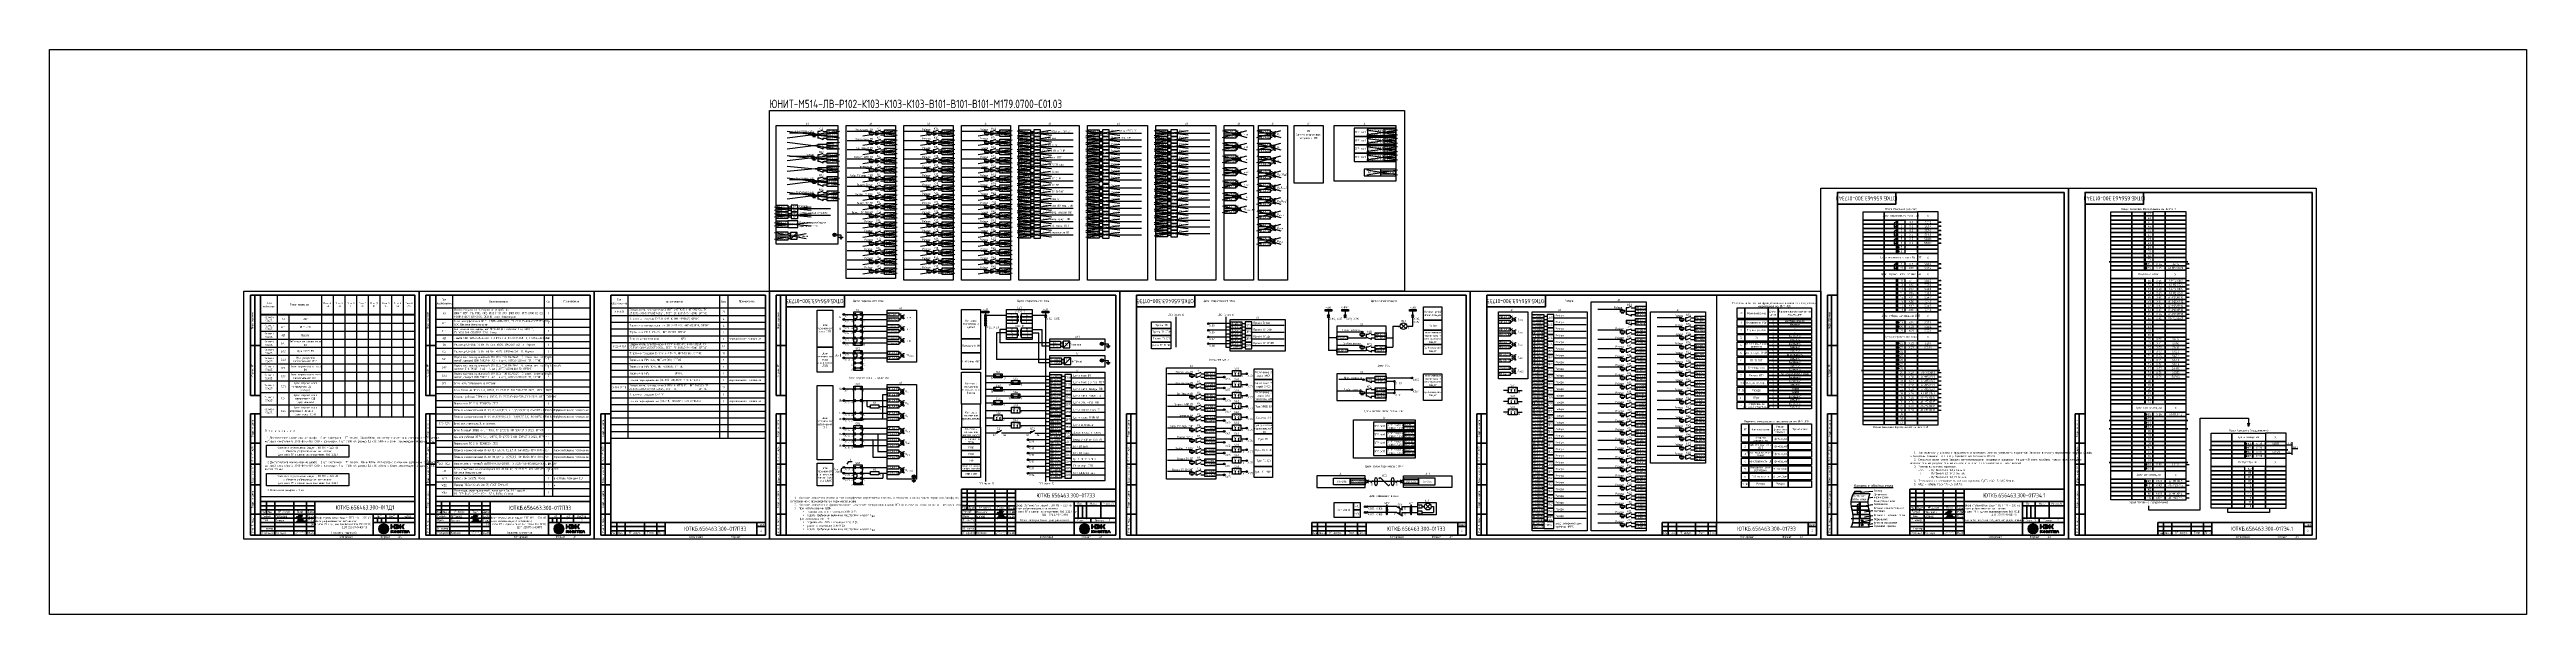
# Model space of a CAD drawing. Header units: millimetres. Extents: x -863 to 2106, y -90 to 586.
import ezdxf

# ---------------------------------------------------------------- set-up
doc = ezdxf.new("R2010")
doc.units = ezdxf.units.MM
doc.styles.add('Gost type A_2.5', font='GOST_0.TTF', dxfattribs={"height": 2.5})
doc.styles.add('Gost_type_A', font='GOST_0.TTF')

# ---------------------------------------------------------------- blocks, each defined once
blk = doc.blocks.new('POINT')
at = {"const_width": 0.75}
blk.add_lwpolyline([(-0.375, 0, 1), (0.375, 0, 1)], format="xyb", close=True, dxfattribs=at)
blk = doc.blocks.new('Шинка')
blk.add_lwpolyline([(-4, 1), (4, 1), (4, -1), (-4, -1)], close=True)
blk.add_blockref('POINT', (0, 0))
blk = doc.blocks.new('Штамп угловой верхний')
at = {"lineweight": 50}
blk.add_lwpolyline([(0, 0), (70, 0), (70, -14), (0, -14)], close=True, dxfattribs=at)
blk = doc.blocks.new('Формат_А3')
blk.add_lwpolyline([(-420, 297), (0, 297), (0, 0), (-420, 0)], close=True)
at = {"lineweight": 50}
blk.add_lwpolyline([(-400, 292), (-5, 292), (-5, 5), (-400, 5)], close=True, dxfattribs=at)
blk = doc.blocks.new('Штамп левый верхний')
at = {"lineweight": 50}
for points in [[(-12, 0), (-7, 0), (-7, -60), (-12, -60)], [(-7, 0), (0, 0), (0, -60), (-7, -60)], [(-12, -60), (-7, -60), (-7, -120), (-12, -120)], [(-7, -60), (0, -60), (0, -120), (-7, -120)]]:
    blk.add_lwpolyline(points, close=True, dxfattribs=at)
at = {"char_height": 2.5, "width": 60, "attachment_point": 5, "rotation": 90, "style": 'Gost_type_A'}
for s, insert in [('Перв. примен.', (-9.5, -30)), ('Справ. №', (-9.5, -90))]:
    blk.add_mtext(s, dxfattribs=dict(at, insert=insert))
blk = doc.blocks.new('Штамп левый нижний')
at = {"lineweight": 50}
for points in [[(-12, 145), (-7, 145), (-7, 110), (-12, 110)], [(-7, 145), (0, 145), (0, 110), (-7, 110)], [(-12, 110), (-7, 110), (-7, 85), (-12, 85)], [(-7, 110), (0, 110), (0, 85), (-7, 85)], [(-12, 85), (-7, 85), (-7, 60), (-12, 60)], [(-12, 60), (-7, 60), (-7, 25), (-12, 25)], [(-7, 85), (0, 85), (0, 60), (-7, 60)], [(-7, 60), (0, 60), (0, 25), (-7, 25)], [(-12, 25), (-7, 25), (-7, 0), (-12, 0)], [(-7, 25), (0, 25), (0, 0), (-7, 0)]]:
    blk.add_lwpolyline(points, close=True, dxfattribs=at)
at = {"char_height": 2.5, "attachment_point": 5, "rotation": 90, "style": 'Gost_type_A'}
for s, insert, width in [('Подп. и дата', (-9.5, 127.5), 35), ('Инв. № дубл.', (-9.5, 97.5), 25), ('Взам. инв. №', (-9.5, 72.5), 25), ('Подп. и дата', (-9.5, 42.5), 35), ('Инв. N подл.', (-9.5, 12.5), 25)]:
    blk.add_mtext(s, dxfattribs=dict(at, insert=insert, width=width))
blk = doc.blocks.new('*U22')
at = {"lineweight": 0, "true_color": 0x00cb62}
h = blk.add_hatch(color=112, dxfattribs=at)
h.dxf.hatch_style = 1
edge = h.paths.add_edge_path()
edge.add_spline(control_points=[(-12.5, 6.1), (-15.9, 6.1), (-18.6, 3.3), (-18.6, 0)], knot_values=[1, 1, 1, 1, 2, 2, 2, 2], degree=3, periodic=0)
edge.add_spline(control_points=[(-18.6, 0), (-18.6, -3.4), (-15.9, -6.2), (-12.5, -6.2)], knot_values=[0, 0, 0, 0, 1, 1, 1, 1], degree=3, periodic=0)
edge.add_spline(control_points=[(-12.5, -6.2), (-9.1, -6.2), (-6.3, -3.4), (-6.3, 0)], knot_values=[3, 3, 3, 3, 4, 4, 4, 4], degree=3, periodic=0)
edge.add_spline(control_points=[(-6.3, 0), (-6.3, 3.3), (-9.1, 6.1), (-12.5, 6.1)], knot_values=[2, 2, 2, 2, 3, 3, 3, 3], degree=3, periodic=0)
edge = h.paths.add_edge_path(flags=16)
edge.add_spline(control_points=[(-18.2, 0), (-18.2, 3.2), (-15.7, 6), (-12.5, 6)], knot_values=[0, 0, 0, 0, 1, 1, 1, 1], degree=3, periodic=0)
edge.add_spline(control_points=[(-12.5, 6), (-9.2, 6), (-6.7, 3.2), (-6.7, 0)], knot_values=[3, 3, 3, 3, 4, 4, 4, 4], degree=3, periodic=0)
edge.add_spline(control_points=[(-6.7, 0), (-6.7, -3.3), (-9.2, -5.8), (-12.5, -5.8)], knot_values=[2, 2, 2, 2, 3, 3, 3, 3], degree=3, periodic=0)
edge.add_spline(control_points=[(-12.5, -5.8), (-15.7, -5.8), (-18.2, -3.3), (-18.2, 0)], knot_values=[1, 1, 1, 1, 2, 2, 2, 2], degree=3, periodic=0)
h = blk.add_hatch(color=112, dxfattribs=at)
h.dxf.hatch_style = 1
edge = h.paths.add_edge_path()
edge.add_spline(control_points=[(-12.5, 5.5), (-15.7, 5.5), (-18.2, 3), (-18.2, 0)], knot_values=[1, 1, 1, 1, 2, 2, 2, 2], degree=3, periodic=0)
edge.add_spline(control_points=[(-18.2, 0), (-18.2, -3.1), (-15.7, -5.6), (-12.5, -5.6)], knot_values=[0, 0, 0, 0, 1, 1, 1, 1], degree=3, periodic=0)
edge.add_spline(control_points=[(-12.5, -5.6), (-9.3, -5.6), (-6.7, -3.1), (-6.7, 0)], knot_values=[3, 3, 3, 3, 4, 4, 4, 4], degree=3, periodic=0)
edge.add_spline(control_points=[(-6.7, 0), (-6.7, 3), (-9.3, 5.5), (-12.5, 5.5)], knot_values=[2, 2, 2, 2, 3, 3, 3, 3], degree=3, periodic=0)
edge = h.paths.add_edge_path(flags=16)
edge.add_spline(control_points=[(-17.9, 0), (-17.9, 2.9), (-15.5, 5.4), (-12.5, 5.4)], knot_values=[0, 0, 0, 0, 1, 1, 1, 1], degree=3, periodic=0)
edge.add_spline(control_points=[(-12.5, 5.4), (-9.4, 5.4), (-7.1, 2.9), (-7.1, 0)], knot_values=[3, 3, 3, 3, 4, 4, 4, 4], degree=3, periodic=0)
edge.add_spline(control_points=[(-7.1, 0), (-7.1, -3), (-9.4, -5.3), (-12.5, -5.3)], knot_values=[2, 2, 2, 2, 3, 3, 3, 3], degree=3, periodic=0)
edge.add_spline(control_points=[(-12.5, -5.3), (-15.5, -5.3), (-17.9, -3), (-17.9, 0)], knot_values=[1, 1, 1, 1, 2, 2, 2, 2], degree=3, periodic=0)
h = blk.add_hatch(color=112, dxfattribs=at)
h.dxf.hatch_style = 1
edge = h.paths.add_edge_path()
edge.add_spline(control_points=[(-17.9, 0), (-17.9, -2.8), (-15.5, -5), (-12.5, -5)], knot_values=[0, 0, 0, 0, 1, 1, 1, 1], degree=3, periodic=0)
edge.add_spline(control_points=[(-12.5, -5), (-9.5, -5), (-7.1, -2.8), (-7.1, 0)], knot_values=[3, 3, 3, 3, 4, 4, 4, 4], degree=3, periodic=0)
edge.add_spline(control_points=[(-7.1, 0), (-7.1, 2.7), (-9.5, 4.9), (-12.5, 4.9)], knot_values=[2, 2, 2, 2, 3, 3, 3, 3], degree=3, periodic=0)
edge.add_spline(control_points=[(-12.5, 4.9), (-15.5, 4.9), (-17.9, 2.7), (-17.9, 0)], knot_values=[1, 1, 1, 1, 2, 2, 2, 2], degree=3, periodic=0)
edge = h.paths.add_edge_path(flags=16)
edge.add_spline(control_points=[(-17.5, 0), (-17.5, 2.6), (-15.3, 4.8), (-12.5, 4.8)], knot_values=[0, 0, 0, 0, 1, 1, 1, 1], degree=3, periodic=0)
edge.add_spline(control_points=[(-12.5, 4.8), (-9.6, 4.8), (-7.4, 2.6), (-7.4, 0)], knot_values=[3, 3, 3, 3, 4, 4, 4, 4], degree=3, periodic=0)
edge.add_spline(control_points=[(-7.4, 0), (-7.4, -2.7), (-9.6, -4.7), (-12.5, -4.7)], knot_values=[2, 2, 2, 2, 3, 3, 3, 3], degree=3, periodic=0)
edge.add_spline(control_points=[(-12.5, -4.7), (-15.3, -4.7), (-17.5, -2.7), (-17.5, 0)], knot_values=[1, 1, 1, 1, 2, 2, 2, 2], degree=3, periodic=0)
h = blk.add_hatch(color=112, dxfattribs=at)
h.dxf.hatch_style = 1
edge = h.paths.add_edge_path()
edge.add_spline(control_points=[(-7.4, 0), (-7.4, 0.3), (-7.5, 0.6), (-7.5, 0.9)], knot_values=[3, 3, 3, 3, 3.12466, 3.12466, 3.12466, 3.12466], degree=3, periodic=0)
edge.add_spline(control_points=[(-7.5, 0.9), (-8, 2.9), (-10.1, 4.4), (-12.5, 4.4)], knot_values=[2, 2, 2, 2, 2.864772, 2.864772, 2.864772, 2.864772], degree=3, periodic=0)
edge.add_spline(control_points=[(-12.5, 4.4), (-14.9, 4.4), (-16.9, 2.9), (-17.4, 0.9)], knot_values=[1.135231, 1.135231, 1.135231, 1.135231, 2, 2, 2, 2], degree=3, periodic=0)
edge.add_spline(control_points=[(-17.4, 0.9), (-17.5, 0.6), (-17.5, 0.3), (-17.5, 0)], knot_values=[0.875337, 0.875337, 0.875337, 0.875337, 1, 1, 1, 1], degree=3, periodic=0)
edge.add_spline(control_points=[(-17.5, 0), (-17.5, -0.4), (-17.5, -0.7), (-17.4, -1.1)], knot_values=[1, 1, 1, 1, 1.132178, 1.132178, 1.132178, 1.132178], degree=3, periodic=0)
edge.add_spline(control_points=[(-17.4, -1.1), (-16.9, -3), (-14.9, -4.5), (-12.5, -4.5)], knot_values=[0, 0, 0, 0, 0.858028, 0.858028, 0.858028, 0.858028], degree=3, periodic=0)
edge.add_spline(control_points=[(-12.5, -4.5), (-10.1, -4.5), (-8.1, -3), (-7.6, -1.1)], knot_values=[3.141968, 3.141968, 3.141968, 3.141968, 4, 4, 4, 4], degree=3, periodic=0)
edge.add_spline(control_points=[(-7.6, -1.1), (-7.5, -0.7), (-7.4, -0.4), (-7.4, 0)], knot_values=[2.867825, 2.867825, 2.867825, 2.867825, 3, 3, 3, 3], degree=3, periodic=0)
edge = h.paths.add_edge_path(flags=16)
edge.add_spline(control_points=[(-17.2, 0), (-17.2, 0.2), (-17.1, 0.5), (-17.1, 0.8)], knot_values=[1, 1, 1, 1, 1.132889, 1.132889, 1.132889, 1.132889], degree=3, periodic=0)
edge.add_spline(control_points=[(-17.1, 0.8), (-16.6, 2.7), (-14.8, 4.2), (-12.5, 4.2)], knot_values=[0, 0, 0, 0, 0.878882, 0.878882, 0.878882, 0.878882], degree=3, periodic=0)
edge.add_spline(control_points=[(-12.5, 4.2), (-10.1, 4.2), (-8.3, 2.7), (-7.9, 0.8)], knot_values=[3.121118, 3.121118, 3.121118, 3.121118, 4, 4, 4, 4], degree=3, periodic=0)
edge.add_spline(control_points=[(-7.9, 0.8), (-7.8, 0.5), (-7.8, 0.2), (-7.8, 0)], knot_values=[2.867111, 2.867111, 2.867111, 2.867111, 3, 3, 3, 3], degree=3, periodic=0)
edge.add_spline(control_points=[(-7.8, 0), (-7.8, -0.3), (-7.8, -0.6), (-7.9, -0.9)], knot_values=[3, 3, 3, 3, 3.139265, 3.139265, 3.139265, 3.139265], degree=3, periodic=0)
edge.add_spline(control_points=[(-7.9, -0.9), (-8.3, -2.8), (-10.2, -4.1), (-12.5, -4.1), (-14.8, -4.1), (-16.6, -2.8), (-17, -0.9)], knot_values=[1.128324, 1.128324, 1.128324, 1.128324, 2, 2, 2, 2.871676, 2.871676, 2.871676, 2.871676], degree=3, periodic=0)
edge.add_spline(control_points=[(-17, -0.9), (-17.1, -0.6), (-17.2, -0.3), (-17.2, 0)], knot_values=[0.860735, 0.860735, 0.860735, 0.860735, 1, 1, 1, 1], degree=3, periodic=0)
edge = h.paths.add_edge_path(flags=0)
edge.add_spline(control_points=[(-16.8, 0), (-16.8, 0.2), (-16.8, 0.4), (-16.7, 0.6)], knot_values=[1, 1, 1, 1, 1.129952, 1.129952, 1.129952, 1.129952], degree=3, periodic=0)
edge.add_spline(control_points=[(-16.7, 0.6), (-16.3, 2.3), (-14.6, 3.7), (-12.5, 3.7)], knot_values=[0, 0, 0, 0, 0.883348, 0.883348, 0.883348, 0.883348], degree=3, periodic=0)
edge.add_spline(control_points=[(-12.5, 3.7), (-10.3, 3.7), (-8.6, 2.3), (-8.2, 0.6)], knot_values=[3.11667, 3.11667, 3.11667, 3.11667, 4, 4, 4, 4], degree=3, periodic=0)
edge.add_spline(control_points=[(-8.2, 0.6), (-8.2, 0.4), (-8.1, 0.2), (-8.1, 0)], knot_values=[2.870028, 2.870028, 2.870028, 2.870028, 3, 3, 3, 3], degree=3, periodic=0)
edge.add_spline(control_points=[(-8.1, 0), (-8.1, -0.3), (-8.2, -0.5), (-8.2, -0.8)], knot_values=[3, 3, 3, 3, 3.135947, 3.135947, 3.135947, 3.135947], degree=3, periodic=0)
edge.add_spline(control_points=[(-8.2, -0.8), (-8.6, -2.4), (-10.3, -3.5), (-12.5, -3.5)], knot_values=[2, 2, 2, 2, 2.876458, 2.876458, 2.876458, 2.876458], degree=3, periodic=0)
edge.add_spline(control_points=[(-12.5, -3.5), (-14.6, -3.5), (-16.3, -2.4), (-16.7, -0.8)], knot_values=[1.12352, 1.12352, 1.12352, 1.12352, 2, 2, 2, 2], degree=3, periodic=0)
edge.add_spline(control_points=[(-16.7, -0.8), (-16.8, -0.5), (-16.8, -0.3), (-16.8, 0)], knot_values=[0.864077, 0.864077, 0.864077, 0.864077, 1, 1, 1, 1], degree=3, periodic=0)
edge = h.paths.add_edge_path(flags=0)
edge.add_spline(control_points=[(-16.4, 0), (-16.4, 0.1), (-16.4, 0.3), (-16.4, 0.5)], knot_values=[1, 1, 1, 1, 1.126377, 1.126377, 1.126377, 1.126377], degree=3, periodic=0)
edge.add_spline(control_points=[(-16.4, 0.5), (-16, 1.9), (-14.5, 3.1), (-12.5, 3.1)], knot_values=[0, 0, 0, 0, 0.888928, 0.888928, 0.888928, 0.888928], degree=3, periodic=0)
edge.add_spline(control_points=[(-12.5, 3.1), (-10.5, 3.1), (-8.9, 1.9), (-8.6, 0.5)], knot_values=[3.111075, 3.111075, 3.111075, 3.111075, 4, 4, 4, 4], degree=3, periodic=0)
edge.add_spline(control_points=[(-8.6, 0.5), (-8.5, 0.3), (-8.5, 0.1), (-8.5, 0)], knot_values=[2.87362, 2.87362, 2.87362, 2.87362, 3, 3, 3, 3], degree=3, periodic=0)
edge.add_spline(control_points=[(-8.5, 0), (-8.5, -0.2), (-8.5, -0.4), (-8.6, -0.6)], knot_values=[3, 3, 3, 3, 3.131788, 3.131788, 3.131788, 3.131788], degree=3, periodic=0)
edge.add_spline(control_points=[(-8.6, -0.6), (-8.9, -2), (-10.5, -3), (-12.5, -3)], knot_values=[2, 2, 2, 2, 2.882553, 2.882553, 2.882553, 2.882553], degree=3, periodic=0)
edge.add_spline(control_points=[(-12.5, -3), (-14.5, -3), (-16, -2), (-16.3, -0.6)], knot_values=[1.117444, 1.117444, 1.117444, 1.117444, 2, 2, 2, 2], degree=3, periodic=0)
edge.add_spline(control_points=[(-16.3, -0.6), (-16.4, -0.4), (-16.4, -0.2), (-16.4, 0)], knot_values=[0.868215, 0.868215, 0.868215, 0.868215, 1, 1, 1, 1], degree=3, periodic=0)
edge = h.paths.add_edge_path(flags=0)
edge.add_spline(control_points=[(-16, -0.5), (-16, -0.3), (-16.1, -0.2), (-16.1, 0), (-16.1, 0.1), (-16, 0.2), (-16, 0.4)], knot_values=[0.873534, 0.873534, 0.873534, 0.873534, 1, 1, 1, 1.12176, 1.12176, 1.12176, 1.12176], degree=3, periodic=0)
edge.add_spline(control_points=[(-16, 0.4), (-15.7, 1.5), (-14.3, 2.5), (-12.5, 2.5), (-10.6, 2.5), (-9.2, 1.5), (-8.9, 0.4)], knot_values=[3.103684, 3.103684, 3.103684, 3.103684, 3.999991, 3.999991, 3.999991, 4.896306, 4.896306, 4.896306, 4.896306], degree=3, periodic=0)
edge.add_spline(control_points=[(-8.9, 0.4), (-8.9, 0.2), (-8.9, 0.1), (-8.9, 0), (-8.9, -0.2), (-8.9, -0.3), (-8.9, -0.5)], knot_values=[2.878251, 2.878251, 2.878251, 2.878251, 3, 3, 3, 3.126453, 3.126453, 3.126453, 3.126453], degree=3, periodic=0)
edge.add_spline(control_points=[(-8.9, -0.5), (-9.2, -1.6), (-10.6, -2.4), (-12.5, -2.4), (-14.3, -2.4), (-15.7, -1.6), (-16, -0.5)], knot_values=[1.109435, 1.109435, 1.109435, 1.109435, 2.000012, 2.000012, 2.000012, 2.890577, 2.890577, 2.890577, 2.890577], degree=3, periodic=0)
edge = h.paths.add_edge_path(flags=0)
edge.add_spline(control_points=[(-15.7, 0), (-15.7, 0.1), (-15.7, 0.2), (-15.6, 0.3)], knot_values=[1, 1, 1, 1, 1.121318, 1.121318, 1.121318, 1.121318], degree=3, periodic=0)
edge.add_spline(control_points=[(-15.6, 0.3), (-15.4, 1.2), (-14.1, 1.9), (-12.5, 1.9)], knot_values=[0, 0, 0, 0, 0.9007, 0.9007, 0.9007, 0.9007], degree=3, periodic=0)
edge.add_spline(control_points=[(-12.5, 1.9), (-10.8, 1.9), (-9.5, 1.2), (-9.3, 0.3)], knot_values=[3.099305, 3.099305, 3.099305, 3.099305, 4, 4, 4, 4], degree=3, periodic=0)
edge.add_spline(control_points=[(-9.3, 0.3), (-9.3, 0.2), (-9.2, 0.1), (-9.2, 0)], knot_values=[2.878676, 2.878676, 2.878676, 2.878676, 3, 3, 3, 3], degree=3, periodic=0)
edge.add_spline(control_points=[(-9.2, 0), (-9.2, -0.2), (-9.3, -0.3), (-9.3, -0.4)], knot_values=[3, 3, 3, 3, 3.126159, 3.126159, 3.126159, 3.126159], degree=3, periodic=0)
edge.add_spline(control_points=[(-9.3, -0.4), (-9.5, -1.2), (-10.8, -1.8), (-12.5, -1.8), (-14.1, -1.8), (-15.4, -1.2), (-15.6, -0.4)], knot_values=[1.105344, 1.105344, 1.105344, 1.105344, 1.999995, 1.999995, 1.999995, 2.89465, 2.89465, 2.89465, 2.89465], degree=3, periodic=0)
edge.add_spline(control_points=[(-15.6, -0.4), (-15.7, -0.3), (-15.7, -0.2), (-15.7, 0)], knot_values=[0.873848, 0.873848, 0.873848, 0.873848, 1, 1, 1, 1], degree=3, periodic=0)
edge = h.paths.add_edge_path(flags=0)
edge.add_spline(control_points=[(-15.3, 0), (-15.3, 0), (-15.3, 0.1), (-15.3, 0.2)], knot_values=[1, 1, 1, 1, 1.112633, 1.112633, 1.112633, 1.112633], degree=3, periodic=0)
edge.add_spline(control_points=[(-15.3, 0.2), (-15.1, 0.8), (-13.9, 1.4), (-12.5, 1.4)], knot_values=[0, 0, 0, 0, 0.904875, 0.904875, 0.904875, 0.904875], degree=3, periodic=0)
edge.add_spline(control_points=[(-12.5, 1.4), (-11, 1.4), (-9.9, 0.8), (-9.6, 0.2)], knot_values=[3.095133, 3.095133, 3.095133, 3.095133, 4, 4, 4, 4], degree=3, periodic=0)
edge.add_spline(control_points=[(-9.6, 0.2), (-9.6, 0.1), (-9.6, 0), (-9.6, 0)], knot_values=[2.887357, 2.887357, 2.887357, 2.887357, 3, 3, 3, 3], degree=3, periodic=0)
edge.add_spline(control_points=[(-9.6, 0), (-9.6, -0.1), (-9.6, -0.2), (-9.7, -0.3)], knot_values=[3, 3, 3, 3, 3.117814, 3.117814, 3.117814, 3.117814], degree=3, periodic=0)
edge.add_spline(control_points=[(-9.7, -0.3), (-9.9, -0.9), (-11, -1.2), (-12.5, -1.2)], knot_values=[2, 2, 2, 2, 2.897768, 2.897768, 2.897768, 2.897768], degree=3, periodic=0)
edge.add_spline(control_points=[(-12.5, -1.2), (-13.9, -1.2), (-15.1, -0.9), (-15.3, -0.3)], knot_values=[1.102221, 1.102221, 1.102221, 1.102221, 2, 2, 2, 2], degree=3, periodic=0)
edge.add_spline(control_points=[(-15.3, -0.3), (-15.3, -0.2), (-15.3, -0.1), (-15.3, 0)], knot_values=[0.882198, 0.882198, 0.882198, 0.882198, 1, 1, 1, 1], degree=3, periodic=0)
edge = h.paths.add_edge_path(flags=0)
edge.add_spline(control_points=[(-15, 0), (-15, 0), (-15, 0), (-14.9, 0)], knot_values=[0.901648, 0.901648, 0.901648, 0.901648, 1, 1, 1, 1], degree=3, periodic=0)
edge.add_spline(control_points=[(-14.9, 0), (-14.8, 0.4), (-13.9, 0.8), (-12.5, 0.8)], knot_values=[0, 0, 0, 0, 0.912829, 0.912829, 0.912829, 0.912829], degree=3, periodic=0)
edge.add_spline(control_points=[(-12.5, 0.8), (-11.1, 0.8), (-10.2, 0.4), (-10, 0)], knot_values=[3.087219, 3.087219, 3.087219, 3.087219, 4, 4, 4, 4], degree=3, periodic=0)
edge.add_spline(control_points=[(-10, 0), (-10, 0), (-10, 0), (-10, 0)], knot_values=[3, 3, 3, 3, 3.098413, 3.098413, 3.098413, 3.098413], degree=3, periodic=0)
edge.add_spline(control_points=[(-10, 0), (-10, -0.1), (-10, -0.1), (-10, -0.1)], knot_values=[2.896056, 2.896056, 2.896056, 2.896056, 3, 3, 3, 3], degree=3, periodic=0)
edge.add_spline(control_points=[(-10, -0.1), (-10.2, -0.4), (-11.1, -0.7), (-12.5, -0.7)], knot_values=[2, 2, 2, 2, 2.903474, 2.903474, 2.903474, 2.903474], degree=3, periodic=0)
edge.add_spline(control_points=[(-12.5, -0.7), (-13.8, -0.7), (-14.8, -0.4), (-14.9, -0.1)], knot_values=[1.096469, 1.096469, 1.096469, 1.096469, 2, 2, 2, 2], degree=3, periodic=0)
edge.add_spline(control_points=[(-14.9, -0.1), (-15, -0.1), (-15, -0.1), (-15, 0)], knot_values=[1, 1, 1, 1, 1.103878, 1.103878, 1.103878, 1.103878], degree=3, periodic=0)
edge = h.paths.add_edge_path(flags=0)
edge.add_spline(control_points=[(-14.6, 0), (-14.6, 0), (-13.3, 0.1), (-12.5, 0.1)], knot_values=[1, 1, 1, 1, 2, 2, 2, 2], degree=3, periodic=0)
edge.add_spline(control_points=[(-12.5, 0.1), (-11.7, 0.1), (-10.4, 0), (-10.4, 0)], knot_values=[2, 2, 2, 2, 3, 3, 3, 3], degree=3, periodic=0)
edge.add_spline(control_points=[(-10.4, 0), (-10.4, -0.1), (-11.7, -0.2), (-12.5, -0.2)], knot_values=[3, 3, 3, 3, 4, 4, 4, 4], degree=3, periodic=0)
edge.add_spline(control_points=[(-12.5, -0.2), (-13.3, -0.2), (-14.6, -0.1), (-14.6, 0)], knot_values=[0, 0, 0, 0, 1, 1, 1, 1], degree=3, periodic=0)
h = blk.add_hatch(color=112, dxfattribs=at)
h.dxf.hatch_style = 1
edge = h.paths.add_edge_path()
edge.add_spline(control_points=[(-16.7, 0.6), (-16.3, 2.3), (-14.6, 3.7), (-12.5, 3.7)], knot_values=[0, 0, 0, 0, 0.883348, 0.883348, 0.883348, 0.883348], degree=3, periodic=0)
edge.add_spline(control_points=[(-12.5, 3.7), (-10.3, 3.7), (-8.6, 2.3), (-8.2, 0.6)], knot_values=[3.11667, 3.11667, 3.11667, 3.11667, 4, 4, 4, 4], degree=3, periodic=0)
edge.add_spline(control_points=[(-8.2, 0.6), (-8.2, 0.4), (-8.1, 0.2), (-8.1, 0)], knot_values=[2.870028, 2.870028, 2.870028, 2.870028, 3, 3, 3, 3], degree=3, periodic=0)
edge.add_spline(control_points=[(-8.1, 0), (-8.1, -0.3), (-8.2, -0.5), (-8.2, -0.8)], knot_values=[3, 3, 3, 3, 3.135947, 3.135947, 3.135947, 3.135947], degree=3, periodic=0)
edge.add_spline(control_points=[(-8.2, -0.8), (-8.6, -2.4), (-10.3, -3.5), (-12.5, -3.5)], knot_values=[2, 2, 2, 2, 2.876458, 2.876458, 2.876458, 2.876458], degree=3, periodic=0)
edge.add_spline(control_points=[(-12.5, -3.5), (-13.9, -3.5), (-15.1, -3.1), (-15.8, -2.3)], knot_values=[1.431996, 1.431996, 1.431996, 1.431996, 2, 2, 2, 2], degree=3, periodic=0)
edge.add_line((-15.8, -2.3), (-16.1, -2.5))
edge.add_spline(control_points=[(-16.1, -2.5), (-15.3, -3.3), (-13.9, -3.9), (-12.5, -3.9)], knot_values=[0, 0, 0, 0, 0.570003, 0.570003, 0.570003, 0.570003], degree=3, periodic=0)
edge.add_spline(control_points=[(-12.5, -3.9), (-10.2, -3.9), (-8.4, -2.6), (-7.9, -0.9)], knot_values=[3.139265, 3.139265, 3.139265, 3.139265, 4, 4, 4, 4], degree=3, periodic=0)
edge.add_spline(control_points=[(-7.9, -0.9), (-7.8, -0.6), (-7.8, -0.3), (-7.8, 0), (-7.8, 0.2), (-7.8, 0.5), (-7.9, 0.8)], knot_values=[2.871676, 2.871676, 2.871676, 2.871676, 3, 3, 3, 3.121118, 3.121118, 3.121118, 3.121118], degree=3, periodic=0)
edge.add_spline(control_points=[(-7.9, 0.8), (-8.3, 2.5), (-10.2, 3.8), (-12.5, 3.8)], knot_values=[2, 2, 2, 2, 2.867111, 2.867111, 2.867111, 2.867111], degree=3, periodic=0)
edge.add_spline(control_points=[(-12.5, 3.8), (-14.7, 3.8), (-16.6, 2.5), (-17.1, 0.8)], knot_values=[1.132889, 1.132889, 1.132889, 1.132889, 2, 2, 2, 2], degree=3, periodic=0)
edge.add_spline(control_points=[(-17.1, 0.8), (-17.1, 0.5), (-17.1, 0.2), (-17.1, 0), (-17.1, -0.3), (-17.1, -0.6), (-17, -0.9)], knot_values=[0.878882, 0.878882, 0.878882, 0.878882, 1, 1, 1, 1.128324, 1.128324, 1.128324, 1.128324], degree=3, periodic=0)
edge.add_spline(control_points=[(-17, -0.9), (-16.9, -1.5), (-16.6, -2), (-16.1, -2.5)], knot_values=[0.570003, 0.570003, 0.570003, 0.570003, 0.860735, 0.860735, 0.860735, 0.860735], degree=3, periodic=0)
edge.add_line((-16.1, -2.5), (-15.8, -2.3))
edge.add_spline(control_points=[(-15.8, -2.3), (-16.3, -1.8), (-16.6, -1.3), (-16.7, -0.8)], knot_values=[1.12352, 1.12352, 1.12352, 1.12352, 1.431996, 1.431996, 1.431996, 1.431996], degree=3, periodic=0)
edge.add_spline(control_points=[(-16.7, -0.8), (-16.8, -0.5), (-16.8, -0.3), (-16.8, 0)], knot_values=[0.864077, 0.864077, 0.864077, 0.864077, 1, 1, 1, 1], degree=3, periodic=0)
edge.add_spline(control_points=[(-16.8, 0), (-16.8, 0.2), (-16.8, 0.4), (-16.7, 0.6)], knot_values=[1, 1, 1, 1, 1.129952, 1.129952, 1.129952, 1.129952], degree=3, periodic=0)
h = blk.add_hatch(color=112, dxfattribs=at)
h.dxf.hatch_style = 1
edge = h.paths.add_edge_path()
edge.add_spline(control_points=[(-16.8, 0), (-16.8, -0.3), (-16.7, -0.5), (-16.7, -0.8)], knot_values=[1, 1, 1, 1, 1.12352, 1.12352, 1.12352, 1.12352], degree=3, periodic=0)
edge.add_spline(control_points=[(-16.7, -0.8), (-16.3, -2.2), (-14.5, -3.3), (-12.5, -3.3)], knot_values=[0, 0, 0, 0, 0.864077, 0.864077, 0.864077, 0.864077], degree=3, periodic=0)
edge.add_spline(control_points=[(-12.5, -3.3), (-10.4, -3.3), (-8.7, -2.2), (-8.2, -0.8)], knot_values=[3.135947, 3.135947, 3.135947, 3.135947, 4, 4, 4, 4], degree=3, periodic=0)
edge.add_spline(control_points=[(-8.2, -0.8), (-8.2, -0.5), (-8.2, -0.3), (-8.2, 0)], knot_values=[2.876458, 2.876458, 2.876458, 2.876458, 3, 3, 3, 3], degree=3, periodic=0)
edge.add_spline(control_points=[(-8.2, 0), (-8.2, 0.2), (-8.2, 0.4), (-8.2, 0.6)], knot_values=[3, 3, 3, 3, 3.11667, 3.11667, 3.11667, 3.11667], degree=3, periodic=0)
edge.add_spline(control_points=[(-8.2, 0.6), (-8.7, 2.1), (-10.4, 3.2), (-12.5, 3.2)], knot_values=[2, 2, 2, 2, 2.870028, 2.870028, 2.870028, 2.870028], degree=3, periodic=0)
edge.add_spline(control_points=[(-12.5, 3.2), (-14.5, 3.2), (-16.3, 2.1), (-16.7, 0.6)], knot_values=[1.129952, 1.129952, 1.129952, 1.129952, 2, 2, 2, 2], degree=3, periodic=0)
edge.add_spline(control_points=[(-16.7, 0.6), (-16.8, 0.4), (-16.8, 0.2), (-16.8, 0)], knot_values=[0.883348, 0.883348, 0.883348, 0.883348, 1, 1, 1, 1], degree=3, periodic=0)
edge = h.paths.add_edge_path(flags=16)
edge.add_spline(control_points=[(-16.4, 0), (-16.4, 0.1), (-16.4, 0.3), (-16.4, 0.5)], knot_values=[1, 1, 1, 1, 1.126377, 1.126377, 1.126377, 1.126377], degree=3, periodic=0)
edge.add_spline(control_points=[(-16.4, 0.5), (-16, 1.9), (-14.5, 3.1), (-12.5, 3.1)], knot_values=[0, 0, 0, 0, 0.888928, 0.888928, 0.888928, 0.888928], degree=3, periodic=0)
edge.add_spline(control_points=[(-12.5, 3.1), (-10.5, 3.1), (-8.9, 1.9), (-8.6, 0.5)], knot_values=[3.111075, 3.111075, 3.111075, 3.111075, 4, 4, 4, 4], degree=3, periodic=0)
edge.add_spline(control_points=[(-8.6, 0.5), (-8.5, 0.3), (-8.5, 0.1), (-8.5, 0)], knot_values=[2.87362, 2.87362, 2.87362, 2.87362, 3, 3, 3, 3], degree=3, periodic=0)
edge.add_spline(control_points=[(-8.5, 0), (-8.5, -0.2), (-8.5, -0.4), (-8.6, -0.6)], knot_values=[3, 3, 3, 3, 3.131788, 3.131788, 3.131788, 3.131788], degree=3, periodic=0)
edge.add_spline(control_points=[(-8.6, -0.6), (-8.9, -2), (-10.5, -3), (-12.5, -3)], knot_values=[2, 2, 2, 2, 2.882553, 2.882553, 2.882553, 2.882553], degree=3, periodic=0)
edge.add_spline(control_points=[(-12.5, -3), (-14.5, -3), (-16, -2), (-16.3, -0.6)], knot_values=[1.117444, 1.117444, 1.117444, 1.117444, 2, 2, 2, 2], degree=3, periodic=0)
edge.add_spline(control_points=[(-16.3, -0.6), (-16.4, -0.4), (-16.4, -0.2), (-16.4, 0)], knot_values=[0.868215, 0.868215, 0.868215, 0.868215, 1, 1, 1, 1], degree=3, periodic=0)
edge = h.paths.add_edge_path(flags=0)
edge.add_spline(control_points=[(-16, -0.5), (-16, -0.3), (-16.1, -0.2), (-16.1, 0), (-16.1, 0.1), (-16, 0.2), (-16, 0.4)], knot_values=[0.873534, 0.873534, 0.873534, 0.873534, 1, 1, 1, 1.12176, 1.12176, 1.12176, 1.12176], degree=3, periodic=0)
edge.add_spline(control_points=[(-16, 0.4), (-15.7, 1.5), (-14.3, 2.5), (-12.5, 2.5), (-10.6, 2.5), (-9.2, 1.5), (-8.9, 0.4)], knot_values=[3.103684, 3.103684, 3.103684, 3.103684, 3.999991, 3.999991, 3.999991, 4.896306, 4.896306, 4.896306, 4.896306], degree=3, periodic=0)
edge.add_spline(control_points=[(-8.9, 0.4), (-8.9, 0.2), (-8.9, 0.1), (-8.9, 0), (-8.9, -0.2), (-8.9, -0.3), (-8.9, -0.5)], knot_values=[2.878251, 2.878251, 2.878251, 2.878251, 3, 3, 3, 3.126453, 3.126453, 3.126453, 3.126453], degree=3, periodic=0)
edge.add_spline(control_points=[(-8.9, -0.5), (-9.2, -1.6), (-10.6, -2.4), (-12.5, -2.4), (-14.3, -2.4), (-15.7, -1.6), (-16, -0.5)], knot_values=[1.109435, 1.109435, 1.109435, 1.109435, 2.000012, 2.000012, 2.000012, 2.890577, 2.890577, 2.890577, 2.890577], degree=3, periodic=0)
edge = h.paths.add_edge_path(flags=0)
edge.add_spline(control_points=[(-15.7, 0), (-15.7, 0.1), (-15.7, 0.2), (-15.6, 0.3)], knot_values=[1, 1, 1, 1, 1.121318, 1.121318, 1.121318, 1.121318], degree=3, periodic=0)
edge.add_spline(control_points=[(-15.6, 0.3), (-15.4, 1.2), (-14.1, 1.9), (-12.5, 1.9)], knot_values=[0, 0, 0, 0, 0.9007, 0.9007, 0.9007, 0.9007], degree=3, periodic=0)
edge.add_spline(control_points=[(-12.5, 1.9), (-10.8, 1.9), (-9.5, 1.2), (-9.3, 0.3)], knot_values=[3.099305, 3.099305, 3.099305, 3.099305, 4, 4, 4, 4], degree=3, periodic=0)
edge.add_spline(control_points=[(-9.3, 0.3), (-9.3, 0.2), (-9.2, 0.1), (-9.2, 0)], knot_values=[2.878676, 2.878676, 2.878676, 2.878676, 3, 3, 3, 3], degree=3, periodic=0)
edge.add_spline(control_points=[(-9.2, 0), (-9.2, -0.2), (-9.3, -0.3), (-9.3, -0.4)], knot_values=[3, 3, 3, 3, 3.126159, 3.126159, 3.126159, 3.126159], degree=3, periodic=0)
edge.add_spline(control_points=[(-9.3, -0.4), (-9.5, -1.2), (-10.8, -1.8), (-12.5, -1.8), (-14.1, -1.8), (-15.4, -1.2), (-15.6, -0.4)], knot_values=[1.105344, 1.105344, 1.105344, 1.105344, 1.999995, 1.999995, 1.999995, 2.89465, 2.89465, 2.89465, 2.89465], degree=3, periodic=0)
edge.add_spline(control_points=[(-15.6, -0.4), (-15.7, -0.3), (-15.7, -0.2), (-15.7, 0)], knot_values=[0.873848, 0.873848, 0.873848, 0.873848, 1, 1, 1, 1], degree=3, periodic=0)
edge = h.paths.add_edge_path(flags=0)
edge.add_spline(control_points=[(-15.3, 0.2), (-15.1, 0.8), (-13.9, 1.4), (-12.5, 1.4)], knot_values=[0, 0, 0, 0, 0.904875, 0.904875, 0.904875, 0.904875], degree=3, periodic=0)
edge.add_spline(control_points=[(-12.5, 1.4), (-11, 1.4), (-9.9, 0.8), (-9.6, 0.2)], knot_values=[3.095133, 3.095133, 3.095133, 3.095133, 4, 4, 4, 4], degree=3, periodic=0)
edge.add_spline(control_points=[(-9.6, 0.2), (-9.6, 0.1), (-9.6, 0), (-9.6, 0)], knot_values=[2.887357, 2.887357, 2.887357, 2.887357, 3, 3, 3, 3], degree=3, periodic=0)
edge.add_spline(control_points=[(-9.7, -0.3), (-9.6, -0.2), (-9.6, -0.1), (-9.6, 0)], knot_values=[3, 3, 3, 3, 3.117814, 3.117814, 3.117814, 3.117814], degree=3, periodic=0)
edge.add_spline(control_points=[(-9.7, -0.3), (-9.9, -0.9), (-11, -1.2), (-12.5, -1.2)], knot_values=[2, 2, 2, 2, 2.897768, 2.897768, 2.897768, 2.897768], degree=3, periodic=0)
edge.add_spline(control_points=[(-12.5, -1.2), (-13.9, -1.2), (-15.1, -0.9), (-15.3, -0.3)], knot_values=[1.102221, 1.102221, 1.102221, 1.102221, 2, 2, 2, 2], degree=3, periodic=0)
edge.add_spline(control_points=[(-15.3, 0), (-15.3, -0.1), (-15.3, -0.2), (-15.3, -0.3)], knot_values=[0.882198, 0.882198, 0.882198, 0.882198, 1, 1, 1, 1], degree=3, periodic=0)
edge.add_spline(control_points=[(-15.3, 0), (-15.3, 0), (-15.3, 0.1), (-15.3, 0.2)], knot_values=[1, 1, 1, 1, 1.112633, 1.112633, 1.112633, 1.112633], degree=3, periodic=0)
edge = h.paths.add_edge_path(flags=0)
edge.add_spline(control_points=[(-12.5, 0.4), (-13.3, 0.4), (-14.7, 0.3), (-14.9, 0)], knot_values=[0, 0, 0, 0, 0.901648, 0.901648, 0.901648, 0.901648], degree=3, periodic=0)
edge.add_spline(control_points=[(-14.9, 0), (-14.8, 0.4), (-13.9, 0.8), (-12.5, 0.8)], knot_values=[0, 0, 0, 0, 0.912829, 0.912829, 0.912829, 0.912829], degree=3, periodic=0)
edge.add_spline(control_points=[(-12.5, 0.8), (-11.1, 0.8), (-10.2, 0.4), (-10, 0)], knot_values=[3.087219, 3.087219, 3.087219, 3.087219, 4, 4, 4, 4], degree=3, periodic=0)
edge.add_spline(control_points=[(-10, 0), (-10, 0), (-10, 0), (-10, 0)], knot_values=[3, 3, 3, 3, 3.098413, 3.098413, 3.098413, 3.098413], degree=3, periodic=0)
edge.add_spline(control_points=[(-10, 0), (-10, -0.1), (-10, -0.1), (-10, -0.1)], knot_values=[2.896056, 2.896056, 2.896056, 2.896056, 3, 3, 3, 3], degree=3, periodic=0)
edge.add_spline(control_points=[(-12.5, -0.4), (-11.6, -0.4), (-10.3, -0.4), (-10, -0.1)], knot_values=[2, 2, 2, 2, 2.896056, 2.896056, 2.896056, 2.896056], degree=3, periodic=0)
edge.add_spline(control_points=[(-10, -0.1), (-10.2, -0.4), (-11.1, -0.7), (-12.5, -0.7)], knot_values=[2, 2, 2, 2, 2.903474, 2.903474, 2.903474, 2.903474], degree=3, periodic=0)
edge.add_spline(control_points=[(-12.5, -0.7), (-13.8, -0.7), (-14.8, -0.4), (-14.9, -0.1)], knot_values=[1.096469, 1.096469, 1.096469, 1.096469, 2, 2, 2, 2], degree=3, periodic=0)
edge.add_spline(control_points=[(-14.9, -0.1), (-15, -0.1), (-15, -0.1), (-15, 0)], knot_values=[1, 1, 1, 1, 1.103878, 1.103878, 1.103878, 1.103878], degree=3, periodic=0)
edge.add_spline(control_points=[(-15, 0), (-15, 0), (-15, 0), (-14.9, 0)], knot_values=[0.901648, 0.901648, 0.901648, 0.901648, 1, 1, 1, 1], degree=3, periodic=0)
edge = h.paths.add_edge_path(flags=0)
edge.add_spline(control_points=[(-14.6, 0), (-14.6, 0), (-13.3, 0.1), (-12.5, 0.1)], knot_values=[1, 1, 1, 1, 2, 2, 2, 2], degree=3, periodic=0)
edge.add_spline(control_points=[(-12.5, 0.1), (-11.7, 0.1), (-10.4, 0), (-10.4, 0)], knot_values=[2, 2, 2, 2, 3, 3, 3, 3], degree=3, periodic=0)
edge.add_spline(control_points=[(-10.4, 0), (-10.4, -0.1), (-11.7, -0.2), (-12.5, -0.2)], knot_values=[3, 3, 3, 3, 4, 4, 4, 4], degree=3, periodic=0)
edge.add_spline(control_points=[(-12.5, -0.2), (-13.3, -0.2), (-14.6, -0.1), (-14.6, 0)], knot_values=[0, 0, 0, 0, 1, 1, 1, 1], degree=3, periodic=0)
h = blk.add_hatch(color=112, dxfattribs=at)
h.dxf.hatch_style = 1
edge = h.paths.add_edge_path()
edge.add_spline(control_points=[(-16.4, 0.5), (-16.4, 0.3), (-16.4, 0.1), (-16.4, 0)], knot_values=[0.888928, 0.888928, 0.888928, 0.888928, 1, 1, 1, 1], degree=3, periodic=0)
edge.add_spline(control_points=[(-16.4, 0), (-16.4, -0.2), (-16.4, -0.4), (-16.3, -0.6)], knot_values=[1, 1, 1, 1, 1.117444, 1.117444, 1.117444, 1.117444], degree=3, periodic=0)
edge.add_spline(control_points=[(-16.3, -0.6), (-16, -1.8), (-14.4, -2.7), (-12.5, -2.7)], knot_values=[0, 0, 0, 0, 0.868215, 0.868215, 0.868215, 0.868215], degree=3, periodic=0)
edge.add_spline(control_points=[(-12.5, -2.7), (-10.6, -2.7), (-9, -1.8), (-8.6, -0.6)], knot_values=[3.131788, 3.131788, 3.131788, 3.131788, 4, 4, 4, 4], degree=3, periodic=0)
edge.add_spline(control_points=[(-8.6, -0.6), (-8.6, -0.4), (-8.5, -0.2), (-8.5, 0)], knot_values=[2.882553, 2.882553, 2.882553, 2.882553, 3, 3, 3, 3], degree=3, periodic=0)
edge.add_spline(control_points=[(-8.5, 0), (-8.5, 0.1), (-8.5, 0.3), (-8.6, 0.5)], knot_values=[3, 3, 3, 3, 3.111075, 3.111075, 3.111075, 3.111075], degree=3, periodic=0)
edge.add_spline(control_points=[(-8.6, 0.5), (-9, 1.7), (-10.6, 2.6), (-12.5, 2.6)], knot_values=[2, 2, 2, 2, 2.87362, 2.87362, 2.87362, 2.87362], degree=3, periodic=0)
edge.add_spline(control_points=[(-12.5, 2.6), (-14.4, 2.6), (-16, 1.7), (-16.4, 0.5)], knot_values=[1.126377, 1.126377, 1.126377, 1.126377, 2, 2, 2, 2], degree=3, periodic=0)
edge = h.paths.add_edge_path(flags=16)
edge.add_spline(control_points=[(-16, 0.4), (-15.7, 1.5), (-14.3, 2.5), (-12.5, 2.5), (-10.6, 2.5), (-9.2, 1.5), (-8.9, 0.4)], knot_values=[3.103684, 3.103684, 3.103684, 3.103684, 3.999991, 3.999991, 3.999991, 4.896306, 4.896306, 4.896306, 4.896306], degree=3, periodic=0)
edge.add_spline(control_points=[(-8.9, 0.4), (-8.9, 0.2), (-8.9, 0.1), (-8.9, 0), (-8.9, -0.2), (-8.9, -0.3), (-8.9, -0.5)], knot_values=[2.878251, 2.878251, 2.878251, 2.878251, 3, 3, 3, 3.126453, 3.126453, 3.126453, 3.126453], degree=3, periodic=0)
edge.add_spline(control_points=[(-8.9, -0.5), (-9.2, -1.6), (-10.6, -2.4), (-12.5, -2.4), (-14.3, -2.4), (-15.7, -1.6), (-16, -0.5)], knot_values=[1.109435, 1.109435, 1.109435, 1.109435, 2.000012, 2.000012, 2.000012, 2.890577, 2.890577, 2.890577, 2.890577], degree=3, periodic=0)
edge.add_spline(control_points=[(-16, -0.5), (-16, -0.3), (-16.1, -0.2), (-16.1, 0), (-16.1, 0.1), (-16, 0.2), (-16, 0.4)], knot_values=[0.873534, 0.873534, 0.873534, 0.873534, 1, 1, 1, 1.12176, 1.12176, 1.12176, 1.12176], degree=3, periodic=0)
edge = h.paths.add_edge_path(flags=0)
edge.add_spline(control_points=[(-15.6, 0.3), (-15.4, 1.2), (-14.1, 1.9), (-12.5, 1.9)], knot_values=[0, 0, 0, 0, 0.9007, 0.9007, 0.9007, 0.9007], degree=3, periodic=0)
edge.add_spline(control_points=[(-12.5, 1.9), (-10.8, 1.9), (-9.5, 1.2), (-9.3, 0.3)], knot_values=[3.099305, 3.099305, 3.099305, 3.099305, 4, 4, 4, 4], degree=3, periodic=0)
edge.add_spline(control_points=[(-9.3, 0.3), (-9.3, 0.2), (-9.2, 0.1), (-9.2, 0)], knot_values=[2.878676, 2.878676, 2.878676, 2.878676, 3, 3, 3, 3], degree=3, periodic=0)
edge.add_spline(control_points=[(-9.2, 0), (-9.2, -0.2), (-9.3, -0.3), (-9.3, -0.4)], knot_values=[3, 3, 3, 3, 3.126159, 3.126159, 3.126159, 3.126159], degree=3, periodic=0)
edge.add_spline(control_points=[(-9.3, -0.4), (-9.5, -1.2), (-10.8, -1.8), (-12.5, -1.8), (-14.1, -1.8), (-15.4, -1.2), (-15.6, -0.4)], knot_values=[1.105344, 1.105344, 1.105344, 1.105344, 1.999995, 1.999995, 1.999995, 2.89465, 2.89465, 2.89465, 2.89465], degree=3, periodic=0)
edge.add_spline(control_points=[(-15.6, -0.4), (-15.7, -0.3), (-15.7, -0.2), (-15.7, 0)], knot_values=[0.873848, 0.873848, 0.873848, 0.873848, 1, 1, 1, 1], degree=3, periodic=0)
edge.add_spline(control_points=[(-15.7, 0), (-15.7, 0.1), (-15.7, 0.2), (-15.6, 0.3)], knot_values=[1, 1, 1, 1, 1.121318, 1.121318, 1.121318, 1.121318], degree=3, periodic=0)
edge = h.paths.add_edge_path(flags=0)
edge.add_spline(control_points=[(-15.3, 0.2), (-15.1, 0.8), (-13.9, 1.4), (-12.5, 1.4)], knot_values=[0, 0, 0, 0, 0.904875, 0.904875, 0.904875, 0.904875], degree=3, periodic=0)
edge.add_spline(control_points=[(-12.5, 1.4), (-11, 1.4), (-9.9, 0.8), (-9.6, 0.2)], knot_values=[3.095133, 3.095133, 3.095133, 3.095133, 4, 4, 4, 4], degree=3, periodic=0)
edge.add_spline(control_points=[(-9.6, 0.2), (-9.6, 0.1), (-9.6, 0), (-9.6, 0)], knot_values=[2.887357, 2.887357, 2.887357, 2.887357, 3, 3, 3, 3], degree=3, periodic=0)
edge.add_spline(control_points=[(-9.7, -0.3), (-9.6, -0.2), (-9.6, -0.1), (-9.6, 0)], knot_values=[3, 3, 3, 3, 3.117814, 3.117814, 3.117814, 3.117814], degree=3, periodic=0)
edge.add_spline(control_points=[(-9.7, -0.3), (-9.9, -0.9), (-11, -1.2), (-12.5, -1.2)], knot_values=[2, 2, 2, 2, 2.897768, 2.897768, 2.897768, 2.897768], degree=3, periodic=0)
edge.add_spline(control_points=[(-12.5, -1.2), (-13.9, -1.2), (-15.1, -0.9), (-15.3, -0.3)], knot_values=[1.102221, 1.102221, 1.102221, 1.102221, 2, 2, 2, 2], degree=3, periodic=0)
edge.add_spline(control_points=[(-15.3, 0), (-15.3, -0.1), (-15.3, -0.2), (-15.3, -0.3)], knot_values=[0.882198, 0.882198, 0.882198, 0.882198, 1, 1, 1, 1], degree=3, periodic=0)
edge.add_spline(control_points=[(-15.3, 0), (-15.3, 0), (-15.3, 0.1), (-15.3, 0.2)], knot_values=[1, 1, 1, 1, 1.112633, 1.112633, 1.112633, 1.112633], degree=3, periodic=0)
edge = h.paths.add_edge_path(flags=0)
edge.add_spline(control_points=[(-14.9, 0), (-14.8, 0.4), (-13.9, 0.8), (-12.5, 0.8)], knot_values=[0, 0, 0, 0, 0.912829, 0.912829, 0.912829, 0.912829], degree=3, periodic=0)
edge.add_spline(control_points=[(-12.5, 0.8), (-11.1, 0.8), (-10.2, 0.4), (-10, 0)], knot_values=[3.087219, 3.087219, 3.087219, 3.087219, 4, 4, 4, 4], degree=3, periodic=0)
edge.add_spline(control_points=[(-10, 0), (-10, 0), (-10, 0), (-10, 0)], knot_values=[3, 3, 3, 3, 3.098413, 3.098413, 3.098413, 3.098413], degree=3, periodic=0)
edge.add_spline(control_points=[(-10, 0), (-10, -0.1), (-10, -0.1), (-10, -0.1)], knot_values=[2.896056, 2.896056, 2.896056, 2.896056, 3, 3, 3, 3], degree=3, periodic=0)
edge.add_spline(control_points=[(-12.5, -0.4), (-11.6, -0.4), (-10.3, -0.4), (-10, -0.1)], knot_values=[2, 2, 2, 2, 2.896056, 2.896056, 2.896056, 2.896056], degree=3, periodic=0)
edge.add_spline(control_points=[(-10, -0.1), (-10.2, -0.4), (-11.1, -0.7), (-12.5, -0.7)], knot_values=[2, 2, 2, 2, 2.903474, 2.903474, 2.903474, 2.903474], degree=3, periodic=0)
edge.add_spline(control_points=[(-12.5, -0.7), (-13.8, -0.7), (-14.8, -0.4), (-14.9, -0.1)], knot_values=[1.096469, 1.096469, 1.096469, 1.096469, 2, 2, 2, 2], degree=3, periodic=0)
edge.add_spline(control_points=[(-14.9, -0.1), (-15, -0.1), (-15, -0.1), (-15, 0)], knot_values=[1, 1, 1, 1, 1.103878, 1.103878, 1.103878, 1.103878], degree=3, periodic=0)
edge.add_spline(control_points=[(-15, 0), (-15, 0), (-15, 0), (-14.9, 0)], knot_values=[0.901648, 0.901648, 0.901648, 0.901648, 1, 1, 1, 1], degree=3, periodic=0)
edge.add_spline(control_points=[(-12.5, 0.4), (-13.3, 0.4), (-14.7, 0.3), (-14.9, 0)], knot_values=[0, 0, 0, 0, 0.901648, 0.901648, 0.901648, 0.901648], degree=3, periodic=0)
edge = h.paths.add_edge_path(flags=0)
edge.add_spline(control_points=[(-14.6, 0), (-14.6, 0), (-13.3, 0.1), (-12.5, 0.1)], knot_values=[1, 1, 1, 1, 2, 2, 2, 2], degree=3, periodic=0)
edge.add_spline(control_points=[(-12.5, 0.1), (-11.7, 0.1), (-10.4, 0), (-10.4, 0)], knot_values=[2, 2, 2, 2, 3, 3, 3, 3], degree=3, periodic=0)
edge.add_spline(control_points=[(-10.4, 0), (-10.4, -0.1), (-11.7, -0.2), (-12.5, -0.2)], knot_values=[3, 3, 3, 3, 4, 4, 4, 4], degree=3, periodic=0)
edge.add_spline(control_points=[(-12.5, -0.2), (-13.3, -0.2), (-14.6, -0.1), (-14.6, 0)], knot_values=[0, 0, 0, 0, 1, 1, 1, 1], degree=3, periodic=0)
h = blk.add_hatch(color=112, dxfattribs=at)
h.dxf.hatch_style = 1
edge = h.paths.add_edge_path()
edge.add_spline(control_points=[(-16, 0.4), (-16, 0.2), (-16, 0.1), (-16, 0), (-16, -0.2), (-16, -0.3), (-16, -0.5)], knot_values=[0.896306, 0.896306, 0.896306, 0.896306, 1, 1, 1, 1.109435, 1.109435, 1.109435, 1.109435], degree=3, periodic=0)
edge.add_spline(control_points=[(-16, -0.5), (-15.7, -1.4), (-14.2, -2.2), (-12.5, -2.2)], knot_values=[0, 0, 0, 0, 0.873534, 0.873534, 0.873534, 0.873534], degree=3, periodic=0)
edge.add_spline(control_points=[(-12.5, -2.2), (-10.7, -2.2), (-9.3, -1.4), (-8.9, -0.5)], knot_values=[3.126453, 3.126453, 3.126453, 3.126453, 4, 4, 4, 4], degree=3, periodic=0)
edge.add_spline(control_points=[(-8.9, -0.5), (-8.9, -0.3), (-8.9, -0.2), (-8.9, 0), (-8.9, 0.1), (-8.9, 0.2), (-8.9, 0.4)], knot_values=[2.890577, 2.890577, 2.890577, 2.890577, 3, 3, 3, 3.103684, 3.103684, 3.103684, 3.103684], degree=3, periodic=0)
edge.add_spline(control_points=[(-8.9, 0.4), (-9.3, 1.3), (-10.7, 2.1), (-12.5, 2.1), (-14.2, 2.1), (-15.7, 1.3), (-16, 0.4)], knot_values=[1.12176, 1.12176, 1.12176, 1.12176, 2.000011, 2.000011, 2.000011, 2.878251, 2.878251, 2.878251, 2.878251], degree=3, periodic=0)
edge = h.paths.add_edge_path(flags=16)
edge.add_spline(control_points=[(-15.7, 0), (-15.7, 0.1), (-15.7, 0.2), (-15.6, 0.3)], knot_values=[1, 1, 1, 1, 1.121318, 1.121318, 1.121318, 1.121318], degree=3, periodic=0)
edge.add_spline(control_points=[(-15.6, 0.3), (-15.4, 1.2), (-14.1, 1.9), (-12.5, 1.9)], knot_values=[0, 0, 0, 0, 0.9007, 0.9007, 0.9007, 0.9007], degree=3, periodic=0)
edge.add_spline(control_points=[(-12.5, 1.9), (-10.8, 1.9), (-9.5, 1.2), (-9.3, 0.3)], knot_values=[3.099305, 3.099305, 3.099305, 3.099305, 4, 4, 4, 4], degree=3, periodic=0)
edge.add_spline(control_points=[(-9.3, 0.3), (-9.3, 0.2), (-9.2, 0.1), (-9.2, 0)], knot_values=[2.878676, 2.878676, 2.878676, 2.878676, 3, 3, 3, 3], degree=3, periodic=0)
edge.add_spline(control_points=[(-9.2, 0), (-9.2, -0.2), (-9.3, -0.3), (-9.3, -0.4)], knot_values=[3, 3, 3, 3, 3.126159, 3.126159, 3.126159, 3.126159], degree=3, periodic=0)
edge.add_spline(control_points=[(-9.3, -0.4), (-9.5, -1.2), (-10.8, -1.8), (-12.5, -1.8), (-14.1, -1.8), (-15.4, -1.2), (-15.6, -0.4)], knot_values=[1.105344, 1.105344, 1.105344, 1.105344, 1.999995, 1.999995, 1.999995, 2.89465, 2.89465, 2.89465, 2.89465], degree=3, periodic=0)
edge.add_spline(control_points=[(-15.6, -0.4), (-15.7, -0.3), (-15.7, -0.2), (-15.7, 0)], knot_values=[0.873848, 0.873848, 0.873848, 0.873848, 1, 1, 1, 1], degree=3, periodic=0)
edge = h.paths.add_edge_path(flags=0)
edge.add_spline(control_points=[(-15.3, 0.2), (-15.1, 0.8), (-13.9, 1.4), (-12.5, 1.4)], knot_values=[0, 0, 0, 0, 0.904875, 0.904875, 0.904875, 0.904875], degree=3, periodic=0)
edge.add_spline(control_points=[(-12.5, 1.4), (-11, 1.4), (-9.9, 0.8), (-9.6, 0.2)], knot_values=[3.095133, 3.095133, 3.095133, 3.095133, 4, 4, 4, 4], degree=3, periodic=0)
edge.add_spline(control_points=[(-9.6, 0.2), (-9.6, 0.1), (-9.6, 0), (-9.6, 0)], knot_values=[2.887357, 2.887357, 2.887357, 2.887357, 3, 3, 3, 3], degree=3, periodic=0)
edge.add_spline(control_points=[(-9.7, -0.3), (-9.6, -0.2), (-9.6, -0.1), (-9.6, 0)], knot_values=[3, 3, 3, 3, 3.117814, 3.117814, 3.117814, 3.117814], degree=3, periodic=0)
edge.add_spline(control_points=[(-9.7, -0.3), (-9.9, -0.9), (-11, -1.2), (-12.5, -1.2)], knot_values=[2, 2, 2, 2, 2.897768, 2.897768, 2.897768, 2.897768], degree=3, periodic=0)
edge.add_spline(control_points=[(-12.5, -1.2), (-13.9, -1.2), (-15.1, -0.9), (-15.3, -0.3)], knot_values=[1.102221, 1.102221, 1.102221, 1.102221, 2, 2, 2, 2], degree=3, periodic=0)
edge.add_spline(control_points=[(-15.3, 0), (-15.3, -0.1), (-15.3, -0.2), (-15.3, -0.3)], knot_values=[0.882198, 0.882198, 0.882198, 0.882198, 1, 1, 1, 1], degree=3, periodic=0)
edge.add_spline(control_points=[(-15.3, 0), (-15.3, 0), (-15.3, 0.1), (-15.3, 0.2)], knot_values=[1, 1, 1, 1, 1.112633, 1.112633, 1.112633, 1.112633], degree=3, periodic=0)
edge = h.paths.add_edge_path(flags=0)
edge.add_spline(control_points=[(-14.9, 0), (-14.8, 0.4), (-13.9, 0.8), (-12.5, 0.8)], knot_values=[0, 0, 0, 0, 0.912829, 0.912829, 0.912829, 0.912829], degree=3, periodic=0)
edge.add_spline(control_points=[(-12.5, 0.8), (-11.1, 0.8), (-10.2, 0.4), (-10, 0)], knot_values=[3.087219, 3.087219, 3.087219, 3.087219, 4, 4, 4, 4], degree=3, periodic=0)
edge.add_spline(control_points=[(-10, 0), (-10, 0), (-10, 0), (-10, 0)], knot_values=[3, 3, 3, 3, 3.098413, 3.098413, 3.098413, 3.098413], degree=3, periodic=0)
edge.add_spline(control_points=[(-10, 0), (-10, -0.1), (-10, -0.1), (-10, -0.1)], knot_values=[2.896056, 2.896056, 2.896056, 2.896056, 3, 3, 3, 3], degree=3, periodic=0)
edge.add_spline(control_points=[(-12.5, -0.4), (-11.6, -0.4), (-10.3, -0.4), (-10, -0.1)], knot_values=[2, 2, 2, 2, 2.896056, 2.896056, 2.896056, 2.896056], degree=3, periodic=0)
edge.add_spline(control_points=[(-10, -0.1), (-10.2, -0.4), (-11.1, -0.7), (-12.5, -0.7)], knot_values=[2, 2, 2, 2, 2.903474, 2.903474, 2.903474, 2.903474], degree=3, periodic=0)
edge.add_spline(control_points=[(-12.5, -0.7), (-13.8, -0.7), (-14.8, -0.4), (-14.9, -0.1)], knot_values=[1.096469, 1.096469, 1.096469, 1.096469, 2, 2, 2, 2], degree=3, periodic=0)
edge.add_spline(control_points=[(-14.9, -0.1), (-15, -0.1), (-15, -0.1), (-15, 0)], knot_values=[1, 1, 1, 1, 1.103878, 1.103878, 1.103878, 1.103878], degree=3, periodic=0)
edge.add_spline(control_points=[(-15, 0), (-15, 0), (-15, 0), (-14.9, 0)], knot_values=[0.901648, 0.901648, 0.901648, 0.901648, 1, 1, 1, 1], degree=3, periodic=0)
edge.add_spline(control_points=[(-12.5, 0.4), (-13.3, 0.4), (-14.7, 0.3), (-14.9, 0)], knot_values=[0, 0, 0, 0, 0.901648, 0.901648, 0.901648, 0.901648], degree=3, periodic=0)
edge = h.paths.add_edge_path(flags=0)
edge.add_spline(control_points=[(-14.6, 0), (-14.6, 0), (-13.3, 0.1), (-12.5, 0.1)], knot_values=[1, 1, 1, 1, 2, 2, 2, 2], degree=3, periodic=0)
edge.add_spline(control_points=[(-12.5, 0.1), (-11.7, 0.1), (-10.4, 0), (-10.4, 0)], knot_values=[2, 2, 2, 2, 3, 3, 3, 3], degree=3, periodic=0)
edge.add_spline(control_points=[(-10.4, 0), (-10.4, -0.1), (-11.7, -0.2), (-12.5, -0.2)], knot_values=[3, 3, 3, 3, 4, 4, 4, 4], degree=3, periodic=0)
edge.add_spline(control_points=[(-12.5, -0.2), (-13.3, -0.2), (-14.6, -0.1), (-14.6, 0)], knot_values=[0, 0, 0, 0, 1, 1, 1, 1], degree=3, periodic=0)
h = blk.add_hatch(color=112, dxfattribs=at)
h.dxf.hatch_style = 1
edge = h.paths.add_edge_path()
edge.add_spline(control_points=[(-15.6, 0.3), (-15.7, 0.2), (-15.7, 0.1), (-15.7, 0), (-15.7, -0.2), (-15.7, -0.3), (-15.6, -0.4)], knot_values=[0.9007, 0.9007, 0.9007, 0.9007, 1, 1, 1, 1.105344, 1.105344, 1.105344, 1.105344], degree=3, periodic=0)
edge.add_spline(control_points=[(-15.6, -0.4), (-15.3, -1.1), (-14.1, -1.6), (-12.5, -1.6)], knot_values=[0, 0, 0, 0, 0.873848, 0.873848, 0.873848, 0.873848], degree=3, periodic=0)
edge.add_spline(control_points=[(-12.5, -1.6), (-10.9, -1.6), (-9.6, -1.1), (-9.3, -0.4)], knot_values=[3.126159, 3.126159, 3.126159, 3.126159, 4, 4, 4, 4], degree=3, periodic=0)
edge.add_spline(control_points=[(-9.3, -0.4), (-9.3, -0.3), (-9.3, -0.2), (-9.3, 0), (-9.3, 0.1), (-9.3, 0.2), (-9.3, 0.3)], knot_values=[2.89465, 2.89465, 2.89465, 2.89465, 3, 3, 3, 3.099305, 3.099305, 3.099305, 3.099305], degree=3, periodic=0)
edge.add_spline(control_points=[(-9.3, 0.3), (-9.6, 1), (-10.9, 1.5), (-12.5, 1.5)], knot_values=[2, 2, 2, 2, 2.878676, 2.878676, 2.878676, 2.878676], degree=3, periodic=0)
edge.add_spline(control_points=[(-12.5, 1.5), (-14.1, 1.5), (-15.4, 1), (-15.6, 0.3)], knot_values=[1.121318, 1.121318, 1.121318, 1.121318, 2, 2, 2, 2], degree=3, periodic=0)
edge = h.paths.add_edge_path(flags=16)
edge.add_spline(control_points=[(-15.3, 0.2), (-15.1, 0.8), (-13.9, 1.4), (-12.5, 1.4)], knot_values=[0, 0, 0, 0, 0.904875, 0.904875, 0.904875, 0.904875], degree=3, periodic=0)
edge.add_spline(control_points=[(-12.5, 1.4), (-11, 1.4), (-9.9, 0.8), (-9.6, 0.2)], knot_values=[3.095133, 3.095133, 3.095133, 3.095133, 4, 4, 4, 4], degree=3, periodic=0)
edge.add_spline(control_points=[(-9.6, 0.2), (-9.6, 0.1), (-9.6, 0), (-9.6, 0)], knot_values=[2.887357, 2.887357, 2.887357, 2.887357, 3, 3, 3, 3], degree=3, periodic=0)
edge.add_spline(control_points=[(-9.7, -0.3), (-9.6, -0.2), (-9.6, -0.1), (-9.6, 0)], knot_values=[3, 3, 3, 3, 3.117814, 3.117814, 3.117814, 3.117814], degree=3, periodic=0)
edge.add_spline(control_points=[(-9.7, -0.3), (-9.9, -0.9), (-11, -1.2), (-12.5, -1.2)], knot_values=[2, 2, 2, 2, 2.897768, 2.897768, 2.897768, 2.897768], degree=3, periodic=0)
edge.add_spline(control_points=[(-12.5, -1.2), (-13.9, -1.2), (-15.1, -0.9), (-15.3, -0.3)], knot_values=[1.102221, 1.102221, 1.102221, 1.102221, 2, 2, 2, 2], degree=3, periodic=0)
edge.add_spline(control_points=[(-15.3, 0), (-15.3, -0.1), (-15.3, -0.2), (-15.3, -0.3)], knot_values=[0.882198, 0.882198, 0.882198, 0.882198, 1, 1, 1, 1], degree=3, periodic=0)
edge.add_spline(control_points=[(-15.3, 0), (-15.3, 0), (-15.3, 0.1), (-15.3, 0.2)], knot_values=[1, 1, 1, 1, 1.112633, 1.112633, 1.112633, 1.112633], degree=3, periodic=0)
edge = h.paths.add_edge_path(flags=0)
edge.add_spline(control_points=[(-14.9, 0), (-14.8, 0.4), (-13.9, 0.8), (-12.5, 0.8)], knot_values=[0, 0, 0, 0, 0.912829, 0.912829, 0.912829, 0.912829], degree=3, periodic=0)
edge.add_spline(control_points=[(-12.5, 0.8), (-11.1, 0.8), (-10.2, 0.4), (-10, 0)], knot_values=[3.087219, 3.087219, 3.087219, 3.087219, 4, 4, 4, 4], degree=3, periodic=0)
edge.add_spline(control_points=[(-10, 0), (-10, 0), (-10, 0), (-10, 0)], knot_values=[3, 3, 3, 3, 3.098413, 3.098413, 3.098413, 3.098413], degree=3, periodic=0)
edge.add_spline(control_points=[(-10, 0), (-10, -0.1), (-10, -0.1), (-10, -0.1)], knot_values=[2.896056, 2.896056, 2.896056, 2.896056, 3, 3, 3, 3], degree=3, periodic=0)
edge.add_spline(control_points=[(-12.5, -0.4), (-11.6, -0.4), (-10.3, -0.4), (-10, -0.1)], knot_values=[2, 2, 2, 2, 2.896056, 2.896056, 2.896056, 2.896056], degree=3, periodic=0)
edge.add_spline(control_points=[(-10, -0.1), (-10.2, -0.4), (-11.1, -0.7), (-12.5, -0.7)], knot_values=[2, 2, 2, 2, 2.903474, 2.903474, 2.903474, 2.903474], degree=3, periodic=0)
edge.add_spline(control_points=[(-12.5, -0.7), (-13.8, -0.7), (-14.8, -0.4), (-14.9, -0.1)], knot_values=[1.096469, 1.096469, 1.096469, 1.096469, 2, 2, 2, 2], degree=3, periodic=0)
edge.add_spline(control_points=[(-14.9, -0.1), (-15, -0.1), (-15, -0.1), (-15, 0)], knot_values=[1, 1, 1, 1, 1.103878, 1.103878, 1.103878, 1.103878], degree=3, periodic=0)
edge.add_spline(control_points=[(-15, 0), (-15, 0), (-15, 0), (-14.9, 0)], knot_values=[0.901648, 0.901648, 0.901648, 0.901648, 1, 1, 1, 1], degree=3, periodic=0)
edge.add_spline(control_points=[(-12.5, 0.4), (-13.3, 0.4), (-14.7, 0.3), (-14.9, 0)], knot_values=[0, 0, 0, 0, 0.901648, 0.901648, 0.901648, 0.901648], degree=3, periodic=0)
edge = h.paths.add_edge_path(flags=0)
edge.add_spline(control_points=[(-14.6, 0), (-14.6, 0), (-13.3, 0.1), (-12.5, 0.1)], knot_values=[1, 1, 1, 1, 2, 2, 2, 2], degree=3, periodic=0)
edge.add_spline(control_points=[(-12.5, 0.1), (-11.7, 0.1), (-10.4, 0), (-10.4, 0)], knot_values=[2, 2, 2, 2, 3, 3, 3, 3], degree=3, periodic=0)
edge.add_spline(control_points=[(-10.4, 0), (-10.4, -0.1), (-11.7, -0.2), (-12.5, -0.2)], knot_values=[3, 3, 3, 3, 4, 4, 4, 4], degree=3, periodic=0)
edge.add_spline(control_points=[(-12.5, -0.2), (-13.3, -0.2), (-14.6, -0.1), (-14.6, 0)], knot_values=[0, 0, 0, 0, 1, 1, 1, 1], degree=3, periodic=0)
h = blk.add_hatch(color=112, dxfattribs=at)
h.dxf.hatch_style = 1
edge = h.paths.add_edge_path()
edge.add_spline(control_points=[(-9.6, 0.2), (-9.9, 0.7), (-11.2, 0.9), (-12.5, 0.9)], knot_values=[2, 2, 2, 2, 2.887357, 2.887357, 2.887357, 2.887357], degree=3, periodic=0)
edge.add_spline(control_points=[(-12.5, 0.9), (-13.7, 0.9), (-15, 0.7), (-15.3, 0.2)], knot_values=[1.112633, 1.112633, 1.112633, 1.112633, 2, 2, 2, 2], degree=3, periodic=0)
edge.add_spline(control_points=[(-15.3, 0.2), (-15.3, 0.1), (-15.3, 0), (-15.3, 0)], knot_values=[0.904875, 0.904875, 0.904875, 0.904875, 1, 1, 1, 1], degree=3, periodic=0)
edge.add_spline(control_points=[(-15.3, 0), (-15.3, -0.1), (-15.3, -0.2), (-15.3, -0.3)], knot_values=[1, 1, 1, 1, 1.102221, 1.102221, 1.102221, 1.102221], degree=3, periodic=0)
edge.add_spline(control_points=[(-15.3, -0.3), (-15, -0.8), (-13.7, -1), (-12.5, -1)], knot_values=[0, 0, 0, 0, 0.882198, 0.882198, 0.882198, 0.882198], degree=3, periodic=0)
edge.add_spline(control_points=[(-12.5, -1), (-11.2, -1), (-9.9, -0.8), (-9.7, -0.3)], knot_values=[3.117814, 3.117814, 3.117814, 3.117814, 4, 4, 4, 4], degree=3, periodic=0)
edge.add_spline(control_points=[(-9.7, -0.3), (-9.6, -0.2), (-9.6, -0.1), (-9.6, 0)], knot_values=[2.897768, 2.897768, 2.897768, 2.897768, 3, 3, 3, 3], degree=3, periodic=0)
edge.add_spline(control_points=[(-9.6, 0), (-9.6, 0), (-9.6, 0.1), (-9.6, 0.2)], knot_values=[3, 3, 3, 3, 3.095133, 3.095133, 3.095133, 3.095133], degree=3, periodic=0)
edge = h.paths.add_edge_path(flags=16)
edge.add_spline(control_points=[(-14.9, 0), (-14.8, 0.4), (-13.9, 0.8), (-12.5, 0.8)], knot_values=[0, 0, 0, 0, 0.912829, 0.912829, 0.912829, 0.912829], degree=3, periodic=0)
edge.add_spline(control_points=[(-12.5, 0.8), (-11.1, 0.8), (-10.2, 0.4), (-10, 0)], knot_values=[3.087219, 3.087219, 3.087219, 3.087219, 4, 4, 4, 4], degree=3, periodic=0)
edge.add_spline(control_points=[(-10, 0), (-10, 0), (-10, 0), (-10, 0)], knot_values=[3, 3, 3, 3, 3.098413, 3.098413, 3.098413, 3.098413], degree=3, periodic=0)
edge.add_spline(control_points=[(-10, 0), (-10, -0.1), (-10, -0.1), (-10, -0.1)], knot_values=[2.896056, 2.896056, 2.896056, 2.896056, 3, 3, 3, 3], degree=3, periodic=0)
edge.add_spline(control_points=[(-10, -0.1), (-10.2, -0.4), (-11.1, -0.7), (-12.5, -0.7)], knot_values=[2, 2, 2, 2, 2.903474, 2.903474, 2.903474, 2.903474], degree=3, periodic=0)
edge.add_spline(control_points=[(-12.5, -0.7), (-13.8, -0.7), (-14.8, -0.4), (-14.9, -0.1)], knot_values=[1.096469, 1.096469, 1.096469, 1.096469, 2, 2, 2, 2], degree=3, periodic=0)
edge.add_spline(control_points=[(-14.9, -0.1), (-15, -0.1), (-15, -0.1), (-15, 0)], knot_values=[1, 1, 1, 1, 1.103878, 1.103878, 1.103878, 1.103878], degree=3, periodic=0)
edge.add_spline(control_points=[(-15, 0), (-15, 0), (-15, 0), (-14.9, 0)], knot_values=[0.901648, 0.901648, 0.901648, 0.901648, 1, 1, 1, 1], degree=3, periodic=0)
edge = h.paths.add_edge_path(flags=0)
edge.add_spline(control_points=[(-14.6, 0), (-14.6, 0), (-13.3, 0.1), (-12.5, 0.1)], knot_values=[1, 1, 1, 1, 2, 2, 2, 2], degree=3, periodic=0)
edge.add_spline(control_points=[(-12.5, 0.1), (-11.7, 0.1), (-10.4, 0), (-10.4, 0)], knot_values=[2, 2, 2, 2, 3, 3, 3, 3], degree=3, periodic=0)
edge.add_spline(control_points=[(-10.4, 0), (-10.4, -0.1), (-11.7, -0.2), (-12.5, -0.2)], knot_values=[3, 3, 3, 3, 4, 4, 4, 4], degree=3, periodic=0)
edge.add_spline(control_points=[(-12.5, -0.2), (-13.3, -0.2), (-14.6, -0.1), (-14.6, 0)], knot_values=[0, 0, 0, 0, 1, 1, 1, 1], degree=3, periodic=0)
h = blk.add_hatch(color=112, dxfattribs=at)
h.dxf.hatch_style = 1
edge = h.paths.add_edge_path()
edge.add_spline(control_points=[(-10, 0), (-10.3, 0.3), (-11.6, 0.4), (-12.5, 0.4)], knot_values=[3.098413, 3.098413, 3.098413, 3.098413, 4, 4, 4, 4], degree=3, periodic=0)
edge.add_spline(control_points=[(-12.5, 0.4), (-13.3, 0.4), (-14.7, 0.3), (-14.9, 0)], knot_values=[0, 0, 0, 0, 0.901648, 0.901648, 0.901648, 0.901648], degree=3, periodic=0)
edge.add_spline(control_points=[(-14.9, 0), (-15, 0), (-15, 0), (-15, 0)], knot_values=[0.912829, 0.912829, 0.912829, 0.912829, 1, 1, 1, 1], degree=3, periodic=0)
edge.add_spline(control_points=[(-15, 0), (-15, -0.1), (-15, -0.1), (-14.9, -0.1)], knot_values=[1, 1, 1, 1, 1.096469, 1.096469, 1.096469, 1.096469], degree=3, periodic=0)
edge.add_spline(control_points=[(-14.9, -0.1), (-14.7, -0.4), (-13.3, -0.4), (-12.5, -0.4)], knot_values=[1.103878, 1.103878, 1.103878, 1.103878, 2, 2, 2, 2], degree=3, periodic=0)
edge.add_spline(control_points=[(-12.5, -0.4), (-11.6, -0.4), (-10.3, -0.4), (-10, -0.1)], knot_values=[2, 2, 2, 2, 2.896056, 2.896056, 2.896056, 2.896056], degree=3, periodic=0)
edge.add_spline(control_points=[(-10, -0.1), (-10, -0.1), (-10, -0.1), (-10, 0)], knot_values=[2.903474, 2.903474, 2.903474, 2.903474, 3, 3, 3, 3], degree=3, periodic=0)
edge.add_spline(control_points=[(-10, 0), (-10, 0), (-10, 0), (-10, 0)], knot_values=[3, 3, 3, 3, 3.087219, 3.087219, 3.087219, 3.087219], degree=3, periodic=0)
edge = h.paths.add_edge_path(flags=16)
edge.add_spline(control_points=[(-12.5, 0.1), (-11.7, 0.1), (-10.4, 0), (-10.4, 0)], knot_values=[2, 2, 2, 2, 3, 3, 3, 3], degree=3, periodic=0)
edge.add_spline(control_points=[(-10.4, 0), (-10.4, -0.1), (-11.7, -0.2), (-12.5, -0.2)], knot_values=[3, 3, 3, 3, 4, 4, 4, 4], degree=3, periodic=0)
edge.add_spline(control_points=[(-12.5, -0.2), (-13.3, -0.2), (-14.6, -0.1), (-14.6, 0)], knot_values=[0, 0, 0, 0, 1, 1, 1, 1], degree=3, periodic=0)
edge.add_spline(control_points=[(-14.6, 0), (-14.6, 0), (-13.3, 0.1), (-12.5, 0.1)], knot_values=[1, 1, 1, 1, 2, 2, 2, 2], degree=3, periodic=0)
at = {"lineweight": 0, "true_color": 0x141414}
h = blk.add_hatch(color=250, dxfattribs=at)
h.dxf.hatch_style = 1
h.paths.add_polyline_path([(1, 4.9), (0, 4.9), (0, 2.9), (-2.9, 2.9), (-2.9, 4.9), (-3.9, 4.9), (-3.9, 0), (-2.9, 0), (-2.9, 1.9), (0, 1.9), (0, 0), (1, 0)])
h = blk.add_hatch(color=250, dxfattribs=at)
h.dxf.hatch_style = 1
edge = h.paths.add_edge_path()
edge.add_spline(control_points=[(6.7, 2.4), (6.7, 3.8), (5.6, 4.9), (4.2, 4.9), (4.2, 4.9), (3.6, 4.9), (2.9, 4.9)], knot_values=[0, 0, 0, 0, 1, 1, 1, 1.5, 1.5, 1.5, 1.5], degree=3, periodic=0)
edge.add_spline(control_points=[(2.9, 4.9), (2.3, 4.9), (1.6, 4.9), (1.6, 4.9), (1.6, 4.9), (1.6, 4.6), (1.6, 4.4)], knot_values=[1.5, 1.5, 1.5, 1.5, 2, 2, 2, 2.5, 2.5, 2.5, 2.5], degree=3, periodic=0)
edge.add_spline(control_points=[(1.6, 4.4), (1.6, 4.1), (1.6, 3.9), (1.6, 3.9), (1.6, 3.9), (4.2, 3.9), (4.2, 3.9)], knot_values=[2.5, 2.5, 2.5, 2.5, 3, 3, 3, 4, 4, 4, 4], degree=3, periodic=0)
edge.add_spline(control_points=[(4.2, 3.9), (4.8, 3.9), (5.4, 3.5), (5.6, 2.9), (5.6, 2.9), (5.6, 2.9), (5.6, 2.9)], knot_values=[4, 4, 4, 4, 5, 5, 5, 5.5, 5.5, 5.5, 5.5], degree=3, periodic=0)
edge.add_spline(control_points=[(5.6, 2.9), (5.6, 2.9), (5.6, 2.9), (5.6, 2.9), (5.6, 2.9), (4.8, 2.9), (4.1, 2.9)], knot_values=[5.5, 5.5, 5.5, 5.5, 6, 6, 6, 6.5, 6.5, 6.5, 6.5], degree=3, periodic=0)
edge.add_spline(control_points=[(4.1, 2.9), (3.4, 2.9), (2.6, 2.9), (2.6, 2.9), (2.6, 2.9), (2.6, 2.7), (2.6, 2.4)], knot_values=[6.5, 6.5, 6.5, 6.5, 7, 7, 7, 7.5, 7.5, 7.5, 7.5], degree=3, periodic=0)
edge.add_spline(control_points=[(2.6, 2.4), (2.6, 2.2), (2.6, 1.9), (2.6, 1.9), (2.6, 1.9), (3.4, 1.9), (4.1, 1.9)], knot_values=[7.5, 7.5, 7.5, 7.5, 8, 8, 8, 8.5, 8.5, 8.5, 8.5], degree=3, periodic=0)
edge.add_spline(control_points=[(4.1, 1.9), (4.8, 1.9), (5.6, 1.9), (5.6, 1.9), (5.6, 1.9), (5.6, 1.9), (5.6, 1.9)], knot_values=[8.5, 8.5, 8.5, 8.5, 9, 9, 9, 10, 10, 10, 10], degree=3, periodic=0)
edge.add_spline(control_points=[(5.6, 1.9), (5.4, 1.3), (4.8, 1), (4.2, 1), (4.2, 1), (3.6, 1), (2.9, 1)], knot_values=[10, 10, 10, 10, 11, 11, 11, 11.5, 11.5, 11.5, 11.5], degree=3, periodic=0)
edge.add_spline(control_points=[(2.9, 1), (2.3, 1), (1.6, 1), (1.6, 1), (1.6, 1), (1.6, 0.7), (1.6, 0.5)], knot_values=[11.5, 11.5, 11.5, 11.5, 12, 12, 12, 12.5, 12.5, 12.5, 12.5], degree=3, periodic=0)
edge.add_spline(control_points=[(1.6, 0.5), (1.6, 0.2), (1.6, 0), (1.6, 0), (1.6, 0), (4.2, 0), (4.2, 0)], knot_values=[12.5, 12.5, 12.5, 12.5, 13, 13, 13, 14, 14, 14, 14], degree=3, periodic=0)
edge.add_spline(control_points=[(4.2, 0), (5.6, 0), (6.7, 1.1), (6.7, 2.4)], knot_values=[14, 14, 14, 14, 15, 15, 15, 15], degree=3, periodic=0)
h = blk.add_hatch(color=250, dxfattribs=at)
h.dxf.hatch_style = 1
h.paths.add_polyline_path([(10.7, 2.4), (12.2, 4.9), (11, 4.9), (9.8, 2.9), (8.2, 2.9), (8.2, 4.9), (7.2, 4.9), (7.2, 0), (8.2, 0), (8.2, 1.9), (9.8, 1.9), (11, 0), (12.2, 0)])
h = blk.add_hatch(color=250, dxfattribs=at)
h.dxf.hatch_style = 1
edge = h.paths.add_edge_path(flags=16)
edge.add_spline(control_points=[(-1.3, -2.5), (-1.3, -2.5), (-1, -2.5), (-1, -2.5), (-0.5, -2.5), (-0.1, -2.9), (-0.1, -3.4), (-0.1, -3.9), (-0.5, -4.3), (-1, -4.3), (-1, -4.3), (-1.3, -4.3), (-1.3, -4.3), (-1.8, -4.3), (-2.2, -3.9), (-2.2, -3.4), (-2.2, -2.9), (-1.8, -2.5), (-1.3, -2.5)], knot_values=[0, 0, 0, 0, 1, 1, 1, 2, 2, 2, 3, 3, 3, 4, 4, 4, 5, 5, 5, 6, 6, 6, 6], degree=3, periodic=0)
edge = h.paths.add_edge_path()
edge.add_spline(control_points=[(-3.2, -3.7), (-3.2, -3.7), (-2.8, -3.7), (-2.8, -3.7), (-2.7, -4.4), (-2, -5), (-1.3, -5), (-1.3, -5), (-1, -5), (-1, -5), (-0.1, -5), (0.5, -4.3), (0.5, -3.4), (0.5, -2.6), (-0.1, -1.9), (-1, -1.9), (-1, -1.9), (-1.3, -1.9), (-1.3, -1.9), (-2, -1.9), (-2.7, -2.4), (-2.8, -3.1), (-2.8, -3.1), (-3.2, -3.1), (-3.2, -3.1), (-3.2, -3.1), (-3.2, -1.9), (-3.2, -1.9), (-3.2, -1.9), (-3.9, -1.9), (-3.9, -1.9), (-3.9, -1.9), (-3.9, -5), (-3.9, -5), (-3.9, -5), (-3.2, -5), (-3.2, -5), (-3.2, -5), (-3.2, -3.7), (-3.2, -3.7)], knot_values=[0, 0, 0, 0, 1, 1, 1, 2, 2, 2, 3, 3, 3, 4, 4, 4, 5, 5, 5, 6, 6, 6, 7, 7, 7, 8, 8, 8, 9, 9, 9, 10, 10, 10, 11, 11, 11, 12, 12, 12, 13, 13, 13, 13], degree=3, periodic=0)
h = blk.add_hatch(color=250, dxfattribs=at)
h.dxf.hatch_style = 1
h.paths.add_polyline_path([(4.1, -1.9), (3.4, -1.9), (3.4, -3.1), (1.7, -3.1), (1.7, -1.9), (1, -1.9), (1, -5), (1.7, -5), (1.7, -3.7), (3.4, -3.7), (3.4, -5), (4.1, -5)])
h = blk.add_hatch(color=250, dxfattribs=at)
h.dxf.hatch_style = 1
h.paths.add_polyline_path([(7.3, -2.5), (7.3, -5), (7.9, -5), (7.9, -1.9), (6.9, -1.9), (5.5, -4.3), (5.5, -1.9), (4.8, -1.9), (4.8, -5), (5.8, -5)])
h = blk.add_hatch(color=250, dxfattribs=at)
h.dxf.hatch_style = 1
h.paths.add_polyline_path([(10.3, -2.5), (11.5, -2.5), (11.5, -1.9), (8.4, -1.9), (8.4, -2.5), (9.7, -2.5), (9.7, -5), (10.3, -5)])
h = blk.add_hatch(color=250, dxfattribs=at)
h.dxf.hatch_style = 1
h.paths.add_polyline_path([(14.9, -1.9), (12, -1.9), (12, -5), (15, -5), (15, -4.3), (12.7, -4.3), (12.7, -3.7), (14.3, -3.7), (14.3, -3.1), (12.7, -3.1), (12.7, -2.5), (14.9, -2.5)])
h = blk.add_hatch(color=250, dxfattribs=at)
h.dxf.hatch_style = 1
h.paths.add_polyline_path([(17.7, -1.9), (16.2, -1.9), (15.3, -5), (15.9, -5), (16.7, -2.5), (17.2, -2.5), (17.9, -5), (18.6, -5)])
at = {"color": 250, "lineweight": 0, "true_color": 0x141414}
for points in [[(1, 0), (1, 4.9), (0, 4.9), (0, 2.9), (-2.9, 2.9), (-2.9, 4.9), (-3.9, 4.9), (-3.9, 0), (-2.9, 0), (-2.9, 1.9), (0, 1.9), (0, 0), (1, 0)], [(12.2, 4.9), (11, 4.9), (9.8, 2.9), (8.2, 2.9), (8.2, 4.9), (7.2, 4.9), (7.2, 0), (8.2, 0), (8.2, 1.9), (9.8, 1.9), (11, 0), (12.2, 0), (10.7, 2.4), (12.2, 4.9)], [(1.7, -1.9), (1, -1.9), (1, -5), (1.7, -5), (1.7, -3.7), (3.4, -3.7), (3.4, -5), (4.1, -5), (4.1, -1.9), (3.4, -1.9), (3.4, -3.1), (1.7, -3.1), (1.7, -1.9)], [(7.3, -5), (7.9, -5), (7.9, -1.9), (6.9, -1.9), (5.5, -4.3), (5.5, -1.9), (4.8, -1.9), (4.8, -5), (5.8, -5), (7.3, -2.5), (7.3, -5)], [(11.5, -1.9), (8.4, -1.9), (8.4, -2.5), (9.7, -2.5), (9.7, -5), (10.3, -5), (10.3, -2.5), (11.5, -2.5), (11.5, -1.9)], [(15, -4.3), (12.7, -4.3), (12.7, -3.7), (14.3, -3.7), (14.3, -3.1), (12.7, -3.1), (12.7, -2.5), (14.9, -2.5), (14.9, -1.9), (12, -1.9), (12, -5), (15, -5), (15, -4.3)], [(16.2, -1.9), (15.3, -5), (15.9, -5), (16.7, -2.5), (17.2, -2.5), (17.9, -5), (18.6, -5), (17.7, -1.9), (16.2, -1.9)]]:
    blk.add_lwpolyline(points, dxfattribs=at)
at = {"color": 112, "lineweight": 0, "true_color": 0x00cb62}
for points in [[(-12.5, -6.2), (-15.9, -6.2), (-18.6, -3.4), (-18.6, 0), (-18.6, 3.3), (-15.9, 6.1), (-12.5, 6.1), (-9.1, 6.1), (-6.3, 3.3), (-6.3, 0), (-6.3, -3.4), (-9.1, -6.2), (-12.5, -6.2)], [(-12.5, 6), (-15.7, 6), (-18.2, 3.2), (-18.2, 0), (-18.2, -3.3), (-15.7, -5.8), (-12.5, -5.8), (-9.2, -5.8), (-6.7, -3.3), (-6.7, 0), (-6.7, 3.2), (-9.2, 6), (-12.5, 6)], [(-12.5, -5.6), (-15.7, -5.6), (-18.2, -3.1), (-18.2, 0), (-18.2, 3), (-15.7, 5.5), (-12.5, 5.5), (-9.3, 5.5), (-6.7, 3), (-6.7, 0), (-6.7, -3.1), (-9.3, -5.6), (-12.5, -5.6)], [(-12.5, 5.4), (-15.5, 5.4), (-17.9, 2.9), (-17.9, 0), (-17.9, -3), (-15.5, -5.3), (-12.5, -5.3), (-9.4, -5.3), (-7.1, -3), (-7.1, 0), (-7.1, 2.9), (-9.4, 5.4), (-12.5, 5.4)], [(-12.5, -5), (-15.5, -5), (-17.9, -2.8), (-17.9, 0), (-17.9, 2.7), (-15.5, 4.9), (-12.5, 4.9), (-9.5, 4.9), (-7.1, 2.7), (-7.1, 0), (-7.1, -2.8), (-9.5, -5), (-12.5, -5)], [(-12.5, 4.8), (-15.3, 4.8), (-17.5, 2.6), (-17.5, 0), (-17.5, -2.7), (-15.3, -4.7), (-12.5, -4.7), (-9.6, -4.7), (-7.4, -2.7), (-7.4, 0), (-7.4, 2.6), (-9.6, 4.8), (-12.5, 4.8)], [(-12.5, -4.5), (-15.3, -4.5), (-17.5, -2.5), (-17.5, 0), (-17.5, 2.4), (-15.3, 4.4), (-12.5, 4.4), (-9.7, 4.4), (-7.4, 2.4), (-7.4, 0), (-7.4, -2.5), (-9.7, -4.5), (-12.5, -4.5)], [(-12.5, -3.9), (-15.1, -3.9), (-17.2, -2.2), (-17.2, 0), (-17.2, 2.1), (-15.1, 3.8), (-12.5, 3.8), (-9.9, 3.8), (-7.8, 2.1), (-7.8, 0), (-7.8, -2.2), (-9.9, -3.9), (-12.5, -3.9)], [(-12.5, 4.2), (-15.1, 4.2), (-17.1, 2.3), (-17.1, 0), (-17.1, -2.4), (-15.1, -4.1), (-12.5, -4.1), (-9.8, -4.1), (-7.8, -2.4), (-7.8, 0), (-7.8, 2.3), (-9.8, 4.2), (-12.5, 4.2)], [(-12.5, 3.7), (-14.9, 3.7), (-16.8, 1.9), (-16.8, 0), (-16.8, -2), (-14.9, -3.5), (-12.5, -3.5), (-10, -3.5), (-8.2, -2), (-8.2, 0), (-8.2, 1.9), (-10, 3.7), (-12.5, 3.7)], [(-12.5, -3.3), (-14.9, -3.3), (-16.8, -1.8), (-16.8, 0), (-16.8, 1.8), (-14.9, 3.2), (-12.5, 3.2), (-10.1, 3.2), (-8.1, 1.8), (-8.1, 0), (-8.1, -1.8), (-10.1, -3.3), (-12.5, -3.3)], [(-12.5, 3.1), (-14.7, 3.1), (-16.4, 1.6), (-16.4, 0), (-16.4, -1.7), (-14.7, -3), (-12.5, -3), (-10.2, -3), (-8.5, -1.7), (-8.5, 0), (-8.5, 1.6), (-10.2, 3.1), (-12.5, 3.1)], [(-12.5, -2.7), (-14.7, -2.7), (-16.4, -1.5), (-16.4, 0), (-16.4, 1.4), (-14.7, 2.6), (-12.5, 2.6), (-10.3, 2.6), (-8.5, 1.4), (-8.5, 0), (-8.5, -1.5), (-10.3, -2.7), (-12.5, -2.7)], [(-12.5, -2.2), (-14.5, -2.2), (-16.1, -1.2), (-16.1, 0), (-16.1, 1.1), (-14.5, 2.1), (-12.5, 2.1), (-10.5, 2.1), (-8.9, 1.1), (-8.9, 0), (-8.9, -1.2), (-10.5, -2.2), (-12.5, -2.2)], [(-12.5, 2.5), (-14.5, 2.5), (-16, 1.3), (-16, 0), (-16, -1.4), (-14.5, -2.4), (-12.5, -2.4), (-10.4, -2.4), (-8.9, -1.4), (-8.9, 0), (-8.9, 1.3), (-10.4, 2.5), (-12.5, 2.5)], [(-12.5, 1.9), (-14.3, 1.9), (-15.7, 1), (-15.7, 0), (-15.7, -1.1), (-14.3, -1.8), (-12.5, -1.8), (-10.6, -1.8), (-9.3, -1.1), (-9.3, 0), (-9.3, 1), (-10.6, 1.9), (-12.5, 1.9)], [(-12.5, -1.6), (-14.3, -1.6), (-15.7, -0.9), (-15.7, 0), (-15.7, 0.8), (-14.3, 1.5), (-12.5, 1.5), (-10.7, 1.5), (-9.2, 0.8), (-9.2, 0), (-9.2, -0.9), (-10.7, -1.6), (-12.5, -1.6)], [(-12.5, 1.4), (-14.1, 1.4), (-15.3, 0.7), (-15.3, 0), (-15.3, -0.8), (-14.1, -1.2), (-12.5, -1.2), (-10.8, -1.2), (-9.6, -0.8), (-9.6, 0), (-9.6, 0.7), (-10.8, 1.4), (-12.5, 1.4)], [(-12.5, -1), (-13.9, -1), (-15.3, -0.7), (-15.3, 0), (-15.3, 0.6), (-13.9, 0.9), (-12.5, 0.9), (-11.1, 0.9), (-9.6, 0.6), (-9.6, 0), (-9.6, -0.7), (-11.1, -1), (-12.5, -1)], [(-12.5, 0.8), (-14, 0.8), (-15, 0.3), (-15, 0), (-15, -0.4), (-14, -0.7), (-12.5, -0.7), (-11, -0.7), (-10, -0.4), (-10, 0), (-10, 0.3), (-11, 0.8), (-12.5, 0.8)], [(-12.5, 0.4), (-13.4, 0.4), (-15, 0.3), (-15, 0), (-15, -0.4), (-13.4, -0.4), (-12.5, -0.4), (-11.5, -0.4), (-10, -0.4), (-10, 0), (-10, 0.3), (-11.5, 0.4), (-12.5, 0.4)], [(-12.5, -0.2), (-13.3, -0.2), (-14.6, -0.1), (-14.6, 0), (-14.6, 0), (-13.3, 0.1), (-12.5, 0.1), (-11.7, 0.1), (-10.4, 0), (-10.4, 0), (-10.4, -0.1), (-11.7, -0.2), (-12.5, -0.2)]]:
    blk.add_open_spline(points, degree=3, knots=[0, 0, 0, 0, 1, 1, 1, 2, 2, 2, 3, 3, 3, 4, 4, 4, 4], dxfattribs=at)
at = {"color": 250, "lineweight": 0, "true_color": 0x141414}
for points, knots in [([(6.7, 2.4), (6.7, 3.8), (5.6, 4.9), (4.2, 4.9), (4.2, 4.9), (1.6, 4.9), (1.6, 4.9), (1.6, 4.9), (1.6, 3.9), (1.6, 3.9), (1.6, 3.9), (4.2, 3.9), (4.2, 3.9), (4.8, 3.9), (5.4, 3.5), (5.6, 2.9), (5.6, 2.9), (5.6, 2.9), (5.6, 2.9), (5.6, 2.9), (2.6, 2.9), (2.6, 2.9), (2.6, 2.9), (2.6, 1.9), (2.6, 1.9), (2.6, 1.9), (5.6, 1.9), (5.6, 1.9), (5.6, 1.9), (5.6, 1.9), (5.6, 1.9), (5.4, 1.3), (4.8, 1), (4.2, 1), (4.2, 1), (1.6, 1), (1.6, 1), (1.6, 1), (1.6, 0), (1.6, 0), (1.6, 0), (4.2, 0), (4.2, 0), (5.6, 0), (6.7, 1.1), (6.7, 2.4)], [0, 0, 0, 0, 1, 1, 1, 2, 2, 2, 3, 3, 3, 4, 4, 4, 5, 5, 5, 6, 6, 6, 7, 7, 7, 8, 8, 8, 9, 9, 9, 10, 10, 10, 11, 11, 11, 12, 12, 12, 13, 13, 13, 14, 14, 14, 15, 15, 15, 15]), ([(-3.2, -3.7), (-3.2, -3.7), (-2.8, -3.7), (-2.8, -3.7), (-2.7, -4.4), (-2, -5), (-1.3, -5), (-1.3, -5), (-1, -5), (-1, -5), (-0.1, -5), (0.5, -4.3), (0.5, -3.4), (0.5, -2.6), (-0.1, -1.9), (-1, -1.9), (-1, -1.9), (-1.3, -1.9), (-1.3, -1.9), (-2, -1.9), (-2.7, -2.4), (-2.8, -3.1), (-2.8, -3.1), (-3.2, -3.1), (-3.2, -3.1), (-3.2, -3.1), (-3.2, -1.9), (-3.2, -1.9), (-3.2, -1.9), (-3.9, -1.9), (-3.9, -1.9), (-3.9, -1.9), (-3.9, -5), (-3.9, -5), (-3.9, -5), (-3.2, -5), (-3.2, -5), (-3.2, -5), (-3.2, -3.7), (-3.2, -3.7)], [0, 0, 0, 0, 1, 1, 1, 2, 2, 2, 3, 3, 3, 4, 4, 4, 5, 5, 5, 6, 6, 6, 7, 7, 7, 8, 8, 8, 9, 9, 9, 10, 10, 10, 11, 11, 11, 12, 12, 12, 13, 13, 13, 13]), ([(-1.3, -2.5), (-1.3, -2.5), (-1, -2.5), (-1, -2.5), (-0.5, -2.5), (-0.1, -2.9), (-0.1, -3.4), (-0.1, -3.9), (-0.5, -4.3), (-1, -4.3), (-1, -4.3), (-1.3, -4.3), (-1.3, -4.3), (-1.8, -4.3), (-2.2, -3.9), (-2.2, -3.4), (-2.2, -2.9), (-1.8, -2.5), (-1.3, -2.5)], [0, 0, 0, 0, 1, 1, 1, 2, 2, 2, 3, 3, 3, 4, 4, 4, 5, 5, 5, 6, 6, 6, 6])]:
    blk.add_open_spline(points, degree=3, knots=knots, dxfattribs=at)
blk = doc.blocks.new('Штамп большой нижний')
at = {"lineweight": 50}
for points in [[(-185, 55), (-178, 55), (-178, 35), (-185, 35)], [(-185, 35), (-178, 35), (-178, 30), (-185, 30)], [(-185, 30), (-168, 30), (-168, 0), (-185, 0)], [(-178, 55), (-168, 55), (-168, 35), (-178, 35)], [(-178, 35), (-168, 35), (-168, 30), (-178, 30)], [(-168, 55), (-145, 55), (-145, 35), (-168, 35)], [(-168, 35), (-145, 35), (-145, 30), (-168, 30)], [(-168, 30), (-145, 30), (-145, 0), (-168, 0)], [(-145, 55), (-130, 55), (-130, 35), (-145, 35)], [(-145, 35), (-130, 35), (-130, 30), (-145, 30)], [(-145, 30), (-130, 30), (-130, 0), (-145, 0)], [(-130, 55), (-120, 55), (-120, 35), (-130, 35)], [(-130, 35), (-120, 35), (-120, 30), (-130, 30)], [(-130, 30), (-120, 30), (-120, 0), (-130, 0)], [(-120, 55), (0, 55), (0, 40), (-120, 40)], [(-120, 40), (-50, 40), (-50, 15), (-120, 15)], [(-50, 40), (-35, 40), (-35, 35), (-50, 35)], [(-35, 20), (-50, 20), (-50, 35), (-35, 35)], [(-35, 40), (-18, 40), (-18, 35), (-35, 35)], [(-35, 35), (-18, 35), (-18, 20), (-35, 20)], [(-18, 40), (0, 40), (0, 35), (-18, 35)], [(-18, 35), (0, 35), (0, 20), (-18, 20)], [(-120, 15), (-50, 15), (-50, 0), (-120, 0)], [(-50, 20), (-30, 20), (-30, 15), (-50, 15)], [(-50, 15), (0, 15), (0, 0), (-50, 0)], [(-30, 20), (0, 20), (0, 15), (-30, 15)]]:
    blk.add_lwpolyline(points, close=True, dxfattribs=at)
for points in [[(-185, 55), (-178, 55), (-178, 50), (-185, 50)], [(-185, 50), (-178, 50), (-178, 45), (-185, 45)], [(-185, 45), (-178, 45), (-178, 40), (-185, 40)], [(-185, 40), (-178, 40), (-178, 35), (-185, 35)], [(-185, 30), (-168, 30), (-168, 25), (-185, 25)], [(-178, 55), (-168, 55), (-168, 50), (-178, 50)], [(-178, 50), (-168, 50), (-168, 45), (-178, 45)], [(-178, 45), (-168, 45), (-168, 40), (-178, 40)], [(-178, 40), (-168, 40), (-168, 35), (-178, 35)], [(-168, 55), (-145, 55), (-145, 50), (-168, 50)], [(-168, 50), (-145, 50), (-145, 45), (-168, 45)], [(-168, 45), (-145, 45), (-145, 40), (-168, 40)], [(-168, 40), (-145, 40), (-145, 35), (-168, 35)], [(-168, 30), (-145, 30), (-145, 25), (-168, 25)], [(-145, 55), (-130, 55), (-130, 50), (-145, 50)], [(-145, 50), (-130, 50), (-130, 45), (-145, 45)], [(-145, 45), (-130, 45), (-130, 40), (-145, 40)], [(-145, 40), (-130, 40), (-130, 35), (-145, 35)], [(-145, 30), (-130, 30), (-130, 25), (-145, 25)], [(-130, 55), (-120, 55), (-120, 50), (-130, 50)], [(-130, 50), (-120, 50), (-120, 45), (-130, 45)], [(-130, 45), (-120, 45), (-120, 40), (-130, 40)], [(-130, 40), (-120, 40), (-120, 35), (-130, 35)], [(-130, 30), (-120, 30), (-120, 25), (-130, 25)], [(-50, 35), (-45, 35), (-45, 20), (-50, 20)], [(-45, 35), (-40, 35), (-40, 20), (-45, 20)], [(-40, 35), (-35, 35), (-35, 20), (-40, 20)], [(-185, 25), (-168, 25), (-168, 20), (-185, 20)], [(-185, 20), (-168, 20), (-168, 15), (-185, 15)], [(-185, 15), (-168, 15), (-168, 10), (-185, 10)], [(-185, 10), (-168, 10), (-168, 5), (-185, 5)], [(-185, 5), (-168, 5), (-168, 0), (-185, 0)], [(-168, 25), (-145, 25), (-145, 20), (-168, 20)], [(-168, 20), (-145, 20), (-145, 15), (-168, 15)], [(-168, 15), (-145, 15), (-145, 10), (-168, 10)], [(-168, 10), (-145, 10), (-145, 5), (-168, 5)], [(-168, 5), (-145, 5), (-145, 0), (-168, 0)], [(-145, 25), (-130, 25), (-130, 20), (-145, 20)], [(-145, 20), (-130, 20), (-130, 15), (-145, 15)], [(-145, 15), (-130, 15), (-130, 10), (-145, 10)], [(-145, 10), (-130, 10), (-130, 5), (-145, 5)], [(-145, 5), (-130, 5), (-130, 0), (-145, 0)], [(-130, 25), (-120, 25), (-120, 20), (-130, 20)], [(-130, 20), (-120, 20), (-120, 15), (-130, 15)], [(-130, 15), (-120, 15), (-120, 10), (-130, 10)], [(-130, 10), (-120, 10), (-120, 5), (-130, 5)], [(-130, 5), (-120, 5), (-120, 0), (-130, 0)]]:
    blk.add_lwpolyline(points, close=True)
blk.add_blockref('*U22', (-25, 7.5))
at = {"char_height": 2.5, "style": 'Gost_type_A'}
for s, insert, width, attachment_point in [('Изм.', (-181.5, 32.5), 7, 5), ('Лист', (-173, 32.5), 10, 5), ('№ докум.', (-156.5, 32.5), 23, 5), ('Подп.', (-137.5, 32.5), 15, 5), ('Дата', (-125, 32.5), 10, 5), ('Лит.', (-42.5, 37.5), 15, 5), ('Масса', (-26.5, 37.5), 17, 5), ('Масштаб', (-9, 37.5), 18, 5), ('\\pxl0.8;Т. контр.', (-185, 17.5), 17, 4), ('\\pxl0.8;Утвердил', (-185, 2.5), 17, 4), ('\\pxl0.8;Разраб.', (-185, 27.5), 17, 4), ('\\pxl0.8;Пров.', (-185, 22.5), 17, 4), ('\\pxl0.8;Н. контр.', (-185, 7.5), 17, 4), ('Лист', (-42.5, 17.5), 15, 5), ('Листов', (-20, 17.5), 20, 5), ('Копировал', (-75, -2.5), 13.12, 6), ('Формат', (-30, -2.5), 13.12, 6)]:
    blk.add_mtext(s, dxfattribs=dict(at, insert=insert, width=width, attachment_point=attachment_point))
blk = doc.blocks.new('Сотрудник 7_1')
at = {"lineweight": 35}
for points in [[(6, 1.6), (6, 1.5), (6.1, 1.5), (6.1, 1.5), (6.1, 1.4), (6.1, 1.4), (6.1, 1.4), (6.1, 1.4), (6.1, 1.3), (6.2, 1.3), (6.2, 1.3), (6.2, 1.3), (6.2, 1.3), (6.3, 1.3), (6.3, 1.3), (6.3, 1.4), (6.4, 1.4), (6.4, 1.4), (6.4, 1.4), (6.5, 1.5), (6.5, 1.5), (6.5, 1.5), (6.5, 1.6), (6.6, 1.6), (6.6, 1.7), (6.7, 1.7), (6.7, 1.8), (6.7, 1.8), (6.8, 1.8), (6.8, 1.9), (6.9, 1.9), (6.9, 2), (6.9, 2), (6.9, 2), (7, 2), (7, 2), (7, 2.1), (7, 2.1), (7, 2.1), (7, 2), (7, 2), (7, 2), (7, 2), (7, 1.9), (7, 1.9), (6.9, 1.8), (6.9, 1.8), (6.9, 1.7), (6.9, 1.7), (6.9, 1.6), (6.9, 1.6), (6.9, 1.6), (6.9, 1.5), (6.8, 1.5), (6.8, 1.5), (6.8, 1.4), (6.8, 1.4), (6.8, 1.4), (6.8, 1.4), (6.8, 1.3), (6.8, 1.3), (6.8, 1.3), (6.8, 1.3), (6.9, 1.3), (6.9, 1.3), (6.9, 1.3), (6.9, 1.3), (6.9, 1.3), (6.9, 1.3), (6.9, 1.3), (6.9, 1.3), (6.9, 1.3), (6.9, 1.3), (7, 1.3), (7, 1.3), (7, 1.3), (7, 1.3), (7, 1.3), (7.1, 1.4), (7.1, 1.4), (7.1, 1.5), (7.2, 1.5), (7.3, 1.6), (7.3, 1.6), (7.4, 1.7), (7.5, 1.7), (7.5, 1.8), (7.6, 1.8), (7.6, 1.8), (7.6, 1.8), (7.6, 1.7), (7.6, 1.7), (7.5, 1.6), (7.5, 1.5), (7.5, 1.5), (7.4, 1.4), (7.4, 1.4), (7.4, 1.4), (7.4, 1.4), (7.4, 1.4), (7.5, 1.4), (7.5, 1.5), (7.5, 1.5), (7.6, 1.6), (7.7, 1.7), (7.7, 1.7), (7.8, 1.8), (7.9, 1.8), (8, 1.9), (8, 2), (8.1, 2), (8.1, 2), (8.1, 2), (8.1, 2), (8.1, 2), (8, 2), (8, 1.9), (7.9, 1.9), (7.9, 1.8), (7.8, 1.8), (7.8, 1.7), (7.7, 1.7), (7.7, 1.6), (7.7, 1.6), (7.7, 1.6), (7.7, 1.6), (7.7, 1.5), (7.7, 1.5), (7.7, 1.5), (7.7, 1.5), (7.7, 1.5), (7.7, 1.5), (7.8, 1.5), (7.8, 1.5), (7.8, 1.5), (7.9, 1.5), (7.9, 1.5), (8, 1.5), (8, 1.5), (8.1, 1.5), (8.1, 1.6), (8.2, 1.6), (8.3, 1.6), (8.3, 1.7), (8.4, 1.7), (8.5, 1.8), (8.6, 1.8), (8.6, 1.9), (8.7, 2), (8.7, 2), (8.8, 2.1), (8.8, 2.2), (8.8, 2.2), (8.8, 2.3), (8.8, 2.4), (8.7, 2.4), (8.6, 2.5), (8.6, 2.6), (8.4, 2.6), (8.3, 2.7), (8.2, 2.7), (8, 2.7), (7.8, 2.8), (7.6, 2.8), (7.4, 2.8), (7.2, 2.9), (7, 2.9), (6.8, 2.9), (6.5, 2.9), (6.3, 2.9), (6, 2.9), (5.8, 2.8), (5.5, 2.8), (5.3, 2.8), (5, 2.7), (4.7, 2.6), (4.4, 2.5), (4.1, 2.4), (3.7, 2.3), (3.4, 2.2), (3.1, 2.1), (2.8, 1.9), (2.5, 1.8), (2.2, 1.6), (2, 1.5), (1.8, 1.4), (1.6, 1.3), (1.5, 1.2), (1.3, 1.1), (1.2, 1), (1.2, 0.9), (1.1, 0.8), (1, 0.7), (1, 0.7), (0.9, 0.6), (0.9, 0.5), (0.9, 0.4), (0.8, 0.3), (0.8, 0.3), (0.8, 0.2), (0.8, 0.2), (0.8, 0.1), (0.8, 0.1), (0.9, 0), (0.9, 0), (0.9, 0), (0.9, 0), (0.9, 0), (1, -0.1), (1, -0.1), (1, -0.1), (1.1, -0.1), (1.1, -0.1), (1.1, -0.1), (1.2, -0.1), (1.2, -0.1), (1.2, -0.1), (1.3, -0.1), (1.5, -0.1), (1.9, 0), (2.7, 0.1), (4, 0.3), (5.9, 0.7), (8.6, 1.2), (12.1, 1.8)], [(5.5, 4.6), (5, 4), (4.5, 3.4), (4.2, 3), (3.9, 2.7), (3.7, 2.4), (3.5, 2.2), (3.3, 2.1), (3.2, 2), (3.1, 1.9), (3, 1.8), (2.9, 1.7), (2.8, 1.6), (2.7, 1.5), (2.6, 1.5), (2.5, 1.4), (2.5, 1.4), (2.4, 1.3), (2.3, 1.3), (2.3, 1.3), (2.3, 1.3), (2.3, 1.3), (2.2, 1.3), (2.2, 1.3), (2.2, 1.3), (2.2, 1.3), (2.2, 1.3), (2.2, 1.4), (2.2, 1.4), (2.2, 1.4), (2.2, 1.4), (2.2, 1.4), (2.2, 1.5), (2.2, 1.5), (2.3, 1.5), (2.3, 1.6), (2.4, 1.6), (2.4, 1.7), (2.5, 1.7), (2.6, 1.8), (2.7, 1.8), (2.8, 1.9), (2.9, 2), (3, 2), (3.1, 2.1), (3.3, 2.2), (3.4, 2.3), (3.5, 2.4), (3.7, 2.5), (3.8, 2.6), (3.9, 2.8), (4.1, 2.9), (4.2, 3), (4.3, 3.1), (4.4, 3.3), (4.5, 3.4), (4.6, 3.5), (4.7, 3.5), (4.8, 3.6), (4.9, 3.6), (5, 3.7), (5, 3.7), (5.1, 3.7), (5.1, 3.7), (5.2, 3.7), (5.2, 3.7), (5.2, 3.7), (5.3, 3.7), (5.3, 3.7), (5.3, 3.7), (5.3, 3.7), (5.3, 3.7), (5.3, 3.7), (5.3, 3.6), (5.3, 3.6), (5.3, 3.6), (5.3, 3.5), (5.3, 3.5), (5.2, 3.5), (5.2, 3.4), (5.2, 3.4), (5.1, 3.3), (5, 3.2), (5, 3.2), (4.9, 3.1), (4.8, 3), (4.7, 3), (4.7, 2.9), (4.6, 2.9), (4.5, 2.8), (4.5, 2.8), (4.5, 2.8), (4.4, 2.8), (4.4, 2.7), (4.4, 2.7), (4.4, 2.7), (4.5, 2.8), (4.5, 2.8), (4.5, 2.8), (4.6, 2.8), (4.6, 2.8), (4.7, 2.8), (4.8, 2.9), (4.8, 2.9), (4.9, 2.9), (5, 2.9), (5, 2.9), (5.1, 2.9), (5.1, 2.9), (5.2, 2.8), (5.2, 2.8), (5.2, 2.8), (5.3, 2.8), (5.3, 2.7), (5.3, 2.7), (5.3, 2.6), (5.3, 2.6), (5.3, 2.5), (5.3, 2.5), (5.3, 2.4), (5.3, 2.4), (5.2, 2.3), (5.2, 2.3), (5.2, 2.2), (5.1, 2.2), (5.1, 2.1), (5, 2.1), (4.9, 2), (4.8, 1.9), (4.7, 1.9), (4.6, 1.8), (4.5, 1.7), (4.3, 1.6), (4.1, 1.6), (4, 1.5), (3.8, 1.4), (3.5, 1.3)], [(4.4, 2), (4.1, 2.1), (3.9, 2.1), (3.7, 2.2), (3.5, 2.3), (3.5, 2.3), (3.4, 2.4), (3.4, 2.4), (3.3, 2.5), (3.3, 2.6), (3.3, 2.6), (3.3, 2.7), (3.3, 2.7), (3.3, 2.8), (3.3, 2.8), (3.3, 2.9), (3.4, 2.9), (3.4, 3), (3.4, 3), (3.5, 3.1), (3.5, 3.1), (3.6, 3.2), (3.7, 3.2), (3.7, 3.3), (3.8, 3.3), (3.9, 3.4), (4, 3.4), (4.1, 3.4), (4.2, 3.5), (4.3, 3.5), (4.5, 3.5), (4.6, 3.6), (4.8, 3.6), (4.9, 3.6), (5.1, 3.6), (5.3, 3.6), (5.5, 3.7), (5.7, 3.7), (5.9, 3.7), (6, 3.7), (6.2, 3.7), (6.4, 3.8), (6.5, 3.8), (6.7, 3.8), (6.9, 3.8), (7, 3.8), (7.2, 3.9), (7.4, 3.9), (7.5, 3.9), (7.7, 4), (8, 4), (8.2, 4.1), (8.5, 4.2), (8.8, 4.3), (9.1, 4.5), (9.6, 4.7), (10.1, 5)], [(3.5, 1.3), (4.2, 1.5), (4.6, 1.6), (5, 1.7), (5.2, 1.8), (5.3, 1.8), (5.3, 1.8), (5.3, 1.7), (5.3, 1.7), (5.3, 1.7), (5.3, 1.6), (5.3, 1.6), (5.3, 1.5), (5.2, 1.5), (5.2, 1.5), (5.2, 1.4), (5.2, 1.4), (5.2, 1.4), (5.2, 1.4), (5.3, 1.4), (5.3, 1.4), (5.3, 1.4), (5.3, 1.4), (5.3, 1.4), (5.4, 1.4), (5.4, 1.4), (5.4, 1.4), (5.5, 1.4), (5.5, 1.4), (5.5, 1.4), (5.6, 1.5), (5.6, 1.5), (5.7, 1.5), (5.7, 1.5), (5.8, 1.6), (5.8, 1.6), (5.9, 1.6), (5.9, 1.7), (5.9, 1.7), (6, 1.7), (6, 1.8), (6, 1.8), (6, 1.8), (6, 1.9), (6, 1.9), (6, 1.9), (6, 1.9), (6, 1.9), (5.9, 1.9), (5.9, 1.9), (5.8, 1.9), (5.8, 1.9), (5.7, 1.9), (5.6, 1.9), (5.6, 1.9), (5.5, 1.9), (5.5, 1.9)]]:
    blk.add_lwpolyline(points, dxfattribs=at)
blk = doc.blocks.new('Штамп малый нижний')
at = {"lineweight": 50}
for points in [[(-185, 15), (-178, 15), (-178, 5), (-185, 5)], [(-185, 5), (-178, 5), (-178, 0), (-185, 0)], [(-178, 15), (-168, 15), (-168, 5), (-178, 5)], [(-178, 5), (-168, 5), (-168, 0), (-178, 0)], [(-168, 15), (-145, 15), (-145, 5), (-168, 5)], [(-168, 5), (-145, 5), (-145, 0), (-168, 0)], [(-145, 15), (-130, 15), (-130, 5), (-145, 5)], [(-145, 5), (-130, 5), (-130, 0), (-145, 0)], [(-130, 15), (-120, 15), (-120, 5), (-130, 5)], [(-130, 5), (-120, 5), (-120, 0), (-130, 0)], [(-120, 15), (-10, 15), (-10, 0), (-120, 0)], [(-10, 15), (0, 15), (0, 10), (-10, 10)], [(-10, 10), (0, 10), (0, 0), (-10, 0)]]:
    blk.add_lwpolyline(points, close=True, dxfattribs=at)
for points in [[(-185, 15), (-178, 15), (-178, 10), (-185, 10)], [(-185, 10), (-178, 10), (-178, 5), (-185, 5)], [(-178, 15), (-168, 15), (-168, 10), (-178, 10)], [(-178, 10), (-168, 10), (-168, 5), (-178, 5)], [(-168, 15), (-145, 15), (-145, 10), (-168, 10)], [(-168, 10), (-145, 10), (-145, 5), (-168, 5)], [(-145, 15), (-130, 15), (-130, 10), (-145, 10)], [(-145, 10), (-130, 10), (-130, 5), (-145, 5)], [(-130, 15), (-120, 15), (-120, 10), (-130, 10)], [(-130, 10), (-120, 10), (-120, 5), (-130, 5)]]:
    blk.add_lwpolyline(points, close=True)
at = {"char_height": 2.5, "style": 'Gost_type_A'}
for s, insert, width, attachment_point in [('Изм.', (-181.5, 2.5), 7, 5), ('Лист', (-173, 2.5), 10, 5), ('№ докум.', (-156.5, 2.5), 23, 5), ('Подп.', (-137.5, 2.5), 15, 5), ('Дата', (-125, 2.5), 10, 5), ('Лист', (-5, 12.5), 10, 5), ('Копировал', (-75, -2.5), 13.12, 6), ('Формат', (-30, -2.5), 13.12, 6)]:
    blk.add_mtext(s, dxfattribs=dict(at, insert=insert, width=width, attachment_point=attachment_point))
blk = doc.blocks.new('БИ_разъем')
for p, q in [((0, 0), (1.4, 1.4)), ((0, 0), (1.4, 1.4)), ((0, 0), (1.4, -1.4)), ((0, 0), (1.4, -1.4)), ((1, 0), (2.4, 1.4)), ((1, 0), (2.4, -1.4)), ((1, 0), (9, 0)), ((9, 0), (7.6, 1.4)), ((9, 0), (7.6, -1.4)), ((10, 0), (8.6, 1.4)), ((10, 0), (8.6, 1.4)), ((10, 0), (8.6, -1.4)), ((10, 0), (8.6, -1.4))]:
    blk.add_line(p, q)
blk = doc.blocks.new('БИ_перемычка')
for p, q in [((3, -0.8), (3.7, -1.5)), ((3, -5.2), (3.7, -4.5)), ((3.7, -1.5), (3.7, -4.5))]:
    blk.add_line(p, q)
blk = doc.blocks.new('Переключатель_положение')
for p, q in [((2, 1), (2, -0.3)), ((2, -1.1), (2, -2.5))]:
    blk.add_line(p, q)
blk = doc.blocks.new('Формат_А4')
blk.add_lwpolyline([(0, 297), (0, 0), (-210, 0), (-210, 297)], close=True)
at = {"lineweight": 50}
blk.add_lwpolyline([(-190, 292), (-5, 292), (-5, 5), (-190, 5)], close=True, dxfattribs=at)
blk = doc.blocks.new('Штамп большой нижний текстовый')
for points in [[(-185, 40), (-178, 40), (-178, 35), (-185, 35)], [(-185, 35), (-178, 35), (-178, 30), (-185, 30)], [(-178, 40), (-168, 40), (-168, 35), (-178, 35)], [(-178, 35), (-168, 35), (-168, 30), (-178, 30)], [(-168, 40), (-145, 40), (-145, 35), (-168, 35)], [(-168, 35), (-145, 35), (-145, 30), (-168, 30)], [(-145, 40), (-130, 40), (-130, 35), (-145, 35)], [(-145, 35), (-130, 35), (-130, 30), (-145, 30)], [(-130, 40), (-120, 40), (-120, 35), (-130, 35)], [(-130, 35), (-120, 35), (-120, 30), (-130, 30)], [(-185, 25), (-168, 25), (-168, 20), (-185, 20)], [(-185, 20), (-168, 20), (-168, 15), (-185, 15)], [(-185, 15), (-168, 15), (-168, 10), (-185, 10)], [(-185, 10), (-168, 10), (-168, 5), (-185, 5)], [(-185, 5), (-168, 5), (-168, 0), (-185, 0)], [(-168, 25), (-145, 25), (-145, 20), (-168, 20)], [(-168, 20), (-145, 20), (-145, 15), (-168, 15)], [(-168, 15), (-145, 15), (-145, 10), (-168, 10)], [(-168, 10), (-145, 10), (-145, 5), (-168, 5)], [(-168, 5), (-145, 5), (-145, 0), (-168, 0)], [(-145, 25), (-130, 25), (-130, 20), (-145, 20)], [(-145, 20), (-130, 20), (-130, 15), (-145, 15)], [(-145, 15), (-130, 15), (-130, 10), (-145, 10)], [(-145, 10), (-130, 10), (-130, 5), (-145, 5)], [(-145, 5), (-130, 5), (-130, 0), (-145, 0)], [(-130, 25), (-120, 25), (-120, 20), (-130, 20)], [(-130, 20), (-120, 20), (-120, 15), (-130, 15)], [(-130, 15), (-120, 15), (-120, 10), (-130, 10)], [(-130, 10), (-120, 10), (-120, 5), (-130, 5)], [(-130, 5), (-120, 5), (-120, 0), (-130, 0)], [(-50, 15), (-50, 20), (-45, 20), (-45, 15)], [(-45, 15), (-45, 20), (-40, 20), (-40, 15)], [(-40, 15), (-40, 20), (-35, 20), (-35, 15)]]:
    blk.add_lwpolyline(points, close=True)
at = {"lineweight": 50}
for points in [[(-185, 40), (-120, 40), (-120, 30), (-185, 30)], [(-185, 30), (-178, 30), (-178, 25), (-185, 25)], [(-178, 40), (-168, 40), (-168, 30), (-178, 30)], [(-178, 30), (-168, 30), (-168, 25), (-178, 25)], [(-168, 30), (-145, 30), (-145, 25), (-168, 25)], [(-145, 40), (-130, 40), (-130, 30), (-145, 30)], [(-145, 30), (-130, 30), (-130, 25), (-145, 25)], [(-130, 30), (-120, 30), (-120, 25), (-130, 25)], [(-120, 25), (0, 25), (0, 40), (-120, 40)], [(-185, 25), (-168, 25), (-168, 0), (-185, 0)], [(-168, 25), (-145, 25), (-145, 0), (-168, 0)], [(-145, 25), (-130, 25), (-130, 0), (-145, 0)], [(-130, 25), (-120, 25), (-120, 0), (-130, 0)], [(-120, 25), (-50, 25), (-50, 0), (-120, 0)], [(-50, 20), (-50, 25), (-35, 25), (-35, 20)], [(-50, 15), (0, 15), (0, 0), (-50, 0)], [(-35, 20), (-35, 25), (-20, 25), (-20, 20)], [(-35, 15), (-35, 20), (-20, 20), (-20, 15)], [(-20, 20), (-20, 25), (0, 25), (0, 20)], [(-20, 15), (-20, 20), (0, 20), (0, 15)]]:
    blk.add_lwpolyline(points, close=True, dxfattribs=at)
blk.add_blockref('*U22', (-25, 7.5))
at = {"char_height": 2.5, "style": 'Gost_type_A'}
for s, insert, width, attachment_point in [('Изм.', (-181.5, 27.5), 7, 5), ('\\pxl0.8;Утвердил', (-185, 2.5), 17, 4), ('\\pxl0.8;Разраб.', (-185, 22.5), 17, 4), ('\\pxl0.8;Пров.', (-185, 17.5), 17, 4), ('\\pxl0.8;Н. контр.', (-185, 7.5), 17, 4), ('Лист', (-173, 27.5), 10, 5), ('№ докум.', (-156.5, 27.5), 23, 5), ('Подп.', (-137.5, 27.5), 15, 5), ('Дата', (-125, 27.5), 10, 5), ('Лит.', (-42.5, 22.5), 15, 5), ('Лист', (-27.5, 22.5), 15, 5), ('Листов', (-10, 22.5), 20, 5), ('Копировал', (-75, -2.5), 13.12, 6), ('Формат', (-30, -2.5), 13.12, 6)]:
    blk.add_mtext(s, dxfattribs=dict(at, insert=insert, width=width, attachment_point=attachment_point))
blk = doc.blocks.new('*T23')
at = {"color": 0, "linetype": 'ByBlock', "lineweight": -2, "transparency": 16777216}
for p, q in [((0, 0), (185, 0)), ((0, 0), (0, -145.6)), ((20, 0), (20, -22.6)), ((73, 0), (73, -22.6)), ((87, 0), (87, -22.6)), ((101, 0), (101, -22.6)), ((115, 0), (115, -22.6)), ((129, 0), (129, -22.6)), ((143, 0), (143, -22.6)), ((157, 0), (157, -22.6)), ((171, 0), (171, -22.6)), ((185, 0), (185, -145.6)), ((0, -22.6), (185, -22.6)), ((0, -23.6), (185, -23.6)), ((20, -23.6), (20, -145.6)), ((34, -23.6), (34, -145.6)), ((73, -23.6), (73, -145.6)), ((87, -23.6), (87, -145.6)), ((101, -23.6), (101, -145.6)), ((115, -23.6), (115, -145.6)), ((129, -23.6), (129, -145.6)), ((143, -23.6), (143, -145.6)), ((157, -23.6), (157, -145.6)), ((171, -23.6), (171, -145.6)), ((0, -33.3), (185, -33.3)), ((0, -42.9), (185, -42.9)), ((0, -52.6), (185, -52.6)), ((0, -62.3), (185, -62.3)), ((0, -71.9), (185, -71.9)), ((0, -82.3), (185, -82.3)), ((0, -92), (185, -92)), ((0, -102.4), (185, -102.4)), ((0, -116.6), (185, -116.6)), ((0, -131.3), (185, -131.3)), ((0, -145.6), (185, -145.6))]:
    blk.add_line(p, q, dxfattribs=at)
at = {"color": 0, "transparency": 16777216, "char_height": 2.5, "attachment_point": 5, "style": 'Gost_type_A'}
for s, insert, width in [('Тип таблички', (10, -11.3), 17), ('Карман\\P50х25', (10, -28.4), 17), ('A1', (27, -28.4), 11), ('Текст надписи', (46.5, -11.3), 50), ('ИЭУ', (53.5, -28.4), 36), ('{\\H0.83333x;\\C256;Поле А \\P-90}', (80, -11.3), 11), ('{\\H0.83333x;\\C256;Поле Б\\P-30}', (94, -11.3), 11), ('{\\H0.83333x;\\C256;Поле В\\P0}', (108, -11.3), 11), ('{\\H0.83333x;\\C256;Поле Г\\P30}', (122, -11.3), 11), ('{\\H0.83333x;\\C256;Поле Д\\P90}', (136, -11.3), 11), ('{\\H0.83333x;\\C256;Поле З\\P135}', (150, -11.3), 11), ('{\\H0.83333x;\\C256;Поле И\\P180}', (164, -11.3), 11), ('{\\H0.83333x;\\C256;Поле К\\P225}', (178, -11.3), 11), ('Карман\\P50х25', (10, -38.1), 17), ('Карман\\P50х25', (10, -47.8), 17), ('Карман\\P50х25', (10, -57.4), 17), ('A1.1', (27, -38.1), 11), ('SA1', (27, -57.4), 11), ('HL1', (27, -47.8), 11), ('Действие на отключение\\PВ1', (53.5, -57.4), 36), ('ИЧМ ИЭУ', (53.5, -38.1), 36), ('Вызов', (53.5, -47.8), 36), ('Карман\\P50х25', (10, -67.1), 17), ('Карман\\P50х25', (10, -77.1), 17), ('Карман\\P50х25', (10, -87.2), 17), ('SA3', (27, -77.1), 11), ('SA2', (27, -67.1), 11), ('SG1', (27, -87.2), 11), ('Цепи переменного тока \\PВ1', (53.5, -87.2), 36), ('{\\C256;Пуск ускорения параллельной ЛЭП }', (53.5, -77.1), 36), ('Пуск УРОВ В1', (53.5, -67.1), 36), ('Карман\\P50х25', (10, -97.2), 17), ('Карман\\P50х25', (10, -109.5), 17), ('SG2', (27, -97.2), 11), ('SG3', (27, -109.5), 11), ('Цепи переменного тока {\\C256;параллельной ЛЭП }', (53.5, -97.2), 36), ('{\\C256;Цепи переменного \\Pнапряжения СШ       (звезда)}', (53.5, -109.5), 36), ('{\\C256;Цепи переменного \\Pнапряжения СШ (треугольник)}', (53.5, -123.9), 36), ('Карман\\P50х25', (10, -123.9), 17), ('Карман\\P50х25', (10, -138.5), 17), ('SG4', (27, -123.9), 11), ('SG5', (27, -138.5), 11), ('{\\C256;Цепи переменного напряжения линии        (или тока ШОН)}', (53.5, -138.5), 36)]:
    blk.add_mtext(s, dxfattribs=dict(at, insert=insert, width=width))
blk = doc.blocks.new('*T24')
at = {"color": 0, "lineweight": -2, "transparency": 16777216}
for p, q in [((0, 0), (185, 0)), ((0, 0), (0, -15)), ((20, 0), (20, -15)), ((130, 0), (130, -15)), ((140, 0), (140, -15)), ((185, 0), (185, -15)), ((210, 0), (395, 0)), ((210, 0), (210, -15)), ((230, 0), (230, -15)), ((340, 0), (340, -15)), ((350, 0), (350, -15)), ((395, 0), (395, -15))]:
    blk.add_line(p, q, dxfattribs=at)
at = {"color": 0, "linetype": 'ByBlock', "lineweight": -2, "transparency": 16777216}
for p, q in [((0, -15), (185, -15)), ((0, -15), (0, -240.3)), ((0, -28.6), (185, -28.6)), ((20, -15), (20, -240.3)), ((130, -15), (130, -240.3)), ((140, -15), (140, -125.8)), ((185, -15), (185, -240.3)), ((210, -15), (395, -15)), ((210, -15), (210, -170.9)), ((210, -24.4), (395, -24.4)), ((230, -15), (230, -170.9)), ((340, -15), (340, -170.9)), ((350, -15), (350, -97.7)), ((395, -15), (395, -170.9)), ((0, -38.1), (185, -38.1)), ((0, -47.4), (185, -47.4)), ((0, -55.4), (185, -55.4)), ((210, -32.4), (395, -32.4)), ((210, -40.4), (395, -40.4)), ((210, -48.4), (395, -48.4)), ((210, -56.4), (395, -56.4)), ((0, -63.4), (185, -63.4)), ((0, -71.4), (185, -71.4)), ((0, -81.3), (185, -81.3)), ((210, -65.7), (395, -65.7)), ((210, -73.7), (395, -73.7)), ((210, -81.7), (395, -81.7)), ((0, -91.2), (185, -91.2)), ((0, -101.2), (185, -101.2)), ((0, -109.8), (185, -109.8)), ((0, -117.8), (185, -117.8)), ((210, -89.7), (395, -89.7)), ((210, -97.7), (395, -97.7)), ((210, -105.7), (395, -105.7)), ((210, -114.9), (395, -114.9)), ((350, -97.7), (350, -105.7)), ((350, -105.7), (350, -122.9)), ((0, -125.8), (185, -125.8)), ((0, -133.8), (185, -133.8)), ((0, -141.8), (185, -141.8)), ((140, -125.8), (140, -197.8)), ((210, -122.9), (395, -122.9)), ((210, -130.9), (395, -130.9)), ((210, -138.9), (395, -138.9)), ((210, -146.9), (395, -146.9)), ((350, -122.9), (350, -130.9)), ((350, -130.9), (350, -170.9)), ((0, -149.8), (185, -149.8)), ((0, -157.8), (185, -157.8)), ((0, -165.8), (185, -165.8)), ((0, -173.8), (185, -173.8)), ((210, -154.9), (395, -154.9)), ((210, -162.9), (395, -162.9)), ((210, -170.9), (395, -170.9)), ((0, -181.8), (185, -181.8)), ((0, -189.8), (185, -189.8)), ((0, -197.8), (185, -197.8)), ((0, -205.8), (185, -205.8)), ((140, -197.8), (140, -240.3)), ((0, -215.3), (185, -215.3)), ((0, -223.3), (185, -223.3)), ((0, -231.3), (185, -231.3)), ((0, -240.3), (185, -240.3))]:
    blk.add_line(p, q, dxfattribs=at)
at = {"transparency": 16777216, "char_height": 2.5, "style": 'Gost_type_A'}
for s, insert, width, attachment_point in [('Поз. обозначение', (10, -7.5), 17, 5), ('Наименование', (75, -7.5), 107, 5), ('Кол.', (135, -7.5), 7, 5), ('Примечание', (162.5, -7.5), 42, 5), ('Поз. обозначение', (220, -7.5), 17, 5), ('Наименование', (285, -7.5), 107, 5), ('Кол.', (345, -7.5), 7, 5), ('Примечание', (372.5, -7.5), 42, 5), ('Перемычка FBS 10-6, HNT-090688, ОРТИС', (232, -85.7), 106, 4), ('1', (345, -85.7), 7, 5), ('Перемычка ПС 2-8, 15000020, СТЭЗ ', (21.5, -129.8), 107, 4), ('Планка маркировочная (1-14) (14,12,10,8,6,4,2; 13,11,9,7,5,3,1), 86401256 KPX 8/10-8,2', (21.5, -145.8), 107, 4), ('3', (135, -129.8), 7, 5), ('1', (135, -137.8), 7, 5), ('1', (135, -145.8), 7, 5), ('{\\C256;Блок испытательный, в составе:}', (21.5, -153.8), 107, 4), ('Блок базовый ЭПББ 4+1, 111505, ТУ 27.33.13-001-53942713-2023, ЭПРОМ', (21.5, -161.8), 107, 4), ('Крышка рабочая ЭПРК 4+1, 121505, ТУ 27.33.13-001-53942713-2023, ЭПРОМ', (21.5, -169.8), 107, 4), ('Перемычка ПС 2-8, 15000020, СТЭЗ ', (21.5, -177.8), 107, 4), ('4', (135, -161.8), 7, 5), ('4', (135, -169.8), 7, 5), ('2', (135, -177.8), 7, 5), ('Планка маркировочная (1-10) (2,4.6,8,10; 1,3,5,7,9), 86401256 KPX 8/10-8,2', (21.5, -185.8), 107, 4), ('Планка маркировочная (1-10) (10,8,6,4,2; 9,7,5,3,1), 86401256 KPX 8/10-8,2', (21.5, -193.8), 107, 4), ('4', (135, -185.8), 7, 5), ('4', (135, -193.8), 7, 5)]:
    blk.add_mtext(s, dxfattribs=dict(at, insert=insert, width=width, attachment_point=attachment_point))
at = {"color": 0, "transparency": 16777216, "char_height": 2.5, "style": 'Gost_type_A'}
for s, insert, width, attachment_point in [('A1', (10, -21.8), 18, 5), ('Блок интерфейсный ИЧМ ЮНИТ-ИЧМ-КУГР, ТУ 27.12.23-609-61775353-2024,     ООО Юнител Инжиниринг', (22, -33.3), 106, 4), ('{\\C256;Интеллектуальное электронное устройство ЮНИТ-М514-ЛВ-Р102-К103-К103-К103-В101-В101-В101-М179.0700-С01.03, НЛПР.656122.602-XXX,\\C1; }ООО Юнител Инжиниринг', (22, -21.8), 106, 4), ('1', (135, -21.8), 7, 5), ('X:1-X:21', (220, -19.7), 18, 5), ('Соединитель электрический RUT 6-RTK/S, HNT-090374, ТУ 27.33.13-001-54070557-2024, ГОСТ IEC 60947-7-1-2016, ОРТИС', (232, -19.7), 106, 4), ('Пластина торцевая D-RUT 6-RTK, HNT-090665, ОРТИС', (232, -28.4), 106, 4), ('21', (345, -19.7), 7, 5), ('4', (345, -28.4), 7, 5), ('A1.1', (10, -33.3), 18, 5), ('HL1', (10, -51.4), 18, 5), ('EL1', (10, -42.8), 18, 5), ('R1', (10, -59.4), 18, 5), ('{\\C256;Лампа СКЛ 14Н-2-Ж-2-220 П Ч IP65 ЯШГК.433137.068 ТУ, Протон-Импульс}', (22, -51.4), 106, 4), ('Светильник светодиодный ЖКХ-08 Д с кабелем 3 м, 5000 К,\\PТУ 3461-009-01281952-2018, Фокус ', (22, -42.8), 106, 4), ('{\\C256;Резистор С5-35В, 16 Вт, 15 кОм, ±10%, ОЖО.467.541 ТУ, Кермет}', (22, -59.4), 106, 4), ('1', (135, -33.3), 7, 5), ('1', (135, -42.8), 7, 5), ('1', (135, -51.4), 7, 5), ('1', (135, -59.4), 7, 5), ('Соединитель электрический RPV 4-MT(-P), HNT-131560, ТУ 27.33.13-001-54070557-2024, ГОСТ IEC 60947-7-1-2016, ОРТИС ', (232, -61), 106, 4), ('Перемычка коммутационная SB 2-RTK/S, HNT-090979, ОРТИС', (232, -36.4), 106, 4), ('Перемычка FB 2-RTK/S, HNT-091821, ОРТИС', (232, -44.4), 106, 4), ('{\\C256;Планка маркировочная} (1-21), 86401256 KPX 8/10-8,2', (232, -52.4), 106, 4), ('4', (345, -36.4), 7, 5), ('2', (345, -44.4), 7, 5), ('1', (345, -52.4), 7, 5), ('вертикальное положение', (351.5, -52.4), 42, 4), ('SA2', (10, -86.3), 18, 5), ('SA1', (10, -76.4), 18, 5), ('R2', (10, -67.4), 18, 5), ('{\\C256;Переключатель кулачковый S10 JDG 1105 B4/1447,  (с компл. винтов 3,9х16 потай, саморез DIN 7982F-H A2 - 4 шт.), АУТС.642210.001 ТУ, ОРТИС}', (22, -76.4), 106, 4), ('{\\C256;Переключатель кулачковый S10 JDG 1103 B4/1447,  (с компл. винтов 3,9х16 потай, саморез DIN 7982F-H A2 - 4 шт.), АУТС.642210.001 ТУ, ОРТИС}', (22, -86.3), 106, 4), ('{\\C256;Резистор С5-35В, 16 Вт, 68 Ом, ±10%, ОЖО.467.541 ТУ, Кермет}', (22, -67.4), 106, 4), ('1', (135, -67.4), 7, 5), ('1', (135, -76.4), 7, 5), ('1', (135, -86.3), 7, 5), ('X:22-X:108', (220, -61), 18, 5), ('Пластина торцевая D-RPV 4-MT(-P), HNT-131561, ОРТИС', (232, -69.7), 106, 4), ('Перемычка FBS 2-6, HNT-091360, ОРТИС', (232, -77.7), 106, 4), ('87', (345, -61), 7, 5), ('11', (345, -69.7), 7, 5), ('7', (345, -77.7), 7, 5), ('SA3', (10, -96.2), 18, 5), ('SG1', (10, -105.5), 18, 5), ('{\\C256;Переключатель кулачковый S10 JDG 1108 B4/1447,  (с компл. винтов 3,9х16 потай, саморез DIN 7982F-H A2 - 4 шт.), АУТС.642210.001 ТУ, ОРТИС}', (22, -96.2), 106, 4), ('{\\C256;Блок испытательный, в составе:}', (22, -105.5), 106, 4), ('{\\C256;Блок базовый ЭПББ 6+1, 111507, ТУ 27.33.13-001-53942713-2023, НПП "ЭПРОМ"}', (22, -113.8), 106, 4), ('2', (135, -96.2), 7, 5), ('1', (135, -113.8), 7, 5), ('X:109-X:118', (220, -110.3), 18, 5), ('{\\C256;Планка маркировочная} (22-108), 86401217 KPX 6/10-6,2', (231.5, -101.7), 107, 4), ('Перемычка FBS 20-6, HNT-133475, ОРТИС', (232, -93.7), 106, 4), ('10', (345, -110.3), 7, 5), ('1', (345, -93.7), 7, 5), ('1', (345, -101.7), 7, 5), ('1', (345, -118.9), 7, 5), ('вертикальное положение', (351.5, -101.7), 42, 4), ('{\\C256;Планка маркировочная} (1-14) (2,4.6,8,10,12,14; 1,3,5,7,9,11,13){\\C256;, 86401256 KPX 8/10-8,2}', (21.5, -137.8), 107, 4), ('{\\C256;Крышка рабочая ЭПРК 6+1, 121507, ТУ 27.33.13-001-53942713-2023, НПП "ЭПРОМ"}', (22, -121.8), 106, 4), ('1', (135, -121.8), 7, 5), ('горизонтальное положение', (141.5, -137.8), 42, 4), ('горизонтальное положение', (141.5, -145.8), 42, 4), ('{\\C256;Планка маркировочная} (109-118), 86401217 KPX 6/10-6,2', (231.5, -126.9), 107, 4), ('1', (345, -126.9), 7, 5), ('вертикальное положение', (351.5, -126.9), 42, 4), ('SG2-SG5', (10, -153.8), 18, 5), ('SQ1, SQ2', (10, -201.8), 18, 5), ('{\\C256;Выключатель путевой ВВП11-10А313-20У311, ТУ 3428-155-00216823-2005, ВНИИР }', (22, -201.8), 106, 4), ('{\\C256;Блок-приставка конденсаторная ЮНИТ-БК-02, ТУ 27.12.31-601-61775353-2016, }ООО Юнител Инжиниринг', (22, -210.5), 106, 4), ('2', (135, -201.8), 7, 5), ('горизонтальное положение', (141.5, -185.8), 42, 4), ('горизонтальное положение', (141.5, -193.8), 42, 4), ('WE2', (10, -227.3), 18, 5), ('WE3', (10, -235.8), 18, 5), ('WE1', (10, -219.3), 18, 5), ('UZ1', (10, -210.5), 18, 5), ('Кабель 3м 2х0,75, Фокус', (22, -219.3), 106, 4), ('Провод ПВСнг(А)-LS 2х0,75, ГОСТ 7399-97', (22, -227.3), 106, 4), ('{\\C256;Патч-корд экранированный, категории 5е, FTP серый PC-FTP-RJ45-Cat.5e-1,5m-LSZH, 8871c, Cabeus}', (22, -235.8), 106, 4), ('4', (135, -227.3), 7, 5), ('1', (135, -210.5), 7, 5), ('1', (135, -219.3), 7, 5), ('1', (135, -235.8), 7, 5), ('{\\C256;в составе позиции} EL1', (141.5, -219.3), 42, 4), ('{\\C256;м}', (141.5, -227.3), 42, 4)]:
    blk.add_mtext(s, dxfattribs=dict(at, insert=insert, width=width, attachment_point=attachment_point))
at = {"color": 1, "transparency": 16777216, "char_height": 2.5, "width": 106, "attachment_point": 4, "style": 'Gost_type_A'}
for s, insert in [('{\\C0;Соединитель электрический\\C256; RPV 4-MTD(-P), HNT-140690, ТУ 27.33.13-001-54070557-2024, ГОСТ IEC 60947-7-1-2016, ОРТИС}', (232, -110.3)), ('{\\C0;Пластина торцевая D-RPV 4-MT(-P), HNT-131561, ОРТИС}', (232, -118.9))]:
    blk.add_mtext(s, dxfattribs=dict(at, insert=insert))
blk = doc.blocks.new('*T28')
at = {"color": 0, "lineweight": -2, "transparency": 16777216}
for p, q in [((0, 0), (185, 0)), ((0, 0), (0, -15)), ((20, 0), (20, -15)), ((130, 0), (130, -15)), ((140, 0), (140, -15)), ((185, 0), (185, -15))]:
    blk.add_line(p, q, dxfattribs=at)
at = {"color": 0, "linetype": 'ByBlock', "lineweight": -2, "transparency": 16777216}
for p, q in [((0, -15), (185, -15)), ((0, -15), (0, -170.9)), ((0, -24.4), (185, -24.4)), ((20, -15), (20, -170.9)), ((130, -15), (130, -170.9)), ((140, -15), (140, -97.7)), ((185, -15), (185, -170.9)), ((0, -32.4), (185, -32.4)), ((0, -40.4), (185, -40.4)), ((0, -48.4), (185, -48.4)), ((0, -56.4), (185, -56.4)), ((0, -65.7), (185, -65.7)), ((0, -73.7), (185, -73.7)), ((0, -81.7), (185, -81.7)), ((0, -89.7), (185, -89.7)), ((0, -97.7), (185, -97.7)), ((0, -105.7), (185, -105.7)), ((0, -114.9), (185, -114.9)), ((140, -97.7), (140, -105.7)), ((140, -105.7), (140, -122.9)), ((0, -122.9), (185, -122.9)), ((0, -130.9), (185, -130.9)), ((0, -138.9), (185, -138.9)), ((0, -146.9), (185, -146.9)), ((140, -122.9), (140, -130.9)), ((140, -130.9), (140, -170.9)), ((0, -154.9), (185, -154.9)), ((0, -162.9), (185, -162.9)), ((0, -170.9), (185, -170.9))]:
    blk.add_line(p, q, dxfattribs=at)
at = {"transparency": 16777216, "char_height": 2.5, "style": 'Gost_type_A'}
for s, insert, width, attachment_point in [('Поз. обозначение', (10, -7.5), 17, 5), ('Наименование', (75, -7.5), 107, 5), ('Кол.', (135, -7.5), 7, 5), ('Примечание', (162.5, -7.5), 42, 5), ('Перемычка FBS 10-6, HNT-090688, ОРТИС', (22, -85.7), 106, 4), ('1', (135, -85.7), 7, 5)]:
    blk.add_mtext(s, dxfattribs=dict(at, insert=insert, width=width, attachment_point=attachment_point))
at = {"color": 0, "transparency": 16777216, "char_height": 2.5, "style": 'Gost_type_A'}
for s, insert, width, attachment_point in [('X:1-X:21', (10, -19.7), 18, 5), ('Соединитель электрический RUT 6-RTK/S, HNT-090374, ТУ 27.33.13-001-54070557-2024, ГОСТ IEC 60947-7-1-2016, ОРТИС', (22, -19.7), 106, 4), ('Пластина торцевая D-RUT 6-RTK, HNT-090665, ОРТИС', (22, -28.4), 106, 4), ('21', (135, -19.7), 7, 5), ('4', (135, -28.4), 7, 5), ('Соединитель электрический RPV 4-MT(-P), HNT-131560, ТУ 27.33.13-001-54070557-2024, ГОСТ IEC 60947-7-1-2016, ОРТИС ', (22, -61), 106, 4), ('Перемычка коммутационная SB 2-RTK/S, HNT-090979, ОРТИС', (22, -36.4), 106, 4), ('Перемычка FB 2-RTK/S, HNT-091821, ОРТИС', (22, -44.4), 106, 4), ('{\\C256;Планка маркировочная} (1-21), 86401256 KPX 8/10-8,2', (22, -52.4), 106, 4), ('4', (135, -36.4), 7, 5), ('2', (135, -44.4), 7, 5), ('1', (135, -52.4), 7, 5), ('вертикальное положение', (141.5, -52.4), 42, 4), ('X:22-X:108', (10, -61), 18, 5), ('Пластина торцевая D-RPV 4-MT(-P), HNT-131561, ОРТИС', (22, -69.7), 106, 4), ('Перемычка FBS 2-6, HNT-091360, ОРТИС', (22, -77.7), 106, 4), ('87', (135, -61), 7, 5), ('11', (135, -69.7), 7, 5), ('7', (135, -77.7), 7, 5), ('X:109-X:118', (10, -110.3), 18, 5), ('{\\C256;Планка маркировочная} (22-108), 86401217 KPX 6/10-6,2', (21.5, -101.7), 107, 4), ('Перемычка FBS 20-6, HNT-133475, ОРТИС', (22, -93.7), 106, 4), ('10', (135, -110.3), 7, 5), ('1', (135, -93.7), 7, 5), ('1', (135, -101.7), 7, 5), ('1', (135, -118.9), 7, 5), ('вертикальное положение', (141.5, -101.7), 42, 4), ('{\\C256;Планка маркировочная} (109-118), 86401217 KPX 6/10-6,2', (21.5, -126.9), 107, 4), ('1', (135, -126.9), 7, 5), ('вертикальное положение', (141.5, -126.9), 42, 4)]:
    blk.add_mtext(s, dxfattribs=dict(at, insert=insert, width=width, attachment_point=attachment_point))
at = {"color": 1, "transparency": 16777216, "char_height": 2.5, "width": 106, "attachment_point": 4, "style": 'Gost_type_A'}
for s, insert in [('{\\C0;Соединитель электрический\\C256; RPV 4-MTD(-P), HNT-140690, ТУ 27.33.13-001-54070557-2024, ГОСТ IEC 60947-7-1-2016, ОРТИС}', (22, -110.3)), ('{\\C0;Пластина торцевая D-RPV 4-MT(-P), HNT-131561, ОРТИС}', (22, -118.9))]:
    blk.add_mtext(s, dxfattribs=dict(at, insert=insert))

msp = doc.modelspace()

# ---------------------------------------------------------------- hatches: boundary and pattern name
h = msp.add_hatch(color=256)
h.dxf.hatch_style = 1
h.paths.add_polyline_path([(1352, 382), (1351, 382), (1351, 342), (1352, 342)])
h = msp.add_hatch(color=256)
h.dxf.hatch_style = 1
h.paths.add_polyline_path([(1352, 332), (1351, 332), (1351, 322), (1352, 322)])
h = msp.add_hatch(color=256)
h.dxf.hatch_style = 1
h.paths.add_polyline_path([(1352, 312), (1351, 312), (1351, 272), (1352, 272)])
h = msp.add_hatch(color=256)
h.dxf.hatch_style = 1
h.paths.add_polyline_path([(1352, 262), (1351, 262), (1351, 247), (1352, 247)])
h = msp.add_hatch(color=256)
h.dxf.hatch_style = 1
h.paths.add_polyline_path([(1307.7, 44.6), (1306.7, 44.6), (1306.7, 29.6), (1307.7, 29.6)])

# ---------------------------------------------------------------- linework, layer by layer
at = {"color": 6}
for p, q in [((84, 480), (21, 488)), ((84, 488), (21, 480)), ((112, 482.6), (153, 489)), ((112, 488.6), (153, 483.6)), ((112, 471.6), (153, 478)), ((112, 477.6), (153, 472.6)), ((297, 482.6), (337, 489.6)), ((297, 488.6), (338, 483.6)), ((297, 474.6), (337, 481.6)), ((297, 480.6), (338, 475.6)), ((379, 482.6), (419, 489.6)), ((379, 488.6), (420, 483.6)), ((543, 489), (572, 481)), ((543, 481), (572, 489)), ((584, 489), (613, 481)), ((584, 481), (613, 489)), ((715.8, 490), (752.8, 484)), ((715.8, 484), (752.8, 490)), ((715.8, 480), (752.8, 474)), ((715.8, 474), (752.8, 480)), ((84, 467), (21, 475)), ((84, 475), (21, 467)), ((112, 460.6), (153, 467)), ((112, 466.6), (153, 461.6)), ((112, 449.6), (153, 456)), ((112, 455.6), (153, 450.6)), ((297, 466.6), (337, 473.6)), ((297, 472.6), (338, 467.6)), ((297, 458.6), (337, 465.6)), ((297, 464.6), (338, 459.6)), ((297, 450.6), (337, 457.6)), ((297, 456.6), (338, 451.6)), ((297, 442.6), (337, 449.6)), ((297, 448.6), (338, 443.6)), ((543, 474), (572, 466)), ((543, 466), (572, 474)), ((543, 459), (572, 451)), ((543, 451), (572, 459)), ((584, 474), (613, 466)), ((584, 466), (613, 474)), ((584, 459), (613, 451)), ((584, 451), (613, 459)), ((715.8, 470), (752.8, 464)), ((715.8, 464), (752.8, 470)), ((715.8, 460), (752.8, 454)), ((715.8, 454), (752.8, 460)), ((84, 424), (21, 432)), ((84, 432), (21, 424)), ((112, 438.6), (153, 445)), ((112, 444.6), (153, 439.6)), ((112, 427.6), (153, 434)), ((112, 433.6), (153, 428.6)), ((112, 416.6), (153, 423)), ((112, 422.6), (153, 417.6)), ((297, 433.6), (337, 440.6)), ((297, 439.6), (338, 434.6)), ((297, 425.6), (337, 432.6)), ((297, 431.6), (338, 426.6)), ((297, 417.6), (337, 424.6)), ((297, 423.6), (338, 418.6)), ((297, 409.6), (337, 416.6)), ((584, 441), (613, 433)), ((584, 433), (613, 441)), ((584, 425), (613, 417)), ((584, 417), (613, 425)), ((715.8, 442), (752.8, 436)), ((715.8, 436), (752.8, 442)), ((6, 390), (50, 386)), ((6, 386), (50, 390)), ((84, 407), (21, 415)), ((84, 415), (21, 407)), ((112, 405.6), (153, 412)), ((112, 411.6), (153, 406.6)), ((112, 394.6), (153, 401)), ((112, 400.6), (153, 395.6)), ((112, 383.6), (153, 390)), ((112, 389.6), (153, 384.6)), ((297, 415.6), (338, 410.6)), ((297, 401), (337, 408)), ((297, 407), (338, 402)), ((297, 393), (337, 400)), ((297, 399), (338, 394)), ((297, 385), (337, 392)), ((297, 391), (338, 386)), ((543, 399), (572, 391)), ((543, 391), (572, 399)), ((584, 409), (613, 401)), ((584, 401), (613, 409)), ((584, 393), (613, 385)), ((584, 385), (613, 393)), ((6, 367), (44, 360)), ((6, 359), (44, 366)), ((297, 377), (337, 384)), ((297, 383), (338, 378)), ((297, 369), (337, 376)), ((297, 375), (338, 370)), ((297, 361), (337, 368)), ((297, 367), (338, 362))]:
    msp.add_line(p, q, dxfattribs=at)
for p, q in [((53.5, 486), (24, 486)), ((53.5, 486), (53.5, 485.2)), ((53.5, 482.7), (53.5, 482)), ((64, 480), (64, 478)), ((122.5, 488), (93, 488)), ((122.5, 477), (93, 477)), ((122.5, 488), (122.5, 487.2)), ((122.5, 484.7), (122.5, 484)), ((122.5, 477), (122.5, 476.2)), ((191.5, 488), (162, 488)), ((191.5, 477), (162, 477)), ((191.5, 488), (191.5, 487.2)), ((191.5, 484.7), (191.5, 484)), ((191.5, 477), (191.5, 476.2)), ((260.5, 488), (231, 488)), ((260.5, 477), (231, 477)), ((260.5, 488), (260.5, 487.2)), ((260.5, 484.7), (260.5, 484)), ((260.5, 477), (260.5, 476.2)), ((313, 488), (317, 488)), ((313, 484), (317, 484)), ((313, 480), (317, 480)), ((313, 476), (317, 476)), ((325, 486), (364, 486)), ((325, 478), (364, 478)), ((395, 488), (399, 488)), ((395, 484), (399, 484)), ((395, 480), (399, 480)), ((395, 476), (399, 476)), ((407, 486), (446, 486)), ((407, 478), (446, 478)), ((477, 488), (481, 488)), ((477, 484), (481, 484)), ((477, 480), (481, 480)), ((477, 476), (481, 476)), ((489, 486), (528, 486)), ((489, 478), (528, 478)), ((561, 488), (559, 488)), ((559, 482), (561, 482)), ((53.5, 458), (24, 458)), ((53.5, 458), (53.5, 457.2)), ((53.5, 454.7), (53.5, 454)), ((58, 473), (58, 469)), ((64, 469), (64, 467)), ((64, 452), (64, 450)), ((122.5, 466), (93, 466)), ((122.5, 455), (93, 455)), ((122.5, 473.7), (122.5, 473)), ((122.5, 466), (122.5, 465.2)), ((122.5, 462.7), (122.5, 462)), ((122.5, 455), (122.5, 454.2)), ((122.5, 451.7), (122.5, 451)), ((191.5, 466), (162, 466)), ((191.5, 455), (162, 455)), ((191.5, 473.7), (191.5, 473)), ((191.5, 466), (191.5, 465.2)), ((191.5, 462.7), (191.5, 462)), ((191.5, 455), (191.5, 454.2)), ((191.5, 451.7), (191.5, 451)), ((260.5, 466), (231, 466)), ((260.5, 455), (231, 455)), ((260.5, 473.7), (260.5, 473)), ((260.5, 466), (260.5, 465.2)), ((260.5, 462.7), (260.5, 462)), ((260.5, 455), (260.5, 454.2)), ((260.5, 451.7), (260.5, 451)), ((313, 472), (317, 472)), ((313, 468), (317, 468)), ((313, 464), (317, 464)), ((313, 460), (317, 460)), ((313, 456), (317, 456)), ((313, 452), (317, 452)), ((313, 448), (317, 448)), ((325, 470), (364, 470)), ((325, 462), (364, 462)), ((325, 454), (364, 454)), ((325, 446), (364, 446)), ((395, 472), (399, 472)), ((395, 468), (399, 468)), ((395, 464), (399, 464)), ((395, 460), (399, 460)), ((395, 456), (399, 456)), ((395, 452), (399, 452)), ((395, 448), (399, 448)), ((407, 470), (446, 470)), ((407, 462), (446, 462)), ((407, 454), (446, 454)), ((407, 446), (446, 446)), ((477, 472), (481, 472)), ((477, 468), (481, 468)), ((477, 464), (481, 464)), ((477, 460), (481, 460)), ((477, 456), (481, 456)), ((477, 452), (481, 452)), ((477, 448), (481, 448)), ((489, 470), (528, 470)), ((489, 462), (528, 462)), ((489, 454), (528, 454)), ((489, 446), (528, 446)), ((561, 473), (559, 473)), ((559, 467), (561, 467)), ((561, 458), (559, 458)), ((559, 452), (561, 452)), ((53.5, 430), (24, 430)), ((53.5, 430), (53.5, 429.2)), ((53.5, 426.7), (53.5, 426)), ((58, 445), (58, 441)), ((64, 441), (64, 439)), ((64, 424), (64, 422)), ((122.5, 444), (93, 444)), ((122.5, 433), (93, 433)), ((122.5, 422), (93, 422)), ((122.5, 444), (122.5, 443.2)), ((122.5, 440.7), (122.5, 440)), ((122.5, 433), (122.5, 432.2)), ((122.5, 429.7), (122.5, 429)), ((122.5, 422), (122.5, 421.2)), ((122.5, 418.7), (122.5, 418)), ((191.5, 444), (162, 444)), ((191.5, 433), (162, 433)), ((191.5, 422), (162, 422)), ((191.5, 444), (191.5, 443.2)), ((191.5, 440.7), (191.5, 440)), ((191.5, 433), (191.5, 432.2)), ((191.5, 429.7), (191.5, 429)), ((191.5, 422), (191.5, 421.2)), ((191.5, 418.7), (191.5, 418)), ((260.5, 444), (231, 444)), ((260.5, 433), (231, 433)), ((260.5, 422), (231, 422)), ((260.5, 444), (260.5, 443.2)), ((260.5, 440.7), (260.5, 440)), ((260.5, 433), (260.5, 432.2)), ((260.5, 429.7), (260.5, 429)), ((260.5, 422), (260.5, 421.2)), ((260.5, 418.7), (260.5, 418)), ((313, 444), (317, 444)), ((313, 439), (317, 439)), ((313, 435), (317, 435)), ((313, 431), (317, 431)), ((313, 427), (317, 427)), ((313, 423), (317, 423)), ((313, 419), (317, 419)), ((325, 437), (364, 437)), ((325, 429), (364, 429)), ((325, 421), (364, 421)), ((395, 444), (399, 444)), ((395, 440), (399, 440)), ((395, 436), (399, 436)), ((395, 432), (399, 432)), ((395, 428), (399, 428)), ((395, 422.4), (399, 422.4)), ((395, 418.4), (399, 418.4)), ((407, 438), (446, 438)), ((407, 430), (446, 430)), ((407, 420.4), (446, 420.4)), ((477, 444), (481, 444)), ((477, 440), (481, 440)), ((477, 436), (481, 436)), ((477, 432), (481, 432)), ((477, 428), (481, 428)), ((477, 424), (481, 424)), ((477, 420), (481, 420)), ((477, 416), (481, 416)), ((489, 438), (528, 438)), ((489, 430), (528, 430)), ((489, 422), (528, 422)), ((561, 443), (559, 443)), ((559, 437), (561, 437)), ((561, 428), (559, 428)), ((559, 422), (561, 422)), ((22, 398), (26, 398)), ((22, 394), (26, 394)), ((22, 390), (26, 390)), ((22, 386), (26, 386)), ((53.5, 413), (24, 413)), ((34, 396), (73, 396)), ((34, 388), (73, 388)), ((53.5, 413), (53.5, 412.2)), ((53.5, 409.7), (53.5, 409)), ((64, 407), (64, 405)), ((122.5, 411), (93, 411)), ((122.5, 400), (93, 400)), ((122.5, 389), (93, 389)), ((122.5, 411), (122.5, 410.2)), ((122.5, 407.7), (122.5, 407)), ((122.5, 400), (122.5, 399.2)), ((122.5, 396.7), (122.5, 396)), ((122.5, 389), (122.5, 388.2)), ((191.5, 411), (162, 411)), ((191.5, 400), (162, 400)), ((191.5, 389), (162, 389)), ((191.5, 411), (191.5, 410.2)), ((191.5, 407.7), (191.5, 407)), ((191.5, 400), (191.5, 399.2)), ((191.5, 396.7), (191.5, 396)), ((191.5, 389), (191.5, 388.2)), ((260.5, 411), (231, 411)), ((260.5, 400), (231, 400)), ((260.5, 389), (231, 389)), ((260.5, 411), (260.5, 410.2)), ((260.5, 407.7), (260.5, 407)), ((260.5, 400), (260.5, 399.2)), ((260.5, 396.7), (260.5, 396)), ((260.5, 389), (260.5, 388.2)), ((313, 415), (317, 415)), ((313, 411), (317, 411)), ((313, 406.4), (317, 406.4)), ((313, 402.4), (317, 402.4)), ((313, 398.4), (317, 398.4)), ((313, 394.4), (317, 394.4)), ((313, 390.4), (317, 390.4)), ((313, 386.4), (317, 386.4)), ((325, 413), (364, 413)), ((325, 404.4), (364, 404.4)), ((325, 396.4), (364, 396.4)), ((325, 388.4), (364, 388.4)), ((395, 414.4), (399, 414.4)), ((395, 410.4), (399, 410.4)), ((395, 406.4), (399, 406.4)), ((395, 402.4), (399, 402.4)), ((395, 398.4), (399, 398.4)), ((395, 394.4), (399, 394.4)), ((395, 390.4), (399, 390.4)), ((395, 386.4), (399, 386.4)), ((407, 412.4), (446, 412.4)), ((407, 404.4), (446, 404.4)), ((407, 396.4), (446, 396.4)), ((407, 388.4), (446, 388.4)), ((477, 412), (481, 412)), ((477, 408), (481, 408)), ((477, 404), (481, 404)), ((477, 400), (481, 400)), ((477, 396), (481, 396)), ((477, 392), (481, 392)), ((477, 388), (481, 388)), ((489, 414), (528, 414)), ((489, 406), (528, 406)), ((489, 398), (528, 398)), ((489, 390), (528, 390)), ((561, 413), (559, 413)), ((559, 407), (561, 407)), ((561, 398), (559, 398)), ((559, 392), (561, 392)), ((1649, 392), (1649, 322)), ((25, 359), (25, 367)), ((25, 359), (33, 367)), ((80.1, 364.3), (85.6, 364.3)), ((122.5, 378), (93, 378)), ((122.5, 367), (93, 367)), ((122.5, 385.7), (122.5, 385)), ((122.5, 378), (122.5, 377.2)), ((122.5, 374.7), (122.5, 374)), ((122.5, 367), (122.5, 366.2)), ((122.5, 363.7), (122.5, 363)), ((191.5, 378), (162, 378)), ((191.5, 367), (162, 367)), ((191.5, 385.7), (191.5, 385)), ((191.5, 378), (191.5, 377.2)), ((191.5, 374.7), (191.5, 374)), ((191.5, 367), (191.5, 366.2)), ((191.5, 363.7), (191.5, 363)), ((260.5, 378), (231, 378)), ((260.5, 367), (231, 367)), ((260.5, 385.7), (260.5, 385)), ((260.5, 378), (260.5, 377.2)), ((260.5, 374.7), (260.5, 374)), ((260.5, 367), (260.5, 366.2)), ((260.5, 363.7), (260.5, 363)), ((313, 382.4), (317, 382.4)), ((313, 378.4), (317, 378.4)), ((313, 374.4), (317, 374.4)), ((313, 370.4), (317, 370.4)), ((313, 366.4), (317, 366.4)), ((313, 362.4), (317, 362.4)), ((325, 380.4), (364, 380.4)), ((325, 372.4), (364, 372.4)), ((325, 364.4), (364, 364.4)), ((395, 382.4), (399, 382.4)), ((395, 378.4), (399, 378.4)), ((395, 374.4), (399, 374.4)), ((395, 370.4), (399, 370.4)), ((395, 366.4), (399, 366.4)), ((395, 362.4), (399, 362.4)), ((407, 380.4), (446, 380.4)), ((407, 372.4), (446, 372.4)), ((407, 364.4), (446, 364.4)), ((477, 384), (481, 384)), ((477, 380), (481, 380)), ((477, 376), (481, 376)), ((477, 372), (481, 372)), ((477, 368), (481, 368)), ((477, 364), (481, 364)), ((489, 382), (528, 382)), ((489, 374), (528, 374)), ((489, 366), (528, 366)), ((1401, 379.5), (1404.6, 379.5)), ((1401, 374.5), (1404.6, 374.5)), ((1401, 369.5), (1404.6, 369.5)), ((1401, 364.5), (1404.6, 364.5)), ((1401, 359.5), (1404.6, 359.5)), ((1402.5, 380.3), (1402, 378.7)), ((1402.5, 375.3), (1402, 373.7)), ((1402.5, 370.3), (1402, 368.7)), ((1402.5, 365.3), (1402, 363.7)), ((1402.5, 360.3), (1402, 358.7)), ((1403.3, 380.3), (1402.7, 378.7)), ((1403.3, 375.3), (1402.7, 373.7)), ((1403.3, 370.3), (1402.7, 368.7)), ((1403.3, 365.3), (1402.7, 363.7)), ((1403.3, 360.3), (1402.7, 358.7)), ((122.5, 356), (93, 356)), ((122.5, 345), (93, 345)), ((122.5, 334), (93, 334)), ((122.5, 356), (122.5, 355.2)), ((122.5, 352.7), (122.5, 352)), ((122.5, 345), (122.5, 344.2)), ((122.5, 341.7), (122.5, 341)), ((122.5, 334), (122.5, 333.2)), ((122.5, 330.7), (122.5, 330)), ((191.5, 356), (162, 356)), ((191.5, 345), (162, 345)), ((191.5, 334), (162, 334)), ((191.5, 356), (191.5, 355.2)), ((191.5, 352.7), (191.5, 352)), ((191.5, 345), (191.5, 344.2)), ((191.5, 341.7), (191.5, 341)), ((191.5, 334), (191.5, 333.2)), ((191.5, 330.7), (191.5, 330)), ((260.5, 356), (231, 356)), ((260.5, 345), (231, 345)), ((260.5, 334), (231, 334)), ((260.5, 356), (260.5, 355.2)), ((260.5, 352.7), (260.5, 352)), ((260.5, 345), (260.5, 344.2)), ((260.5, 341.7), (260.5, 341)), ((260.5, 334), (260.5, 333.2)), ((260.5, 330.7), (260.5, 330)), ((1353, 345.2), (1353, 348.7)), ((1401, 354.5), (1404.6, 354.5)), ((1401, 329.5), (1404.6, 329.5)), ((1402.5, 355.3), (1402, 353.7)), ((1402.5, 330.3), (1402, 328.7)), ((1403.3, 355.3), (1402.7, 353.7)), ((1403.3, 330.3), (1402.7, 328.7)), ((1650, 325.2), (1650, 328.7)), ((1698, 329.5), (1701.6, 329.5)), ((1700.3, 330.3), (1699.7, 328.7)), ((122.5, 323), (93, 323)), ((122.5, 323), (122.5, 322.2)), ((122.5, 319.7), (122.5, 319)), ((191.5, 323), (162, 323)), ((191.5, 323), (191.5, 322.2)), ((191.5, 319.7), (191.5, 319)), ((260.5, 323), (231, 323)), ((260.5, 323), (260.5, 322.2)), ((260.5, 319.7), (260.5, 319)), ((1401, 324.5), (1404.6, 324.5)), ((1401, 309.5), (1404.6, 309.5)), ((1401, 304.5), (1404.6, 304.5)), ((1401, 299.5), (1404.6, 299.5)), ((1402.5, 325.3), (1402, 323.7)), ((1403.3, 325.3), (1402.7, 323.7)), ((1403.3, 310.3), (1402.7, 308.7)), ((1403.3, 305.3), (1402.7, 303.7)), ((1403.3, 300.3), (1402.7, 298.7)), ((1649, 312), (1649, 162)), ((1698, 324.5), (1701.6, 324.5)), ((1698, 309.5), (1701.6, 309.5)), ((1698, 304.5), (1701.6, 304.5)), ((1698, 299.5), (1701.6, 299.5)), ((90, 270), (88, 268)), ((90, 269), (101, 269)), ((111, 269), (141, 269)), ((157, 269), (155, 269)), ((260, 269), (258, 267)), ((259, 272), (259, 269)), ((260, 268), (284, 268)), ((315, 268), (330, 268)), ((332, 269), (330, 267)), ((331, 272), (331, 269)), ((671, 269), (669, 267)), ((670, 274), (670, 269)), ((691, 269), (689, 267)), ((690, 273), (690, 269)), ((772, 269), (770, 267)), ((771, 269), (771, 274)), ((1022.5, 275), (993, 275)), ((1022.5, 275), (1022.5, 274.2)), ((1022.5, 271.7), (1022.5, 271)), ((1033, 269), (1033, 267)), ((1135, 292), (1135, 20)), ((1401, 294.5), (1404.6, 294.5)), ((1401, 289.5), (1404.6, 289.5)), ((1401, 284.5), (1404.6, 284.5)), ((1401, 279.5), (1404.6, 279.5)), ((1401, 274.5), (1404.6, 274.5)), ((1403.3, 295.3), (1402.7, 293.7)), ((1403.3, 290.3), (1402.7, 288.7)), ((1403.3, 285.3), (1402.7, 283.7)), ((1403.3, 280.3), (1402.7, 278.7)), ((1403.3, 275.3), (1402.7, 273.7)), ((1698, 294.5), (1701.6, 294.5)), ((1698, 289.5), (1701.6, 289.5)), ((1698, 284.5), (1701.6, 284.5)), ((1698, 279.5), (1701.6, 279.5)), ((1698, 274.5), (1701.6, 274.5)), ((1698, 269.5), (1701.6, 269.5)), ((90, 264), (88, 262)), ((90, 256), (88, 254)), ((90, 250), (88, 248)), ((90, 242), (88, 240)), ((90, 263), (100.8, 263)), ((90, 255), (100.8, 255)), ((90, 249), (100.8, 249)), ((90, 241), (100.8, 241)), ((111, 263), (141, 263)), ((111, 255), (141, 255)), ((111, 249), (141, 249)), ((111, 241), (141, 241)), ((155, 263), (157, 263)), ((157, 255), (155, 255)), ((155, 249), (157, 249)), ((157, 241), (155, 241)), ((260, 267), (258, 265)), ((260, 265), (258, 263)), ((260, 263), (258, 261)), ((260, 261), (258, 259)), ((260, 259), (258, 257)), ((260, 257), (258, 255)), ((259, 255), (259, 69)), ((272, 247), (272, 215)), ((284, 247), (272, 247)), ((284, 251), (276, 251)), ((276, 251), (276, 235)), ((315, 251), (327, 251)), ((315, 247), (323, 247)), ((323, 211), (323, 247)), ((327, 231), (327, 251)), ((332, 267), (330, 265)), ((331, 265), (331, 69)), ((487, 266), (487, 230)), ((527, 259), (525, 257)), ((527, 251), (525, 249)), ((527, 243), (525, 241)), ((552, 258), (527, 258)), ((552, 250), (527, 250)), ((552, 242), (527, 242)), ((547, 266), (547, 230)), ((547, 254), (552, 254)), ((547, 246), (552, 246)), ((547, 238), (552, 238)), ((566, 258), (570, 258)), ((566, 254), (570, 254)), ((566, 250), (570, 250)), ((566, 246), (570, 246)), ((566, 242), (570, 242)), ((566, 238), (570, 238)), ((578, 256), (617, 256)), ((578, 248), (617, 248)), ((578, 240), (617, 240)), ((671, 267), (669, 265)), ((670, 265), (670, 226)), ((680, 241), (670, 241)), ((710.5, 248), (681, 248)), ((691, 267), (689, 265)), ((710.5, 248), (710.5, 246.2)), ((710.5, 243.8), (710.5, 243)), ((721, 241), (721, 239)), ((739, 241), (747, 241)), ((747, 255), (756, 255)), ((747, 255), (747, 230)), ((757.2, 257.8), (762.8, 252.2)), ((762.8, 257.8), (757.2, 252.2)), ((764, 255), (771, 255)), ((772, 267), (770, 265)), ((771, 267), (771, 267)), ((771, 267), (771, 267)), ((771, 255), (771, 265)), ((890, 266), (888, 266)), ((888, 260), (890, 260)), ((890, 251), (888, 251)), ((888, 245), (890, 245)), ((928, 267), (932, 267)), ((928, 263), (932, 263)), ((928, 259), (932, 259)), ((928, 255), (932, 255)), ((928, 251), (932, 251)), ((928, 247), (932, 247)), ((928, 243), (932, 243)), ((928, 239), (932, 239)), ((940, 265), (979, 265)), ((940, 257), (979, 257)), ((940, 249), (979, 249)), ((940, 241), (979, 241)), ((1022.5, 250), (993, 250)), ((1022.5, 239), (993, 239)), ((1022.5, 250), (1022.5, 249.2)), ((1022.5, 246.7), (1022.5, 246)), ((1022.5, 239), (1022.5, 238.2)), ((1027, 262), (1027, 258)), ((1033, 258), (1033, 256)), ((1093.5, 265), (1064, 265)), ((1093.5, 254), (1064, 254)), ((1093.5, 243), (1064, 243)), ((1093.5, 265), (1093.5, 264.2)), ((1093.5, 261.8), (1093.5, 261)), ((1093.5, 254), (1093.5, 253.2)), ((1093.5, 250.8), (1093.5, 250)), ((1093.5, 243), (1093.5, 242.2)), ((1093.5, 239.8), (1093.5, 239)), ((1353, 255.2), (1353, 258.7)), ((1401, 259.5), (1404.6, 259.5)), ((1401, 254.5), (1404.6, 254.5)), ((1401, 249.5), (1404.6, 249.5)), ((1403.3, 260.3), (1402.7, 258.7)), ((1403.3, 255.3), (1402.7, 253.7)), ((1403.3, 250.3), (1402.7, 248.7)), ((1698, 264.5), (1701.6, 264.5)), ((1698, 239.5), (1701.6, 239.5)), ((90, 236), (88, 234)), ((90, 224), (88, 222)), ((90, 218), (88, 216)), ((90, 235), (100.8, 235)), ((90, 223), (101, 223)), ((90, 217), (100.8, 217)), ((111, 235), (141, 235)), ((111, 223), (141, 223)), ((111, 217), (141, 217)), ((155, 235), (157, 235)), ((157, 223), (155, 223)), ((155, 217), (157, 217)), ((336, 215), (272, 215)), ((336, 235), (276, 235)), ((336, 211), (323, 211)), ((336, 231), (327, 231)), ((352, 229), (352, 237)), ((352, 229), (360, 237)), ((353, 209), (353, 217)), ((353, 209), (361, 217)), ((400.5, 234), (406, 234)), ((400.5, 214), (406, 214)), ((527, 235), (525, 233)), ((552, 234), (527, 234)), ((547, 230), (552, 230)), ((566, 234), (570, 234)), ((566, 230), (570, 230)), ((578, 232), (617, 232)), ((680, 226), (670, 226)), ((710.5, 232), (681, 232)), ((710.5, 232), (710.5, 231.2)), ((710.5, 228.7), (710.5, 228)), ((721, 226), (721, 224)), ((739, 230), (747, 230)), ((890, 236), (888, 236)), ((888, 230), (890, 230)), ((928, 235), (932, 235)), ((928, 231), (932, 231)), ((928, 227), (932, 227)), ((928, 223), (932, 223)), ((928, 219), (932, 219)), ((928, 215), (932, 215)), ((928, 211), (932, 211)), ((940, 233), (979, 233)), ((940, 225), (979, 225)), ((940, 217), (979, 217)), ((940, 209), (979, 209)), ((1022.5, 228), (993, 228)), ((1022.5, 217), (993, 217)), ((1022.5, 235.7), (1022.5, 235)), ((1022.5, 228), (1022.5, 227.2)), ((1022.5, 224.7), (1022.5, 224)), ((1022.5, 217), (1022.5, 216.2)), ((1022.5, 213.7), (1022.5, 213)), ((1093.5, 232), (1064, 232)), ((1093.5, 221), (1064, 221)), ((1093.5, 210), (1064, 210)), ((1093.5, 232), (1093.5, 231.2)), ((1093.5, 228.7), (1093.5, 228)), ((1093.5, 221), (1093.5, 220.2)), ((1093.5, 217.8), (1093.5, 217)), ((1093.5, 210), (1093.5, 209.2)), ((1353, 230.2), (1353, 233.7)), ((1353, 225.2), (1353, 228.7)), ((1353, 220.2), (1353, 223.7)), ((1353, 215.2), (1353, 218.7)), ((1353, 210.2), (1353, 213.7)), ((1353, 205.2), (1353, 208.7)), ((1401, 234.5), (1404.6, 234.5)), ((1401, 229.5), (1404.6, 229.5)), ((1403.3, 235.3), (1402.7, 233.7)), ((1698, 234.5), (1701.6, 234.5)), ((1698, 229.5), (1701.6, 229.5)), ((1698, 224.5), (1701.6, 224.5)), ((1698, 219.5), (1701.6, 219.5)), ((1698, 214.5), (1701.6, 214.5)), ((1698, 209.5), (1701.6, 209.5)), ((90, 181), (88, 179)), ((90, 180), (101, 180)), ((111, 180), (141, 180)), ((269, 195), (259, 195)), ((290, 187), (259, 187)), ((269, 179), (259, 179)), ((279, 195), (336, 195)), ((279, 179), (336, 179)), ((300, 187), (336, 187)), ((331, 191), (336, 191)), ((331, 183), (336, 183)), ((350, 195), (354, 195)), ((350, 191), (354, 191)), ((350, 187), (354, 187)), ((350, 183), (354, 183)), ((350, 179), (354, 179)), ((362, 193), (401, 193)), ((362, 185), (401, 185)), ((506.5, 198), (477, 198)), ((506.5, 185), (477, 185)), ((506.5, 198), (506.5, 197.3)), ((506.5, 194.8), (506.5, 194)), ((506.5, 185), (506.5, 184.3)), ((506.5, 181.8), (506.5, 181)), ((555, 198), (535, 198)), ((535, 194), (544, 194)), ((555, 185), (535, 185)), ((535, 181), (544, 181)), ((546, 195), (544, 193)), ((546, 182), (544, 180)), ((573, 199), (571, 197)), ((573, 186), (571, 184)), ((712, 191), (682.5, 191)), ((715, 193), (715, 189)), ((721, 189), (721, 187)), ((739, 193), (769, 193)), ((739, 189), (748, 189)), ((739, 179), (769, 179)), ((750, 190), (748, 188)), ((749, 188), (749, 176)), ((771, 194), (769, 192)), ((771, 180), (769, 178)), ((928, 207), (932, 207)), ((928, 203), (932, 203)), ((928, 199), (932, 199)), ((928, 195), (932, 195)), ((928, 191), (932, 191)), ((928, 187), (932, 187)), ((928, 183), (932, 183)), ((928, 179), (932, 179)), ((940, 201), (979, 201)), ((940, 193), (979, 193)), ((940, 185), (979, 185)), ((1022.5, 206), (993, 206)), ((1022.5, 195), (993, 195)), ((1022.5, 184), (993, 184)), ((1022.5, 206), (1022.5, 205.2)), ((1022.5, 202.7), (1022.5, 202)), ((1022.5, 195), (1022.5, 194.2)), ((1022.5, 191.7), (1022.5, 191)), ((1022.5, 184), (1022.5, 183.2)), ((1022.5, 180.8), (1022.5, 180)), ((1093.5, 199), (1064, 199)), ((1093.5, 188), (1064, 188)), ((1093.5, 206.8), (1093.5, 206)), ((1093.5, 199), (1093.5, 198.2)), ((1093.5, 195.8), (1093.5, 195)), ((1093.5, 188), (1093.5, 187.2)), ((1093.5, 184.8), (1093.5, 184)), ((1352, 202), (1352, 137)), ((1401, 199.5), (1404.6, 199.5)), ((1401, 194.5), (1404.6, 194.5)), ((1401, 189.5), (1404.6, 189.5)), ((1401, 184.5), (1404.6, 184.5)), ((1401, 179.5), (1404.6, 179.5)), ((1698, 204.5), (1701.6, 204.5)), ((1698, 199.5), (1701.6, 199.5)), ((1698, 194.5), (1701.6, 194.5)), ((90, 167), (88, 165)), ((90, 152), (88, 150)), ((90, 166), (101, 166)), ((90, 151), (101, 151)), ((111, 166), (141, 166)), ((111, 151), (141, 151)), ((117, 159), (117, 166)), ((117, 159), (121, 159)), ((131, 159), (141, 159)), ((136, 144), (136, 173)), ((136, 173), (141, 173)), ((290, 171), (259, 171)), ((269, 163), (259, 163)), ((259, 154), (290, 154)), ((279, 163), (336, 163)), ((300, 171), (336, 171)), ((300, 154), (336, 154)), ((331, 175), (336, 175)), ((331, 167), (336, 167)), ((331, 159), (336, 159)), ((331, 150), (336, 150)), ((331, 150), (336, 150)), ((350, 175), (354, 175)), ((350, 171), (354, 171)), ((350, 167), (354, 167)), ((350, 163), (354, 163)), ((350, 159), (354, 159)), ((350, 154), (354, 154)), ((350, 150), (354, 150)), ((362, 177), (401, 177)), ((362, 169), (401, 169)), ((362, 161), (401, 161)), ((362, 152), (401, 152)), ((506.5, 172), (477, 172)), ((506.5, 159), (477, 159)), ((506.5, 172), (506.5, 171.3)), ((506.5, 168.8), (506.5, 168)), ((506.5, 159), (506.5, 158.3)), ((506.5, 155.8), (506.5, 155)), ((555, 172), (535, 172)), ((535, 168), (544, 168)), ((555, 159), (535, 159)), ((535, 155), (544, 155)), ((546, 169), (544, 167)), ((546, 156), (544, 154)), ((573, 173), (571, 171)), ((573, 160), (571, 158)), ((710.5, 177), (681, 177)), ((710.5, 177), (710.5, 176.2)), ((710.5, 173.8), (710.5, 173)), ((721, 171), (721, 169)), ((739, 175), (748, 175)), ((750, 176), (748, 174)), ((928, 175), (932, 175)), ((928, 171), (932, 171)), ((928, 167), (932, 167)), ((928, 163), (932, 163)), ((928, 159), (932, 159)), ((928, 155), (932, 155)), ((928, 151), (932, 151)), ((940, 177), (979, 177)), ((940, 169), (979, 169)), ((940, 161), (979, 161)), ((940, 153), (979, 153)), ((1022.5, 173), (993, 173)), ((1022.5, 162), (993, 162)), ((1022.5, 151), (993, 151)), ((1022.5, 173), (1022.5, 172.2)), ((1022.5, 169.8), (1022.5, 169)), ((1022.5, 162), (1022.5, 161.2)), ((1022.5, 158.8), (1022.5, 158)), ((1022.5, 151), (1022.5, 150.2)), ((1093.5, 177), (1064, 177)), ((1093.5, 166), (1064, 166)), ((1093.5, 155), (1064, 155)), ((1093.5, 177), (1093.5, 176.2)), ((1093.5, 173.8), (1093.5, 173)), ((1093.5, 166), (1093.5, 165.2)), ((1093.5, 162.8), (1093.5, 162)), ((1093.5, 155), (1093.5, 154.2)), ((1093.5, 151.8), (1093.5, 151)), ((1401, 174.5), (1404.6, 174.5)), ((1401, 169.5), (1404.6, 169.5)), ((1401, 164.5), (1404.6, 164.5)), ((1401, 159.5), (1404.6, 159.5)), ((1401, 154.5), (1404.6, 154.5)), ((1649, 152), (1649, 82)), ((1650, 145.2), (1650, 148.7)), ((1698, 149.5), (1701.6, 149.5)), ((90, 145), (88, 143)), ((90, 134), (88, 132)), ((90, 127), (88, 125)), ((90, 120), (88, 118)), ((90, 144), (101, 144)), ((90, 133), (101, 133)), ((90, 126), (101, 126)), ((90, 119), (101, 119)), ((111, 144), (141, 144)), ((111, 133), (141, 133)), ((111, 126), (141, 126)), ((111, 119), (141, 119)), ((124, 119), (124, 98)), ((130, 126), (130, 105)), ((269, 145), (259, 145)), ((259, 136), (290, 136)), ((272, 127), (259, 127)), ((272, 127), (278, 130.5)), ((272.9, 127.5), (273.4, 129.5)), ((273.4, 129.5), (274.9, 128.7)), ((312, 127), (278, 127)), ((279, 145), (336, 145)), ((300, 136), (336, 136)), ((311, 120), (309, 118)), ((336, 119), (311, 119)), ((312, 127), (318, 130.4)), ((312.9, 127.5), (313.4, 129.4)), ((313.4, 129.4), (314.9, 128.6)), ((318, 127), (336, 127)), ((331, 141), (336, 141)), ((331, 141), (336, 141)), ((331, 132), (336, 132)), ((331, 132), (336, 132)), ((331, 123), (336, 123)), ((331, 123), (336, 123)), ((350, 145), (354, 145)), ((350, 141), (354, 141)), ((350, 136), (354, 136)), ((350, 132), (354, 132)), ((350, 127), (354, 127)), ((350, 123), (354, 123)), ((350, 119), (354, 119)), ((362, 143), (401, 143)), ((362, 134), (401, 134)), ((362, 125), (401, 125)), ((506.5, 146), (477, 146)), ((506.5, 133), (477, 133)), ((506.5, 120), (477, 120)), ((506.5, 146), (506.5, 145.2)), ((506.5, 142.8), (506.5, 142)), ((506.5, 133), (506.5, 132.2)), ((506.5, 129.8), (506.5, 129)), ((506.5, 120), (506.5, 119.3)), ((555, 146), (535, 146)), ((535, 142), (544, 142)), ((535, 129), (544, 129)), ((546, 143), (544, 141)), ((546, 130), (544, 128)), ((573, 147), (571, 145)), ((573, 134), (571, 132)), ((573, 121), (571, 119)), ((928, 147), (932, 147)), ((928, 143), (932, 143)), ((928, 139), (932, 139)), ((928, 135), (932, 135)), ((928, 131), (932, 131)), ((928, 127), (932, 127)), ((928, 123), (932, 123)), ((928, 119), (932, 119)), ((940, 145), (979, 145)), ((940, 137), (979, 137)), ((940, 129), (979, 129)), ((940, 121), (979, 121)), ((1022.5, 140), (993, 140)), ((1022.5, 129), (993, 129)), ((1022.5, 147.8), (1022.5, 147)), ((1022.5, 140), (1022.5, 139.2)), ((1022.5, 136.8), (1022.5, 136)), ((1022.5, 129), (1022.5, 128.2)), ((1022.5, 125.8), (1022.5, 125)), ((1093.5, 144), (1064, 144)), ((1093.5, 133), (1064, 133)), ((1093.5, 122), (1064, 122)), ((1093.5, 144), (1093.5, 143.2)), ((1093.5, 140.8), (1093.5, 140)), ((1093.5, 133), (1093.5, 132.2)), ((1093.5, 129.8), (1093.5, 129)), ((1093.5, 122), (1093.5, 121.2)), ((1650, 135.2), (1650, 138.7)), ((1715, 35), (1715, 145)), ((1715, 145), (1773, 145)), ((1773, 135), (1772, 139)), ((1773, 145), (1773, 135)), ((1774, 139), (1773, 135)), ((90, 113), (88, 111)), ((90, 112), (101, 112)), ((93, 90), (95, 93)), ((95, 93), (99, 93)), ((111, 112), (141, 112)), ((124, 98), (141, 98)), ((130, 105), (141, 105)), ((311, 112), (309, 110)), ((311, 104), (309, 102)), ((311, 96), (309, 94)), ((336, 111), (311, 111)), ((336, 103), (311, 103)), ((336, 95), (311, 95)), ((331, 115), (336, 115)), ((331, 115), (336, 115)), ((331, 107), (336, 107)), ((331, 107), (336, 107)), ((331, 99), (336, 99)), ((331, 99), (336, 99)), ((331, 91), (336, 91)), ((331, 91), (336, 91)), ((350, 115), (354, 115)), ((350, 111), (354, 111)), ((350, 107), (354, 107)), ((350, 103), (354, 103)), ((350, 99), (354, 99)), ((350, 95), (354, 95)), ((350, 91), (354, 91)), ((362, 117), (401, 117)), ((362, 109), (401, 109)), ((362, 101), (401, 101)), ((362, 93), (401, 93)), ((506.5, 107), (477, 107)), ((506.5, 94), (477, 94)), ((506.5, 116.8), (506.5, 116)), ((506.5, 107), (506.5, 106.2)), ((506.5, 103.7), (506.5, 103)), ((506.5, 94), (506.5, 93.3)), ((506.5, 90.8), (506.5, 90)), ((535, 116), (544, 116)), ((535, 103), (544, 103)), ((535, 90), (544, 90)), ((546, 117), (544, 115)), ((546, 104), (544, 102)), ((546, 91), (544, 89)), ((573, 108), (571, 106)), ((573, 95), (571, 93)), ((928, 115), (932, 115)), ((928, 111), (932, 111)), ((928, 107), (932, 107)), ((928, 103), (932, 103)), ((928, 99), (932, 99)), ((928, 95), (932, 95)), ((928, 91), (932, 91)), ((940, 113), (979, 113)), ((940, 105), (979, 105)), ((940, 97), (979, 97)), ((1022.5, 118), (993, 118)), ((1022.5, 107), (993, 107)), ((1022.5, 96), (993, 96)), ((1022.5, 118), (1022.5, 117.2)), ((1022.5, 114.8), (1022.5, 114)), ((1022.5, 107), (1022.5, 106.2)), ((1022.5, 103.7), (1022.5, 103)), ((1022.5, 96), (1022.5, 95.2)), ((1022.5, 92.8), (1022.5, 92)), ((1093.5, 111), (1064, 111)), ((1093.5, 100), (1064, 100)), ((1093.5, 118.8), (1093.5, 118)), ((1093.5, 111), (1093.5, 110.2)), ((1093.5, 107.8), (1093.5, 107)), ((1093.5, 100), (1093.5, 99.2)), ((1093.5, 96.8), (1093.5, 96)), ((1698, 89.5), (1701.6, 89.5)), ((1769, 117), (1769, 107)), ((1769, 107), (1769, 97)), ((1770, 110.2), (1770, 113.7)), ((1770, 100.2), (1770, 103.7)), ((1818, 113), (1825, 113)), ((1818, 103), (1825, 103)), ((1825, 101), (1825, 116)), ((1832, 108), (1825, 108)), ((88, 86), (86, 84)), ((86, 84), (86, 81)), ((86, 81), (88, 79)), ((90, 87), (88, 85)), ((90, 80), (88, 78)), ((90, 74), (88, 72)), ((90, 86), (101, 86)), ((90, 79), (101, 79)), ((90, 73), (101, 73)), ((111, 86), (141, 86)), ((111, 79), (121, 79)), ((111, 73), (136, 73)), ((131, 79), (141, 79)), ((136, 79), (136, 73)), ((311, 88), (309, 86)), ((311, 80), (309, 78)), ((336, 87), (311, 87)), ((336, 79), (311, 79)), ((331, 83), (336, 83)), ((331, 83), (336, 83)), ((331, 75), (336, 75)), ((331, 75), (336, 75)), ((350, 87), (354, 87)), ((350, 83), (354, 83)), ((350, 79), (354, 79)), ((350, 75), (354, 75)), ((362, 85), (401, 85)), ((362, 77), (401, 77)), ((506.5, 81), (477, 81)), ((506.5, 81), (506.5, 80.3)), ((506.5, 77.8), (506.5, 77)), ((535, 77), (544, 77)), ((546, 78), (544, 76)), ((573, 82), (571, 80)), ((714, 69), (716, 71)), ((714, 69), (716, 71)), ((714, 69), (716, 67)), ((714, 69), (716, 67)), ((716, 69), (718, 71)), ((716, 69), (718, 71)), ((758, 69), (716, 69)), ((716, 69), (718, 67)), ((716, 69), (718, 67)), ((723.4, 70.4), (720.6, 67.6)), ((730.5, 72.5), (732, 74)), ((732, 74), (742, 64)), ((742, 64), (743.4, 65.4)), ((753.4, 70.4), (750.6, 67.6)), ((758, 69), (756, 71)), ((758, 69), (756, 71)), ((758, 69), (756, 67)), ((758, 69), (756, 67)), ((760, 69), (758, 71)), ((760, 69), (758, 71)), ((760, 69), (758, 67)), ((760, 69), (758, 67)), ((928, 87), (932, 87)), ((928, 83), (932, 83)), ((928, 79), (932, 79)), ((928, 75), (932, 75)), ((928, 71), (932, 71)), ((928, 67), (932, 67)), ((928, 63), (932, 63)), ((940, 89), (979, 89)), ((940, 81), (979, 81)), ((940, 73), (979, 73)), ((940, 65), (979, 65)), ((1022.5, 85), (993, 85)), ((1022.5, 74), (993, 74)), ((1022.5, 63), (993, 63)), ((1022.5, 85), (1022.5, 84.2)), ((1022.5, 81.8), (1022.5, 81)), ((1022.5, 74), (1022.5, 73.2)), ((1022.5, 70.8), (1022.5, 70)), ((1022.5, 63), (1022.5, 62.2)), ((1022.5, 59.8), (1022.5, 59)), ((1649, 72), (1649, 47)), ((1650, 85.2), (1650, 88.7)), ((1650, 65.2), (1650, 68.7)), ((1698, 69.5), (1701.6, 69.5)), ((1698, 64.5), (1701.6, 64.5)), ((-610, 51), (-425, 51)), ((715, 40), (713, 38)), ((715, 33), (713, 31)), ((717, 40), (715, 38)), ((717, 33), (715, 31)), ((752, 39), (717, 39)), ((752, 32), (717, 32)), ((752, 39), (758.9, 35)), ((752, 32), (758.9, 28)), ((752.9, 38.5), (754.9, 39)), ((752.9, 31.5), (754.9, 32)), ((754.9, 39), (754.9, 37.3)), ((754.9, 32), (754.9, 30.3)), ((758, 39), (758, 35)), ((758, 39), (777, 39)), ((758, 32), (758, 28)), ((758, 32), (777, 32)), ((782, 39), (785, 39)), ((782, 32), (796, 32)), ((786.2, 41.8), (791.8, 36.2)), ((791.8, 41.8), (786.2, 36.2)), ((793, 39), (796, 39)), ((796, 39), (796, 32)), ((928, 59), (932, 59)), ((928, 55), (932, 55)), ((928, 51), (932, 51)), ((928, 47), (932, 47)), ((928, 43), (932, 43)), ((928, 39), (932, 39)), ((928, 35), (932, 35)), ((928, 31), (932, 31)), ((940, 57), (979, 57)), ((940, 49), (979, 49)), ((940, 41), (979, 41)), ((940, 33), (979, 33)), ((1022.5, 52), (993, 52)), ((1022.5, 41), (993, 41)), ((1022.5, 30), (993, 30)), ((1022.5, 52), (1022.5, 51.2)), ((1022.5, 48.8), (1022.5, 48)), ((1022.5, 41), (1022.5, 40.2)), ((1022.5, 37.8), (1022.5, 37)), ((1022.5, 30), (1022.5, 29.2)), ((1296.2, 44.6), (1316.6, 44.6)), ((1316.9, 39.6), (1296.4, 39.6)), ((1296.4, 39.6), (1316.9, 39.6)), ((1318.1, 34.6), (1297.7, 34.6)), ((1297.7, 34.6), (1318.1, 34.6)), ((1299.2, 54.6), (1318.8, 54.6)), ((1303.7, 38.6), (1322.7, 41.6)), ((1306.7, 14.6), (1306.7, 44.6)), ((1307.7, 39.6), (1307.7, 44.6)), ((1307.7, 24.6), (1307.7, 39.6)), ((1308.1, 56.1), (1322.7, 57.4)), ((1312.7, 32.6), (1322.7, 34.4)), ((1317.2, 49.4), (1322.7, 50.3)), ((1653, 40), (1653, 35)), ((1653, 35), (1715, 35)), ((1698, 54.5), (1701.6, 54.5)), ((1698, 49.5), (1701.6, 49.5)), ((928, 27), (932, 27)), ((928, 23), (932, 23)), ((940, 25), (979, 25)), ((1022.5, 19), (993, 19)), ((1022.5, 26.8), (1022.5, 26)), ((1022.5, 19), (1022.5, 18.2)), ((1022.5, 15.8), (1022.5, 15)), ((1295.7, 14.6), (1318.7, 14.6)), ((1296.7, 24.6), (1319.7, 24.6)), ((1296.8, 14.6), (1317.2, 14.6)), ((1318.8, 19.6), (1298.3, 19.6)), ((1298.3, 19.6), (1318.8, 19.6)), ((1319.2, 29.6), (1298.8, 29.6)), ((1298.8, 29.6), (1319.2, 29.6)), ((1319.2, 29.6), (1298.8, 29.6)), ((1298.8, 29.6), (1319.2, 29.6)), ((1319.4, 24.6), (1299, 24.6)), ((1299, 24.6), (1319.4, 24.6)), ((1309.7, 20.6), (1322.7, 23.6)), ((1309.7, 19.6), (1309.7, 21.1)), ((1309.7, 18.1), (1309.7, 19.6)), ((1312.7, 26.6), (1322.7, 28.4)), ((1316.7, 17.6), (1322.7, 18.9)), ((1322.7, 15.3), (1318.7, 14.6))]:
    msp.add_line(p, q)
at = {"ltscale": 1.08}
for p, q in [((60, 488), (58, 488)), ((58, 488), (58, 480)), ((58, 484), (69, 484)), ((60, 480), (58, 480)), ((64, 488), (69, 488)), ((64, 480), (69, 480)), ((129, 488), (127, 488)), ((127, 488), (127, 484)), ((127, 484), (129, 484)), ((129, 477), (127, 477)), ((127, 477), (127, 473)), ((133, 488), (138, 488)), ((133, 484), (138, 484)), ((133, 477), (138, 477)), ((198, 488), (196, 488)), ((196, 488), (196, 484)), ((196, 484), (198, 484)), ((198, 477), (196, 477)), ((196, 477), (196, 473)), ((202, 488), (207, 488)), ((202, 484), (207, 484)), ((202, 477), (207, 477)), ((267, 488), (265, 488)), ((265, 488), (265, 484)), ((265, 484), (267, 484)), ((267, 477), (265, 477)), ((265, 477), (265, 473)), ((271, 488), (276, 488)), ((271, 484), (276, 484)), ((271, 477), (276, 477)), ((58, 473), (69, 473)), ((60, 469), (58, 469)), ((60, 460), (58, 460)), ((58, 460), (58, 452)), ((58, 456), (69, 456)), ((60, 452), (58, 452)), ((64, 469), (69, 469)), ((64, 460), (69, 460)), ((64, 452), (69, 452)), ((127, 473), (129, 473)), ((129, 466), (127, 466)), ((127, 466), (127, 462)), ((127, 462), (129, 462)), ((129, 455), (127, 455)), ((127, 455), (127, 451)), ((127, 451), (129, 451)), ((133, 473), (138, 473)), ((133, 466), (138, 466)), ((133, 462), (138, 462)), ((133, 455), (138, 455)), ((133, 451), (138, 451)), ((196, 473), (198, 473)), ((198, 466), (196, 466)), ((196, 466), (196, 462)), ((196, 462), (198, 462)), ((198, 455), (196, 455)), ((196, 455), (196, 451)), ((196, 451), (198, 451)), ((202, 473), (207, 473)), ((202, 466), (207, 466)), ((202, 462), (207, 462)), ((202, 455), (207, 455)), ((202, 451), (207, 451)), ((265, 473), (267, 473)), ((267, 466), (265, 466)), ((265, 466), (265, 462)), ((265, 462), (267, 462)), ((267, 455), (265, 455)), ((265, 455), (265, 451)), ((265, 451), (267, 451)), ((271, 473), (276, 473)), ((271, 466), (276, 466)), ((271, 462), (276, 462)), ((271, 455), (276, 455)), ((271, 451), (276, 451)), ((58, 445), (69, 445)), ((60, 441), (58, 441)), ((60, 432), (58, 432)), ((58, 432), (58, 424)), ((58, 428), (69, 428)), ((60, 424), (58, 424)), ((64, 441), (69, 441)), ((64, 432), (69, 432)), ((64, 424), (69, 424)), ((129, 444), (127, 444)), ((127, 444), (127, 440)), ((127, 440), (129, 440)), ((129, 433), (127, 433)), ((127, 433), (127, 429)), ((127, 429), (129, 429)), ((129, 422), (127, 422)), ((127, 422), (127, 418)), ((127, 418), (129, 418)), ((133, 444), (138, 444)), ((133, 440), (138, 440)), ((133, 433), (138, 433)), ((133, 429), (138, 429)), ((133, 422), (138, 422)), ((133, 418), (138, 418)), ((198, 444), (196, 444)), ((196, 444), (196, 440)), ((196, 440), (198, 440)), ((198, 433), (196, 433)), ((196, 433), (196, 429)), ((196, 429), (198, 429)), ((198, 422), (196, 422)), ((196, 422), (196, 418)), ((196, 418), (198, 418)), ((202, 444), (207, 444)), ((202, 440), (207, 440)), ((202, 433), (207, 433)), ((202, 429), (207, 429)), ((202, 422), (207, 422)), ((202, 418), (207, 418)), ((267, 444), (265, 444)), ((265, 444), (265, 440)), ((265, 440), (267, 440)), ((267, 433), (265, 433)), ((265, 433), (265, 429)), ((265, 429), (267, 429)), ((267, 422), (265, 422)), ((265, 422), (265, 418)), ((265, 418), (267, 418)), ((271, 444), (276, 444)), ((271, 440), (276, 440)), ((271, 433), (276, 433)), ((271, 429), (276, 429)), ((271, 422), (276, 422)), ((271, 418), (276, 418)), ((60, 415), (58, 415)), ((58, 415), (58, 407)), ((58, 411), (69, 411)), ((60, 407), (58, 407)), ((64, 415), (69, 415)), ((64, 407), (69, 407)), ((129, 411), (127, 411)), ((127, 411), (127, 407)), ((127, 407), (129, 407)), ((129, 400), (127, 400)), ((127, 400), (127, 396)), ((127, 396), (129, 396)), ((129, 389), (127, 389)), ((127, 389), (127, 385)), ((133, 411), (138, 411)), ((133, 407), (138, 407)), ((133, 400), (138, 400)), ((133, 396), (138, 396)), ((133, 389), (138, 389)), ((198, 411), (196, 411)), ((196, 411), (196, 407)), ((196, 407), (198, 407)), ((198, 400), (196, 400)), ((196, 400), (196, 396)), ((196, 396), (198, 396)), ((198, 389), (196, 389)), ((196, 389), (196, 385)), ((202, 411), (207, 411)), ((202, 407), (207, 407)), ((202, 400), (207, 400)), ((202, 396), (207, 396)), ((202, 389), (207, 389)), ((267, 411), (265, 411)), ((265, 411), (265, 407)), ((265, 407), (267, 407)), ((267, 400), (265, 400)), ((265, 400), (265, 396)), ((265, 396), (267, 396)), ((267, 389), (265, 389)), ((265, 389), (265, 385)), ((271, 411), (276, 411)), ((271, 407), (276, 407)), ((271, 400), (276, 400)), ((271, 396), (276, 396)), ((271, 389), (276, 389)), ((127, 385), (129, 385)), ((129, 378), (127, 378)), ((127, 378), (127, 374)), ((127, 374), (129, 374)), ((129, 367), (127, 367)), ((127, 367), (127, 363)), ((127, 363), (129, 363)), ((133, 385), (138, 385)), ((133, 378), (138, 378)), ((133, 374), (138, 374)), ((133, 367), (138, 367)), ((133, 363), (138, 363)), ((196, 385), (198, 385)), ((198, 378), (196, 378)), ((196, 378), (196, 374)), ((196, 374), (198, 374)), ((198, 367), (196, 367)), ((196, 367), (196, 363)), ((196, 363), (198, 363)), ((202, 385), (207, 385)), ((202, 378), (207, 378)), ((202, 374), (207, 374)), ((202, 367), (207, 367)), ((202, 363), (207, 363)), ((265, 385), (267, 385)), ((267, 378), (265, 378)), ((265, 378), (265, 374)), ((265, 374), (267, 374)), ((267, 367), (265, 367)), ((265, 367), (265, 363)), ((265, 363), (267, 363)), ((271, 385), (276, 385)), ((271, 378), (276, 378)), ((271, 374), (276, 374)), ((271, 367), (276, 367)), ((271, 363), (276, 363)), ((129, 356), (127, 356)), ((127, 356), (127, 352)), ((127, 352), (129, 352)), ((129, 345), (127, 345)), ((127, 345), (127, 341)), ((127, 341), (129, 341)), ((129, 334), (127, 334)), ((127, 334), (127, 330)), ((127, 330), (129, 330)), ((133, 356), (138, 356)), ((133, 352), (138, 352)), ((133, 345), (138, 345)), ((133, 341), (138, 341)), ((133, 334), (138, 334)), ((133, 330), (138, 330)), ((198, 356), (196, 356)), ((196, 356), (196, 352)), ((196, 352), (198, 352)), ((198, 345), (196, 345)), ((196, 345), (196, 341)), ((196, 341), (198, 341)), ((198, 334), (196, 334)), ((196, 334), (196, 330)), ((196, 330), (198, 330)), ((202, 356), (207, 356)), ((202, 352), (207, 352)), ((202, 345), (207, 345)), ((202, 341), (207, 341)), ((202, 334), (207, 334)), ((202, 330), (207, 330)), ((267, 356), (265, 356)), ((265, 356), (265, 352)), ((265, 352), (267, 352)), ((267, 345), (265, 345)), ((265, 345), (265, 341)), ((265, 341), (267, 341)), ((267, 334), (265, 334)), ((265, 334), (265, 330)), ((265, 330), (267, 330)), ((271, 356), (276, 356)), ((271, 352), (276, 352)), ((271, 345), (276, 345)), ((271, 341), (276, 341)), ((271, 334), (276, 334)), ((271, 330), (276, 330)), ((129, 323), (127, 323)), ((127, 323), (127, 319)), ((127, 319), (129, 319)), ((133, 323), (138, 323)), ((133, 319), (138, 319)), ((198, 323), (196, 323)), ((196, 323), (196, 319)), ((196, 319), (198, 319)), ((202, 323), (207, 323)), ((202, 319), (207, 319)), ((267, 323), (265, 323)), ((265, 323), (265, 319)), ((265, 319), (267, 319)), ((271, 323), (276, 323)), ((271, 319), (276, 319)), ((1029, 277), (1027, 277)), ((1027, 277), (1027, 269)), ((1027, 273), (1038, 273)), ((1029, 269), (1027, 269)), ((1033, 277), (1038, 277)), ((1033, 269), (1038, 269)), ((693, 241), (715, 241)), ((717, 245), (715, 245)), ((715, 245), (715, 241)), ((717, 241), (715, 241)), ((721, 245), (726, 245)), ((721, 241), (726, 241)), ((1027, 262), (1038, 262)), ((1029, 258), (1027, 258)), ((1029, 250), (1027, 250)), ((1027, 250), (1027, 246)), ((1027, 246), (1029, 246)), ((1029, 239), (1027, 239)), ((1027, 239), (1027, 235)), ((1033, 258), (1038, 258)), ((1033, 250), (1038, 250)), ((1033, 246), (1038, 246)), ((1033, 239), (1038, 239)), ((1100, 265), (1098, 265)), ((1098, 265), (1098, 261)), ((1098, 261), (1100, 261)), ((1100, 254), (1098, 254)), ((1098, 254), (1098, 250)), ((1098, 250), (1100, 250)), ((1100, 243), (1098, 243)), ((1098, 243), (1098, 239)), ((1098, 239), (1100, 239)), ((1104, 265), (1109, 265)), ((1104, 261), (1109, 261)), ((1104, 254), (1109, 254)), ((1104, 250), (1109, 250)), ((1104, 243), (1109, 243)), ((1104, 239), (1109, 239)), ((693, 226), (715, 226)), ((717, 230), (715, 230)), ((715, 230), (715, 226)), ((717, 226), (715, 226)), ((721, 230), (726, 230)), ((721, 226), (726, 226)), ((1027, 235), (1029, 235)), ((1029, 228), (1027, 228)), ((1027, 228), (1027, 224)), ((1027, 224), (1029, 224)), ((1029, 217), (1027, 217)), ((1027, 217), (1027, 213)), ((1027, 213), (1029, 213)), ((1033, 235), (1038, 235)), ((1033, 228), (1038, 228)), ((1033, 224), (1038, 224)), ((1033, 217), (1038, 217)), ((1033, 213), (1038, 213)), ((1100, 232), (1098, 232)), ((1098, 232), (1098, 228)), ((1098, 228), (1100, 228)), ((1100, 221), (1098, 221)), ((1098, 221), (1098, 217)), ((1098, 217), (1100, 217)), ((1100, 210), (1098, 210)), ((1098, 210), (1098, 206)), ((1104, 232), (1109, 232)), ((1104, 228), (1109, 228)), ((1104, 221), (1109, 221)), ((1104, 217), (1109, 217)), ((1104, 210), (1109, 210)), ((513, 198), (511, 198)), ((511, 198), (511, 194)), ((511, 194), (513, 194)), ((513, 185), (511, 185)), ((511, 185), (511, 181)), ((511, 181), (513, 181)), ((517, 198), (522, 198)), ((517, 194), (522, 194)), ((517, 185), (522, 185)), ((517, 181), (522, 181)), ((715, 193), (726, 193)), ((717, 189), (715, 189)), ((717, 179), (715, 179)), ((715, 179), (715, 171)), ((721, 189), (726, 189)), ((721, 179), (726, 179)), ((1029, 206), (1027, 206)), ((1027, 206), (1027, 202)), ((1027, 202), (1029, 202)), ((1029, 195), (1027, 195)), ((1027, 195), (1027, 191)), ((1027, 191), (1029, 191)), ((1029, 184), (1027, 184)), ((1027, 184), (1027, 180)), ((1027, 180), (1029, 180)), ((1033, 206), (1038, 206)), ((1033, 202), (1038, 202)), ((1033, 195), (1038, 195)), ((1033, 191), (1038, 191)), ((1033, 184), (1038, 184)), ((1033, 180), (1038, 180)), ((1098, 206), (1100, 206)), ((1100, 199), (1098, 199)), ((1098, 199), (1098, 195)), ((1098, 195), (1100, 195)), ((1100, 188), (1098, 188)), ((1098, 188), (1098, 184)), ((1098, 184), (1100, 184)), ((1104, 206), (1109, 206)), ((1104, 199), (1109, 199)), ((1104, 195), (1109, 195)), ((1104, 188), (1109, 188)), ((1104, 184), (1109, 184)), ((513, 172), (511, 172)), ((511, 172), (511, 168)), ((511, 168), (513, 168)), ((513, 159), (511, 159)), ((511, 159), (511, 155)), ((511, 155), (513, 155)), ((517, 172), (522, 172)), ((517, 168), (522, 168)), ((517, 159), (522, 159)), ((517, 155), (522, 155)), ((715, 175), (726, 175)), ((717, 171), (715, 171)), ((721, 171), (726, 171)), ((1029, 173), (1027, 173)), ((1027, 173), (1027, 169)), ((1027, 169), (1029, 169)), ((1029, 162), (1027, 162)), ((1027, 162), (1027, 158)), ((1027, 158), (1029, 158)), ((1029, 151), (1027, 151)), ((1027, 151), (1027, 147)), ((1033, 173), (1038, 173)), ((1033, 169), (1038, 169)), ((1033, 162), (1038, 162)), ((1033, 158), (1038, 158)), ((1033, 151), (1038, 151)), ((1100, 177), (1098, 177)), ((1098, 177), (1098, 173)), ((1098, 173), (1100, 173)), ((1100, 166), (1098, 166)), ((1098, 166), (1098, 162)), ((1098, 162), (1100, 162)), ((1100, 155), (1098, 155)), ((1098, 155), (1098, 151)), ((1098, 151), (1100, 151)), ((1104, 177), (1109, 177)), ((1104, 173), (1109, 173)), ((1104, 166), (1109, 166)), ((1104, 162), (1109, 162)), ((1104, 155), (1109, 155)), ((1104, 151), (1109, 151)), ((513, 146), (511, 146)), ((511, 146), (511, 142)), ((511, 142), (513, 142)), ((513, 133), (511, 133)), ((511, 133), (511, 129)), ((511, 129), (513, 129)), ((513, 120), (511, 120)), ((511, 120), (511, 116)), ((517, 146), (522, 146)), ((517, 142), (522, 142)), ((517, 133), (522, 133)), ((517, 129), (522, 129)), ((517, 120), (522, 120)), ((1027, 147), (1029, 147)), ((1029, 140), (1027, 140)), ((1027, 140), (1027, 136)), ((1027, 136), (1029, 136)), ((1029, 129), (1027, 129)), ((1027, 129), (1027, 125)), ((1027, 125), (1029, 125)), ((1033, 147), (1038, 147)), ((1033, 140), (1038, 140)), ((1033, 136), (1038, 136)), ((1033, 129), (1038, 129)), ((1033, 125), (1038, 125)), ((1100, 144), (1098, 144)), ((1098, 144), (1098, 140)), ((1098, 140), (1100, 140)), ((1100, 133), (1098, 133)), ((1098, 133), (1098, 129)), ((1098, 129), (1100, 129)), ((1100, 122), (1098, 122)), ((1098, 122), (1098, 118)), ((1104, 144), (1109, 144)), ((1104, 140), (1109, 140)), ((1104, 133), (1109, 133)), ((1104, 129), (1109, 129)), ((1104, 122), (1109, 122)), ((511, 116), (513, 116)), ((513, 107), (511, 107)), ((511, 107), (511, 103)), ((511, 103), (513, 103)), ((513, 94), (511, 94)), ((511, 94), (511, 90)), ((511, 90), (513, 90)), ((517, 116), (522, 116)), ((517, 107), (522, 107)), ((517, 103), (522, 103)), ((517, 94), (522, 94)), ((517, 90), (522, 90)), ((1029, 118), (1027, 118)), ((1027, 118), (1027, 114)), ((1027, 114), (1029, 114)), ((1029, 107), (1027, 107)), ((1027, 107), (1027, 103)), ((1027, 103), (1029, 103)), ((1029, 96), (1027, 96)), ((1027, 96), (1027, 92)), ((1027, 92), (1029, 92)), ((1033, 118), (1038, 118)), ((1033, 114), (1038, 114)), ((1033, 107), (1038, 107)), ((1033, 103), (1038, 103)), ((1033, 96), (1038, 96)), ((1033, 92), (1038, 92)), ((1098, 118), (1100, 118)), ((1100, 111), (1098, 111)), ((1098, 111), (1098, 107)), ((1098, 107), (1100, 107)), ((1100, 100), (1098, 100)), ((1098, 100), (1098, 96)), ((1098, 96), (1100, 96)), ((1104, 118), (1109, 118)), ((1104, 111), (1109, 111)), ((1104, 107), (1109, 107)), ((1104, 100), (1109, 100)), ((1104, 96), (1109, 96)), ((513, 81), (511, 81)), ((511, 81), (511, 77)), ((511, 77), (513, 77)), ((517, 81), (522, 81)), ((517, 77), (522, 77)), ((1029, 85), (1027, 85)), ((1027, 85), (1027, 81)), ((1027, 81), (1029, 81)), ((1029, 74), (1027, 74)), ((1027, 74), (1027, 70)), ((1027, 70), (1029, 70)), ((1029, 63), (1027, 63)), ((1027, 63), (1027, 59)), ((1033, 85), (1038, 85)), ((1033, 81), (1038, 81)), ((1033, 74), (1038, 74)), ((1033, 70), (1038, 70)), ((1033, 63), (1038, 63)), ((1027, 59), (1029, 59)), ((1029, 52), (1027, 52)), ((1027, 52), (1027, 48)), ((1027, 48), (1029, 48)), ((1029, 41), (1027, 41)), ((1027, 41), (1027, 37)), ((1027, 37), (1029, 37)), ((1029, 30), (1027, 30)), ((1027, 30), (1027, 26)), ((1033, 59), (1038, 59)), ((1033, 52), (1038, 52)), ((1033, 48), (1038, 48)), ((1033, 41), (1038, 41)), ((1033, 37), (1038, 37)), ((1033, 30), (1038, 30)), ((1027, 26), (1029, 26)), ((1029, 19), (1027, 19)), ((1027, 19), (1027, 15)), ((1027, 15), (1029, 15)), ((1033, 26), (1038, 26)), ((1033, 19), (1038, 19)), ((1033, 15), (1038, 15))]:
    msp.add_line(p, q, dxfattribs=at)
at = {"ltscale": 4.32}
for p, q in [((64, 489.5), (60, 488)), ((64.4, 478), (60, 480)), ((133, 489.5), (129, 488)), ((133, 485.5), (129, 484)), ((133, 478.5), (129, 477)), ((202, 489.5), (198, 488)), ((202, 485.5), (198, 484)), ((202, 478.5), (198, 477)), ((271, 489.5), (267, 488)), ((271, 485.5), (267, 484)), ((271, 478.5), (267, 477)), ((64.4, 467), (60, 469)), ((64, 461.5), (60, 460)), ((64.4, 450), (60, 452)), ((133, 474.5), (129, 473)), ((133, 467.5), (129, 466)), ((133, 463.5), (129, 462)), ((133, 456.5), (129, 455)), ((133, 452.5), (129, 451)), ((133, 445.5), (129, 444)), ((202, 474.5), (198, 473)), ((202, 467.5), (198, 466)), ((202, 463.5), (198, 462)), ((202, 456.5), (198, 455)), ((202, 452.5), (198, 451)), ((202, 445.5), (198, 444)), ((271, 474.5), (267, 473)), ((271, 467.5), (267, 466)), ((271, 463.5), (267, 462)), ((271, 456.5), (267, 455)), ((271, 452.5), (267, 451)), ((271, 445.5), (267, 444)), ((64.4, 439), (60, 441)), ((64, 433.5), (60, 432)), ((64.4, 422), (60, 424)), ((64, 416.5), (60, 415)), ((133, 441.5), (129, 440)), ((133, 434.5), (129, 433)), ((133, 430.5), (129, 429)), ((133, 423.5), (129, 422)), ((133, 419.5), (129, 418)), ((202, 441.5), (198, 440)), ((202, 434.5), (198, 433)), ((202, 430.5), (198, 429)), ((202, 423.5), (198, 422)), ((202, 419.5), (198, 418)), ((271, 441.5), (267, 440)), ((271, 434.5), (267, 433)), ((271, 430.5), (267, 429)), ((271, 423.5), (267, 422)), ((271, 419.5), (267, 418)), ((64.4, 405), (60, 407)), ((133, 412.5), (129, 411)), ((133, 408.5), (129, 407)), ((133, 401.5), (129, 400)), ((133, 397.5), (129, 396)), ((133, 390.5), (129, 389)), ((133, 386.5), (129, 385)), ((202, 412.5), (198, 411)), ((202, 408.5), (198, 407)), ((202, 401.5), (198, 400)), ((202, 397.5), (198, 396)), ((202, 390.5), (198, 389)), ((202, 386.5), (198, 385)), ((271, 412.5), (267, 411)), ((271, 408.5), (267, 407)), ((271, 401.5), (267, 400)), ((271, 397.5), (267, 396)), ((271, 390.5), (267, 389)), ((271, 386.5), (267, 385)), ((79.5, 364.3), (76.6, 364.3)), ((78.9, 363.7), (77.2, 363.7)), ((78.3, 363.2), (77.8, 363.2)), ((78, 365.6), (78, 364.3)), ((88.1, 361.3), (83.1, 361.3)), ((87.1, 360.3), (84.1, 360.3)), ((86.1, 359.3), (85.1, 359.3)), ((85.6, 364.3), (85.6, 361.3)), ((133, 379.5), (129, 378)), ((133, 375.5), (129, 374)), ((133, 368.5), (129, 367)), ((133, 364.5), (129, 363)), ((133, 357.5), (129, 356)), ((202, 379.5), (198, 378)), ((202, 375.5), (198, 374)), ((202, 368.5), (198, 367)), ((202, 364.5), (198, 363)), ((202, 357.5), (198, 356)), ((271, 379.5), (267, 378)), ((271, 375.5), (267, 374)), ((271, 368.5), (267, 367)), ((271, 364.5), (267, 363)), ((271, 357.5), (267, 356)), ((133, 353.5), (129, 352)), ((133, 346.5), (129, 345)), ((133, 342.5), (129, 341)), ((133, 335.5), (129, 334)), ((133, 331.5), (129, 330)), ((202, 353.5), (198, 352)), ((202, 346.5), (198, 345)), ((202, 342.5), (198, 341)), ((202, 335.5), (198, 334)), ((202, 331.5), (198, 330)), ((271, 353.5), (267, 352)), ((271, 346.5), (267, 345)), ((271, 342.5), (267, 341)), ((271, 335.5), (267, 334)), ((271, 331.5), (267, 330)), ((133, 324.5), (129, 323)), ((133, 320.5), (129, 319)), ((202, 324.5), (198, 323)), ((202, 320.5), (198, 319)), ((271, 324.5), (267, 323)), ((271, 320.5), (267, 319)), ((1033, 278.5), (1029, 277)), ((1033.4, 267), (1029, 269)), ((721, 246.5), (717, 245)), ((721.4, 239), (717, 241)), ((1033.4, 256), (1029, 258)), ((1033, 251.5), (1029, 250)), ((1033, 247.5), (1029, 246)), ((1033, 240.5), (1029, 239)), ((1104, 266.5), (1100, 265)), ((1104, 262.5), (1100, 261)), ((1104, 255.5), (1100, 254)), ((1104, 251.5), (1100, 250)), ((1104, 244.5), (1100, 243)), ((1104, 240.5), (1100, 239)), ((399.9, 234), (397, 234)), ((399.9, 214), (397, 214)), ((399.3, 233.4), (397.6, 233.4)), ((399.3, 213.4), (397.6, 213.4)), ((398.7, 232.9), (398.2, 232.9)), ((398.7, 212.9), (398.2, 212.9)), ((398.5, 235.3), (398.5, 234)), ((398.5, 215.3), (398.5, 214)), ((408.5, 231), (403.5, 231)), ((408.5, 211), (403.5, 211)), ((407.5, 230), (404.5, 230)), ((407.5, 210), (404.5, 210)), ((406.5, 229), (405.5, 229)), ((406.5, 209), (405.5, 209)), ((406, 234), (406, 231)), ((406, 214), (406, 211)), ((721, 231.5), (717, 230)), ((721.4, 224), (717, 226)), ((1033, 236.5), (1029, 235)), ((1033, 229.5), (1029, 228)), ((1033, 225.5), (1029, 224)), ((1033, 218.5), (1029, 217)), ((1033, 214.5), (1029, 213)), ((1104, 233.5), (1100, 232)), ((1104, 229.5), (1100, 228)), ((1104, 222.5), (1100, 221)), ((1104, 218.5), (1100, 217)), ((1104, 211.5), (1100, 210)), ((517, 199.5), (513, 198)), ((517, 195.5), (513, 194)), ((517, 186.5), (513, 185)), ((517, 182.5), (513, 181)), ((721.4, 187), (717, 189)), ((721, 180.5), (717, 179)), ((1033, 207.5), (1029, 206)), ((1033, 203.5), (1029, 202)), ((1033, 196.5), (1029, 195)), ((1033, 192.5), (1029, 191)), ((1033, 185.5), (1029, 184)), ((1033, 181.5), (1029, 180)), ((1104, 207.5), (1100, 206)), ((1104, 200.5), (1100, 199)), ((1104, 196.5), (1100, 195)), ((1104, 189.5), (1100, 188)), ((1104, 185.5), (1100, 184)), ((1104, 178.5), (1100, 177)), ((517, 173.5), (513, 172)), ((517, 169.5), (513, 168)), ((517, 160.5), (513, 159)), ((517, 156.5), (513, 155)), ((721.4, 169), (717, 171)), ((1033, 174.5), (1029, 173)), ((1033, 170.5), (1029, 169)), ((1033, 163.5), (1029, 162)), ((1033, 159.5), (1029, 158)), ((1033, 152.5), (1029, 151)), ((1033, 148.5), (1029, 147)), ((1104, 174.5), (1100, 173)), ((1104, 167.5), (1100, 166)), ((1104, 163.5), (1100, 162)), ((1104, 156.5), (1100, 155)), ((1104, 152.5), (1100, 151)), ((517, 147.5), (513, 146)), ((517, 143.5), (513, 142)), ((517, 134.5), (513, 133)), ((517, 130.5), (513, 129)), ((517, 121.5), (513, 120)), ((1033, 141.5), (1029, 140)), ((1033, 137.5), (1029, 136)), ((1033, 130.5), (1029, 129)), ((1033, 126.5), (1029, 125)), ((1033, 119.5), (1029, 118)), ((1104, 145.5), (1100, 144)), ((1104, 141.5), (1100, 140)), ((1104, 134.5), (1100, 133)), ((1104, 130.5), (1100, 129)), ((1104, 123.5), (1100, 122)), ((1104, 119.5), (1100, 118)), ((517, 117.5), (513, 116)), ((517, 108.5), (513, 107)), ((517, 104.5), (513, 103)), ((517, 95.5), (513, 94)), ((517, 91.5), (513, 90)), ((1033, 115.5), (1029, 114)), ((1033, 108.5), (1029, 107)), ((1033, 104.5), (1029, 103)), ((1033, 97.5), (1029, 96)), ((1033, 93.5), (1029, 92)), ((1104, 112.5), (1100, 111)), ((1104, 108.5), (1100, 107)), ((1104, 101.5), (1100, 100)), ((1104, 97.5), (1100, 96)), ((175.5, 70), (170.5, 70)), ((174.5, 69), (171.5, 69)), ((174.4, 75), (171.6, 75)), ((173.9, 74.4), (172.1, 74.4)), ((173.5, 68), (172.5, 68)), ((173.3, 73.9), (172.7, 73.9)), ((173, 76.3), (173, 75)), ((173, 73), (173, 70)), ((517, 82.5), (513, 81)), ((517, 78.5), (513, 77)), ((1033, 86.5), (1029, 85)), ((1033, 82.5), (1029, 81)), ((1033, 75.5), (1029, 74)), ((1033, 71.5), (1029, 70)), ((1033, 64.5), (1029, 63)), ((1033, 60.5), (1029, 59)), ((1033, 53.5), (1029, 52)), ((1033, 49.5), (1029, 48)), ((1033, 42.5), (1029, 41)), ((1033, 38.5), (1029, 37)), ((1033, 31.5), (1029, 30)), ((1033, 27.5), (1029, 26)), ((1033, 20.5), (1029, 19)), ((1033, 16.5), (1029, 15))]:
    msp.add_line(p, q, dxfattribs=at)
at = {"color": 114, "true_color": 0x139b48}
for p, q in [((181, 482.6), (222, 489)), ((181, 488.6), (222, 483.6)), ((181, 471.6), (222, 478)), ((181, 477.6), (222, 472.6)), ((250, 482.6), (291, 489)), ((250, 488.6), (291, 483.6)), ((250, 471.6), (291, 478)), ((250, 477.6), (291, 472.6)), ((379, 481), (420, 476)), ((379, 475), (420, 481)), ((461, 489), (502, 484)), ((461, 483), (502, 489)), ((461, 481), (502, 476)), ((461, 475), (502, 481)), ((84, 460), (21, 453)), ((84, 452), (21, 459)), ((84, 440), (21, 446)), ((84, 446), (21, 440)), ((181, 460.6), (222, 467)), ((181, 466.6), (222, 461.6)), ((181, 449.6), (222, 456)), ((181, 455.6), (222, 450.6)), ((250, 460.6), (291, 467)), ((250, 466.6), (291, 461.6)), ((250, 449.6), (291, 456)), ((250, 455.6), (291, 450.6)), ((379, 473), (420, 468)), ((379, 467), (420, 473)), ((379, 465), (420, 460)), ((379, 459), (420, 465)), ((379, 457), (420, 452)), ((379, 451), (420, 457)), ((379, 449), (420, 444)), ((379, 443), (420, 449)), ((461, 473), (502, 468)), ((461, 467), (502, 473)), ((461, 465), (502, 460)), ((461, 459), (502, 465)), ((461, 457), (502, 452)), ((461, 451), (502, 457)), ((461, 449), (502, 444)), ((461, 443), (502, 449)), ((181, 438.6), (222, 445)), ((181, 444.6), (222, 439.6)), ((181, 427.6), (222, 434)), ((181, 433.6), (222, 428.6)), ((181, 416.6), (222, 423)), ((181, 422.6), (222, 417.6)), ((250, 438.6), (291, 445)), ((250, 444.6), (291, 439.6)), ((250, 427.6), (291, 434)), ((250, 433.6), (291, 428.6)), ((250, 416.6), (291, 423)), ((250, 422.6), (291, 417.6)), ((379, 441), (420, 436)), ((379, 435), (420, 441)), ((379, 433), (420, 428)), ((379, 427), (420, 433)), ((379, 423.4), (420, 418.4)), ((379, 417.4), (420, 423.4)), ((461, 441), (502, 436)), ((461, 435), (502, 441)), ((461, 433), (502, 428)), ((461, 427), (502, 433)), ((461, 425), (502, 420)), ((461, 419), (502, 425)), ((461, 417), (502, 412)), ((461, 411), (502, 417)), ((543, 444), (572, 436)), ((543, 436), (572, 444)), ((543, 429), (572, 421)), ((543, 421), (572, 429)), ((6, 398), (50, 394)), ((6, 394), (50, 398)), ((181, 405.6), (222, 412)), ((181, 411.6), (222, 406.6)), ((181, 394.6), (222, 401)), ((181, 400.6), (222, 395.6)), ((181, 383.6), (222, 390)), ((181, 389.6), (222, 384.6)), ((250, 405.6), (291, 412)), ((250, 411.6), (291, 406.6)), ((250, 394.6), (291, 401)), ((250, 400.6), (291, 395.6)), ((250, 383.6), (291, 390)), ((250, 389.6), (291, 384.6)), ((379, 415.4), (420, 410.4)), ((379, 409.4), (420, 415.4)), ((379, 407.4), (420, 402.4)), ((379, 401.4), (420, 407.4)), ((379, 399.4), (420, 394.4)), ((379, 393.4), (420, 399.4)), ((379, 391.4), (420, 386.4)), ((379, 385.4), (420, 391.4)), ((461, 409), (502, 404)), ((461, 403), (502, 409)), ((461, 401), (502, 396)), ((461, 395), (502, 401)), ((461, 393), (502, 388)), ((461, 387), (502, 393)), ((543, 414), (572, 406)), ((543, 406), (572, 414)), ((6, 379), (50, 375)), ((6, 375), (50, 379)), ((112, 372.6), (153, 379)), ((112, 378.6), (153, 373.6)), ((112, 361.6), (153, 368)), ((112, 367.6), (153, 362.6)), ((112, 350.6), (153, 357)), ((112, 356.6), (153, 351.6)), ((181, 372.6), (222, 379)), ((181, 378.6), (222, 373.6)), ((181, 361.6), (222, 368)), ((181, 367.6), (222, 362.6)), ((181, 350.6), (222, 357)), ((181, 356.6), (222, 351.6)), ((250, 372.6), (291, 379)), ((250, 378.6), (291, 373.6)), ((250, 361.6), (291, 368)), ((250, 367.6), (291, 362.6)), ((250, 350.6), (291, 357)), ((250, 356.6), (291, 351.6)), ((379, 383.4), (420, 378.4)), ((379, 377.4), (420, 383.4)), ((379, 375.4), (420, 370.4)), ((379, 369.4), (420, 375.4)), ((379, 367.4), (420, 362.4)), ((379, 361.4), (420, 367.4)), ((461, 385), (502, 380)), ((461, 379), (502, 385)), ((461, 377), (502, 372)), ((461, 371), (502, 377)), ((461, 369), (502, 364)), ((461, 363), (502, 369)), ((584, 377), (613, 369)), ((584, 369), (613, 377)), ((584, 361), (613, 353)), ((584, 353), (613, 361)), ((112, 339.6), (153, 346)), ((112, 345.6), (153, 340.6)), ((112, 328.6), (153, 335)), ((112, 334.6), (153, 329.6)), ((181, 339.6), (222, 346)), ((181, 345.6), (222, 340.6)), ((181, 328.6), (222, 335)), ((181, 334.6), (222, 329.6)), ((250, 339.6), (291, 346)), ((250, 345.6), (291, 340.6)), ((250, 328.6), (291, 335)), ((250, 334.6), (291, 329.6)), ((112, 317.6), (153, 324)), ((112, 323.6), (153, 318.6)), ((181, 317.6), (222, 324)), ((181, 323.6), (222, 318.6)), ((250, 317.6), (291, 324)), ((250, 323.6), (291, 318.6))]:
    msp.add_line(p, q, dxfattribs=at)
at = {"ltscale": 4}
for p, q in [((561, 488), (561, 487)), ((561, 487.5), (561, 487)), ((561, 482), (561, 483)), ((563, 487), (563, 483)), ((563, 487), (563, 483)), ((566, 487), (565, 487)), ((566, 487), (565, 487)), ((566, 483), (565, 483)), ((566, 483), (565, 483)), ((600, 488), (602, 488)), ((602, 481), (600, 481)), ((602, 488), (602, 487.5)), ((602, 488), (602, 487.5)), ((602, 481), (602, 481.5)), ((604, 487.5), (604, 483.5)), ((604, 485.5), (604, 481.5)), ((607, 487.5), (606, 487.5)), ((607, 481.5), (606, 481.5)), ((561, 473), (561, 472)), ((561, 472.5), (561, 472)), ((561, 467), (561, 468)), ((561, 458), (561, 457)), ((561, 457.5), (561, 457)), ((561, 452), (561, 453)), ((563, 472), (563, 468)), ((563, 472), (563, 468)), ((563, 457), (563, 453)), ((563, 457), (563, 453)), ((566, 472), (565, 472)), ((566, 472), (565, 472)), ((566, 468), (565, 468)), ((566, 468), (565, 468)), ((566, 457), (565, 457)), ((566, 457), (565, 457)), ((566, 453), (565, 453)), ((566, 453), (565, 453)), ((600, 472), (602, 472)), ((602, 465), (600, 465)), ((600, 456), (602, 456)), ((602, 449), (600, 449)), ((602, 472), (602, 471.5)), ((602, 472), (602, 471.5)), ((602, 465), (602, 465.5)), ((602, 456), (602, 455.5)), ((602, 456), (602, 455.5)), ((602, 449), (602, 449.5)), ((604, 471.5), (604, 467.5)), ((604, 469.5), (604, 465.5)), ((604, 455.5), (604, 451.5)), ((604, 453.5), (604, 449.5)), ((607, 471.5), (606, 471.5)), ((607, 465.5), (606, 465.5)), ((607, 455.5), (606, 455.5)), ((607, 449.5), (606, 449.5)), ((561, 443), (561, 442)), ((561, 442.5), (561, 442)), ((561, 437), (561, 438)), ((561, 428), (561, 427)), ((561, 427.5), (561, 427)), ((561, 422), (561, 423)), ((563, 442), (563, 438)), ((563, 442), (563, 438)), ((563, 427), (563, 423)), ((563, 427), (563, 423)), ((566, 442), (565, 442)), ((566, 442), (565, 442)), ((566, 438), (565, 438)), ((566, 438), (565, 438)), ((566, 427), (565, 427)), ((566, 427), (565, 427)), ((566, 423), (565, 423)), ((566, 423), (565, 423)), ((600, 440), (602, 440)), ((602, 433), (600, 433)), ((600, 424), (602, 424)), ((602, 417), (600, 417)), ((602, 440), (602, 439.5)), ((602, 440), (602, 439.5)), ((602, 433), (602, 433.5)), ((602, 424), (602, 423.5)), ((602, 424), (602, 423.5)), ((602, 417), (602, 417.5)), ((604, 439.5), (604, 435.5)), ((604, 437.5), (604, 433.5)), ((604, 423.5), (604, 419.5)), ((604, 421.5), (604, 417.5)), ((607, 439.5), (606, 439.5)), ((607, 433.5), (606, 433.5)), ((607, 423.5), (606, 423.5)), ((607, 417.5), (606, 417.5)), ((561, 413), (561, 412)), ((561, 412.5), (561, 412)), ((561, 407), (561, 408)), ((561, 398), (561, 397)), ((561, 397.5), (561, 397)), ((561, 392), (561, 393)), ((563, 412), (563, 408)), ((563, 412), (563, 408)), ((563, 397), (563, 393)), ((563, 397), (563, 393)), ((566, 412), (565, 412)), ((566, 412), (565, 412)), ((566, 408), (565, 408)), ((566, 408), (565, 408)), ((566, 397), (565, 397)), ((566, 397), (565, 397)), ((566, 393), (565, 393)), ((566, 393), (565, 393)), ((600, 408), (602, 408)), ((602, 401), (600, 401)), ((600, 392), (602, 392)), ((602, 408), (602, 407.5)), ((602, 408), (602, 407.5)), ((602, 401), (602, 401.5)), ((602, 392), (602, 391.5)), ((602, 392), (602, 391.5)), ((604, 407.5), (604, 403.5)), ((604, 405.5), (604, 401.5)), ((604, 391.5), (604, 387.5)), ((604, 389.5), (604, 385.5)), ((607, 407.5), (606, 407.5)), ((607, 401.5), (606, 401.5)), ((607, 391.5), (606, 391.5)), ((22, 366), (25, 366)), ((22, 360), (25, 360)), ((602, 385), (600, 385)), ((600, 376), (602, 376)), ((602, 369), (600, 369)), ((600, 360), (602, 360)), ((602, 385), (602, 385.5)), ((602, 376), (602, 375.5)), ((602, 376), (602, 375.5)), ((602, 369), (602, 369.5)), ((602, 360), (602, 359.5)), ((602, 360), (602, 359.5)), ((604, 375.5), (604, 371.5)), ((604, 373.5), (604, 369.5)), ((604, 359.5), (604, 355.5)), ((604, 357.5), (604, 353.5)), ((607, 385.5), (606, 385.5)), ((607, 375.5), (606, 375.5)), ((607, 369.5), (606, 369.5)), ((607, 359.5), (606, 359.5)), ((602, 353), (600, 353)), ((602, 353), (602, 353.5)), ((607, 353.5), (606, 353.5)), ((157, 269), (157, 268)), ((157, 268.5), (157, 268)), ((159, 268), (159, 264)), ((159, 268), (159, 264)), ((162, 268), (161, 268)), ((162, 268), (161, 268)), ((157, 263), (157, 264)), ((157, 255), (157, 254)), ((157, 254.5), (157, 254)), ((157, 249), (157, 250)), ((157, 241), (157, 240)), ((157, 240.5), (157, 240)), ((159, 254), (159, 250)), ((159, 254), (159, 250)), ((159, 240), (159, 236)), ((159, 240), (159, 236)), ((162, 264), (161, 264)), ((162, 264), (161, 264)), ((162, 254), (161, 254)), ((162, 254), (161, 254)), ((162, 250), (161, 250)), ((162, 250), (161, 250)), ((162, 240), (161, 240)), ((162, 240), (161, 240)), ((890, 266), (890, 265)), ((890, 265.5), (890, 265)), ((890, 260), (890, 261)), ((890, 251), (890, 250)), ((890, 250.5), (890, 250)), ((890, 245), (890, 246)), ((892, 265), (892, 261)), ((892, 265), (892, 261)), ((892, 250), (892, 246)), ((892, 250), (892, 246)), ((895, 265), (894, 265)), ((895, 265), (894, 265)), ((895, 261), (894, 261)), ((895, 261), (894, 261)), ((895, 250), (894, 250)), ((895, 250), (894, 250)), ((895, 246), (894, 246)), ((895, 246), (894, 246)), ((157, 235), (157, 236)), ((157, 223), (157, 222)), ((157, 222.5), (157, 222)), ((157, 217), (157, 218)), ((159, 222), (159, 218)), ((159, 222), (159, 218)), ((162, 236), (161, 236)), ((162, 236), (161, 236)), ((162, 222), (161, 222)), ((162, 222), (161, 222)), ((162, 218), (161, 218)), ((162, 218), (161, 218)), ((349, 235), (352, 235)), ((349, 231), (352, 231)), ((350, 215), (353, 215)), ((350, 211), (353, 211)), ((888, 221), (890, 221)), ((890, 214), (888, 214)), ((890, 236), (890, 235)), ((890, 235.5), (890, 235)), ((890, 230), (890, 231)), ((890, 221), (890, 220.5)), ((890, 221), (890, 220.5)), ((890, 214), (890, 214.5)), ((892, 235), (892, 231)), ((892, 235), (892, 231)), ((892, 220.5), (892, 216.5)), ((892, 218.5), (892, 214.5)), ((895, 235), (894, 235)), ((895, 235), (894, 235)), ((895, 231), (894, 231)), ((895, 231), (894, 231)), ((895, 220.5), (894, 220.5)), ((895, 214.5), (894, 214.5)), ((155, 180), (157, 180)), ((157, 180), (157, 179.5)), ((157, 180), (157, 179.5)), ((159, 179.5), (159, 175.5)), ((162, 179.5), (161, 179.5)), ((565, 198), (571, 198)), ((565, 185), (571, 185)), ((888, 205), (890, 205)), ((890, 198), (888, 198)), ((890, 205), (890, 204.5)), ((890, 205), (890, 204.5)), ((890, 198), (890, 198.5)), ((892, 204.5), (892, 200.5)), ((892, 202.5), (892, 198.5)), ((895, 204.5), (894, 204.5)), ((895, 198.5), (894, 198.5)), ((157, 173), (155, 173)), ((155, 166), (157, 166)), ((157, 159), (155, 159)), ((155, 151), (157, 151)), ((157, 173), (157, 173.5)), ((157, 166), (157, 165.5)), ((157, 166), (157, 165.5)), ((157, 159), (157, 159.5)), ((157, 151), (157, 150.5)), ((157, 151), (157, 150.5)), ((159, 177.5), (159, 173.5)), ((159, 165.5), (159, 161.5)), ((159, 163.5), (159, 159.5)), ((159, 150.5), (159, 146.5)), ((159, 148.5), (159, 144.5)), ((162, 173.5), (161, 173.5)), ((162, 165.5), (161, 165.5)), ((162, 159.5), (161, 159.5)), ((162, 150.5), (161, 150.5)), ((565, 172), (571, 172)), ((565, 159), (571, 159)), ((886, 178), (880, 178)), ((886, 165), (880, 165)), ((886, 152), (880, 152)), ((896, 178), (902, 178)), ((896, 165), (902, 165)), ((896, 152), (902, 152)), ((157, 144), (155, 144)), ((155, 133), (157, 133)), ((157, 126), (155, 126)), ((155, 119), (157, 119)), ((157, 144), (157, 144.5)), ((157, 133), (157, 132.5)), ((157, 133), (157, 132.5)), ((157, 126), (157, 126.5)), ((157, 119), (157, 118.5)), ((157, 119), (157, 118.5)), ((159, 132.5), (159, 128.5)), ((159, 130.5), (159, 126.5)), ((162, 144.5), (161, 144.5)), ((162, 132.5), (161, 132.5)), ((162, 126.5), (161, 126.5)), ((535, 133), (555, 133)), ((535, 120), (555, 120)), ((565, 146), (571, 146)), ((565, 133), (571, 133)), ((565, 120), (571, 120)), ((157, 112), (155, 112)), ((155, 105), (157, 105)), ((157, 98), (155, 98)), ((157, 112), (157, 112.5)), ((157, 105), (157, 104.5)), ((157, 105), (157, 104.5)), ((157, 98), (157, 98.5)), ((159, 118.5), (159, 114.5)), ((159, 116.5), (159, 112.5)), ((159, 104.5), (159, 100.5)), ((159, 102.5), (159, 98.5)), ((162, 118.5), (161, 118.5)), ((162, 112.5), (161, 112.5)), ((162, 104.5), (161, 104.5)), ((162, 98.5), (161, 98.5)), ((535, 107), (555, 107)), ((535, 94), (555, 94)), ((565, 107), (571, 107)), ((565, 94), (571, 94)), ((155, 86), (157, 86)), ((157, 79), (155, 79)), ((157, 86), (157, 85.5)), ((157, 86), (157, 85.5)), ((157, 79), (157, 79.5)), ((159, 85.5), (159, 81.5)), ((159, 83.5), (159, 79.5)), ((162, 85.5), (161, 85.5)), ((162, 79.5), (161, 79.5)), ((535, 81), (555, 81)), ((565, 81), (571, 81))]:
    msp.add_line(p, q, dxfattribs=at)
at = {"lineweight": 50}
for p, q in [((1606, 332), (1700, 332)), ((1309, 202), (1403, 202)), ((1700, 142), (1606, 142)), ((1700, 132), (1606, 132)), ((1700, 92), (1606, 92)), ((1726, 107), (1820, 107))]:
    msp.add_line(p, q, dxfattribs=at)
at = {"ltscale": 0.5}
msp.add_line((755.5, 37), (755.5, 30), dxfattribs=at)
for points in [[(-863, 586), (2106, 586), (2106, -90), (-863, -90)], [(0, 513), (761, 513), (761, 297), (0, 297)], [(8, 495), (82, 495), (82, 353), (8, 353)], [(56, 485.2), (56, 482.7), (51, 482.7), (51, 485.2)], [(55, 482), (52, 482)], [(69, 490), (82, 490), (82, 486), (69, 486)], [(69, 486), (82, 486), (82, 482), (69, 482)], [(69, 482), (82, 482), (82, 478), (69, 478)], [(92, 495), (151, 495), (151, 312), (92, 312)], [(125, 487.2), (125, 484.7), (120, 484.7), (120, 487.2)], [(125, 476.2), (125, 473.7), (120, 473.7), (120, 476.2)], [(124, 484), (121, 484)], [(138, 490), (151, 490), (151, 486), (138, 486)], [(138, 486), (151, 486), (151, 482), (138, 482)], [(138, 479), (151, 479), (151, 475), (138, 475)], [(161, 495), (220, 495), (220, 310), (161, 310)], [(194, 487.2), (194, 484.7), (189, 484.7), (189, 487.2)], [(194, 476.2), (194, 473.7), (189, 473.7), (189, 476.2)], [(193, 484), (190, 484)], [(207, 490), (220, 490), (220, 486), (207, 486)], [(207, 486), (220, 486), (220, 482), (207, 482)], [(207, 479), (220, 479), (220, 475), (207, 475)], [(230, 495), (289, 495), (289, 310), (230, 310)], [(263, 487.2), (263, 484.7), (258, 484.7), (258, 487.2)], [(263, 476.2), (263, 473.7), (258, 473.7), (258, 476.2)], [(262, 484), (259, 484)], [(276, 490), (289, 490), (289, 486), (276, 486)], [(276, 486), (289, 486), (289, 482), (276, 482)], [(276, 479), (289, 479), (289, 475), (276, 475)], [(299, 495), (371, 495), (371, 310), (299, 310)], [(299, 490), (313, 490), (313, 486), (299, 486)], [(299, 486), (313, 486), (313, 482), (299, 482)], [(299, 482), (313, 482), (313, 478), (299, 478)], [(299, 478), (313, 478), (313, 474), (299, 474)], [(381, 495), (453, 495), (453, 310), (381, 310)], [(381, 490), (395, 490), (395, 486), (381, 486)], [(381, 486), (395, 486), (395, 482), (381, 482)], [(381, 482), (395, 482), (395, 478), (381, 478)], [(381, 478), (395, 478), (395, 474), (381, 474)], [(463, 495), (535, 495), (535, 310), (463, 310)], [(463, 490), (477, 490), (477, 486), (463, 486)], [(463, 486), (477, 486), (477, 482), (463, 482)], [(463, 482), (477, 482), (477, 478), (463, 478)], [(463, 478), (477, 478), (477, 474), (463, 474)], [(545, 495), (580, 495), (580, 310), (545, 310)], [(545, 490), (559, 490), (559, 486), (545, 486)], [(545, 484), (559, 484), (559, 480), (545, 480)], [(586, 495), (621, 495), (621, 310), (586, 310)], [(586, 490), (600, 490), (600, 486), (586, 486)], [(586, 483), (600, 483), (600, 479), (586, 479)], [(628.7, 495), (663.7, 495), (663.7, 426), (628.7, 426)], [(676.8, 495), (750.8, 495), (750.8, 428.4), (676.8, 428.4)], [(750.8, 492), (700.8, 492), (700.8, 482), (750.8, 482)], [(750.8, 482), (700.8, 482), (700.8, 472), (750.8, 472)], [(736.8, 491), (750.8, 491), (750.8, 487), (736.8, 487)], [(736.8, 487), (750.8, 487), (750.8, 483), (736.8, 483)], [(736.8, 481), (750.8, 481), (750.8, 477), (736.8, 477)], [(736.8, 477), (750.8, 477), (750.8, 473), (736.8, 473)], [(56, 457.2), (56, 454.7), (51, 454.7), (51, 457.2)], [(55, 454), (52, 454)], [(69, 475), (82, 475), (82, 471), (69, 471)], [(69, 471), (82, 471), (82, 467), (69, 467)], [(69, 462), (82, 462), (82, 458), (69, 458)], [(69, 458), (82, 458), (82, 454), (69, 454)], [(69, 454), (82, 454), (82, 450), (69, 450)], [(69, 447), (82, 447), (82, 443), (69, 443)], [(125, 465.2), (125, 462.7), (120, 462.7), (120, 465.2)], [(125, 454.2), (125, 451.7), (120, 451.7), (120, 454.2)], [(124, 473), (121, 473)], [(124, 462), (121, 462)], [(124, 451), (121, 451)], [(138, 475), (151, 475), (151, 471), (138, 471)], [(138, 468), (151, 468), (151, 464), (138, 464)], [(138, 464), (151, 464), (151, 460), (138, 460)], [(138, 457), (151, 457), (151, 453), (138, 453)], [(138, 453), (151, 453), (151, 449), (138, 449)], [(138, 446), (151, 446), (151, 442), (138, 442)], [(194, 465.2), (194, 462.7), (189, 462.7), (189, 465.2)], [(194, 454.2), (194, 451.7), (189, 451.7), (189, 454.2)], [(193, 473), (190, 473)], [(193, 462), (190, 462)], [(193, 451), (190, 451)], [(207, 475), (220, 475), (220, 471), (207, 471)], [(207, 468), (220, 468), (220, 464), (207, 464)], [(207, 464), (220, 464), (220, 460), (207, 460)], [(207, 457), (220, 457), (220, 453), (207, 453)], [(207, 453), (220, 453), (220, 449), (207, 449)], [(207, 446), (220, 446), (220, 442), (207, 442)], [(263, 465.2), (263, 462.7), (258, 462.7), (258, 465.2)], [(263, 454.2), (263, 451.7), (258, 451.7), (258, 454.2)], [(262, 473), (259, 473)], [(262, 462), (259, 462)], [(262, 451), (259, 451)], [(276, 475), (289, 475), (289, 471), (276, 471)], [(276, 468), (289, 468), (289, 464), (276, 464)], [(276, 464), (289, 464), (289, 460), (276, 460)], [(276, 457), (289, 457), (289, 453), (276, 453)], [(276, 453), (289, 453), (289, 449), (276, 449)], [(276, 446), (289, 446), (289, 442), (276, 442)], [(299, 474), (313, 474), (313, 470), (299, 470)], [(299, 470), (313, 470), (313, 466), (299, 466)], [(299, 466), (313, 466), (313, 462), (299, 462)], [(299, 462), (313, 462), (313, 458), (299, 458)], [(299, 458), (313, 458), (313, 454), (299, 454)], [(299, 454), (313, 454), (313, 450), (299, 450)], [(299, 450), (313, 450), (313, 446), (299, 446)], [(299, 446), (313, 446), (313, 442), (299, 442)], [(381, 474), (395, 474), (395, 470), (381, 470)], [(381, 470), (395, 470), (395, 466), (381, 466)], [(381, 466), (395, 466), (395, 462), (381, 462)], [(381, 462), (395, 462), (395, 458), (381, 458)], [(381, 458), (395, 458), (395, 454), (381, 454)], [(381, 454), (395, 454), (395, 450), (381, 450)], [(381, 450), (395, 450), (395, 446), (381, 446)], [(381, 446), (395, 446), (395, 442), (381, 442)], [(463, 474), (477, 474), (477, 470), (463, 470)], [(463, 470), (477, 470), (477, 466), (463, 466)], [(463, 466), (477, 466), (477, 462), (463, 462)], [(463, 462), (477, 462), (477, 458), (463, 458)], [(463, 458), (477, 458), (477, 454), (463, 454)], [(463, 454), (477, 454), (477, 450), (463, 450)], [(463, 450), (477, 450), (477, 446), (463, 446)], [(463, 446), (477, 446), (477, 442), (463, 442)], [(545, 475), (559, 475), (559, 471), (545, 471)], [(545, 469), (559, 469), (559, 465), (545, 465)], [(545, 460), (559, 460), (559, 456), (545, 456)], [(545, 454), (559, 454), (559, 450), (545, 450)], [(586, 474), (600, 474), (600, 470), (586, 470)], [(586, 467), (600, 467), (600, 463), (586, 463)], [(586, 458), (600, 458), (600, 454), (586, 454)], [(586, 451), (600, 451), (600, 447), (586, 447)], [(750.8, 472), (700.8, 472), (700.8, 462), (750.8, 462)], [(750.8, 462), (700.8, 462), (700.8, 452), (750.8, 452)], [(736.8, 471), (750.8, 471), (750.8, 467), (736.8, 467)], [(736.8, 467), (750.8, 467), (750.8, 463), (736.8, 463)], [(736.8, 461), (750.8, 461), (750.8, 457), (736.8, 457)], [(736.8, 457), (750.8, 457), (750.8, 453), (736.8, 453)], [(56, 429.2), (56, 426.7), (51, 426.7), (51, 429.2)], [(55, 426), (52, 426)], [(69, 443), (82, 443), (82, 439), (69, 439)], [(69, 434), (82, 434), (82, 430), (69, 430)], [(69, 430), (82, 430), (82, 426), (69, 426)], [(69, 426), (82, 426), (82, 422), (69, 422)], [(69, 417), (82, 417), (82, 413), (69, 413)], [(125, 443.2), (125, 440.7), (120, 440.7), (120, 443.2)], [(125, 432.2), (125, 429.7), (120, 429.7), (120, 432.2)], [(125, 421.2), (125, 418.7), (120, 418.7), (120, 421.2)], [(124, 440), (121, 440)], [(124, 429), (121, 429)], [(124, 418), (121, 418)], [(138, 442), (151, 442), (151, 438), (138, 438)], [(138, 435), (151, 435), (151, 431), (138, 431)], [(138, 431), (151, 431), (151, 427), (138, 427)], [(138, 424), (151, 424), (151, 420), (138, 420)], [(138, 420), (151, 420), (151, 416), (138, 416)], [(194, 443.2), (194, 440.7), (189, 440.7), (189, 443.2)], [(194, 432.2), (194, 429.7), (189, 429.7), (189, 432.2)], [(194, 421.2), (194, 418.7), (189, 418.7), (189, 421.2)], [(193, 440), (190, 440)], [(193, 429), (190, 429)], [(193, 418), (190, 418)], [(207, 442), (220, 442), (220, 438), (207, 438)], [(207, 435), (220, 435), (220, 431), (207, 431)], [(207, 431), (220, 431), (220, 427), (207, 427)], [(207, 424), (220, 424), (220, 420), (207, 420)], [(207, 420), (220, 420), (220, 416), (207, 416)], [(263, 443.2), (263, 440.7), (258, 440.7), (258, 443.2)], [(263, 432.2), (263, 429.7), (258, 429.7), (258, 432.2)], [(263, 421.2), (263, 418.7), (258, 418.7), (258, 421.2)], [(262, 440), (259, 440)], [(262, 429), (259, 429)], [(262, 418), (259, 418)], [(276, 442), (289, 442), (289, 438), (276, 438)], [(276, 435), (289, 435), (289, 431), (276, 431)], [(276, 431), (289, 431), (289, 427), (276, 427)], [(276, 424), (289, 424), (289, 420), (276, 420)], [(276, 420), (289, 420), (289, 416), (276, 416)], [(299, 441), (313, 441), (313, 437), (299, 437)], [(299, 437), (313, 437), (313, 433), (299, 433)], [(299, 433), (313, 433), (313, 429), (299, 429)], [(299, 429), (313, 429), (313, 425), (299, 425)], [(299, 425), (313, 425), (313, 421), (299, 421)], [(299, 421), (313, 421), (313, 417), (299, 417)], [(299, 417), (313, 417), (313, 413), (299, 413)], [(381, 442), (395, 442), (395, 438), (381, 438)], [(381, 438), (395, 438), (395, 434), (381, 434)], [(381, 434), (395, 434), (395, 430), (381, 430)], [(381, 430), (395, 430), (395, 426), (381, 426)], [(381, 424.4), (395, 424.4), (395, 420.4), (381, 420.4)], [(381, 420.4), (395, 420.4), (395, 416.4), (381, 416.4)], [(381, 416.4), (395, 416.4), (395, 412.4), (381, 412.4)], [(463, 442), (477, 442), (477, 438), (463, 438)], [(463, 438), (477, 438), (477, 434), (463, 434)], [(463, 434), (477, 434), (477, 430), (463, 430)], [(463, 430), (477, 430), (477, 426), (463, 426)], [(463, 426), (477, 426), (477, 422), (463, 422)], [(463, 422), (477, 422), (477, 418), (463, 418)], [(463, 418), (477, 418), (477, 414), (463, 414)], [(545, 445), (559, 445), (559, 441), (545, 441)], [(545, 439), (559, 439), (559, 435), (545, 435)], [(545, 430), (559, 430), (559, 426), (545, 426)], [(545, 424), (559, 424), (559, 420), (545, 420)], [(586, 442), (600, 442), (600, 438), (586, 438)], [(586, 435), (600, 435), (600, 431), (586, 431)], [(586, 426), (600, 426), (600, 422), (586, 422)], [(586, 419), (600, 419), (600, 415), (586, 415)], [(732.8, 441), (750.8, 441), (750.8, 437), (732.8, 437)], [(1557, 420), (1557, 0), (1260, 0), (1260, 420)], [(1854, 420), (1854, 0), (1557, 0), (1557, 420)], [(8, 400), (22, 400), (22, 396), (8, 396)], [(8, 396), (22, 396), (22, 392), (8, 392)], [(8, 392), (22, 392), (22, 388), (8, 388)], [(8, 388), (22, 388), (22, 384), (8, 384)], [(56, 412.2), (56, 409.7), (51, 409.7), (51, 412.2)], [(55, 409), (52, 409)], [(69, 413), (82, 413), (82, 409), (69, 409)], [(69, 409), (82, 409), (82, 405), (69, 405)], [(125, 410.2), (125, 407.7), (120, 407.7), (120, 410.2)], [(125, 399.2), (125, 396.7), (120, 396.7), (120, 399.2)], [(125, 388.2), (125, 385.7), (120, 385.7), (120, 388.2)], [(124, 407), (121, 407)], [(124, 396), (121, 396)], [(138, 413), (151, 413), (151, 409), (138, 409)], [(138, 409), (151, 409), (151, 405), (138, 405)], [(138, 402), (151, 402), (151, 398), (138, 398)], [(138, 398), (151, 398), (151, 394), (138, 394)], [(138, 391), (151, 391), (151, 387), (138, 387)], [(138, 387), (151, 387), (151, 383), (138, 383)], [(194, 410.2), (194, 407.7), (189, 407.7), (189, 410.2)], [(194, 399.2), (194, 396.7), (189, 396.7), (189, 399.2)], [(194, 388.2), (194, 385.7), (189, 385.7), (189, 388.2)], [(193, 407), (190, 407)], [(193, 396), (190, 396)], [(207, 413), (220, 413), (220, 409), (207, 409)], [(207, 409), (220, 409), (220, 405), (207, 405)], [(207, 402), (220, 402), (220, 398), (207, 398)], [(207, 398), (220, 398), (220, 394), (207, 394)], [(207, 391), (220, 391), (220, 387), (207, 387)], [(207, 387), (220, 387), (220, 383), (207, 383)], [(263, 410.2), (263, 407.7), (258, 407.7), (258, 410.2)], [(263, 399.2), (263, 396.7), (258, 396.7), (258, 399.2)], [(263, 388.2), (263, 385.7), (258, 385.7), (258, 388.2)], [(262, 407), (259, 407)], [(262, 396), (259, 396)], [(276, 413), (289, 413), (289, 409), (276, 409)], [(276, 409), (289, 409), (289, 405), (276, 405)], [(276, 402), (289, 402), (289, 398), (276, 398)], [(276, 398), (289, 398), (289, 394), (276, 394)], [(276, 391), (289, 391), (289, 387), (276, 387)], [(276, 387), (289, 387), (289, 383), (276, 383)], [(299, 413), (313, 413), (313, 409), (299, 409)], [(299, 408.4), (313, 408.4), (313, 404.4), (299, 404.4)], [(299, 404.4), (313, 404.4), (313, 400.4), (299, 400.4)], [(299, 400.4), (313, 400.4), (313, 396.4), (299, 396.4)], [(299, 396.4), (313, 396.4), (313, 392.4), (299, 392.4)], [(299, 392.4), (313, 392.4), (313, 388.4), (299, 388.4)], [(299, 388.4), (313, 388.4), (313, 384.4), (299, 384.4)], [(381, 412.4), (395, 412.4), (395, 408.4), (381, 408.4)], [(381, 408.4), (395, 408.4), (395, 404.4), (381, 404.4)], [(381, 404.4), (395, 404.4), (395, 400.4), (381, 400.4)], [(381, 400.4), (395, 400.4), (395, 396.4), (381, 396.4)], [(381, 396.4), (395, 396.4), (395, 392.4), (381, 392.4)], [(381, 392.4), (395, 392.4), (395, 388.4), (381, 388.4)], [(381, 388.4), (395, 388.4), (395, 384.4), (381, 384.4)], [(463, 414), (477, 414), (477, 410), (463, 410)], [(463, 410), (477, 410), (477, 406), (463, 406)], [(463, 406), (477, 406), (477, 402), (463, 402)], [(463, 402), (477, 402), (477, 398), (463, 398)], [(463, 398), (477, 398), (477, 394), (463, 394)], [(463, 394), (477, 394), (477, 390), (463, 390)], [(463, 390), (477, 390), (477, 386), (463, 386)], [(463, 386), (477, 386), (477, 382), (463, 382)], [(545, 415), (559, 415), (559, 411), (545, 411)], [(545, 409), (559, 409), (559, 405), (545, 405)], [(545, 400), (559, 400), (559, 396), (545, 396)], [(545, 394), (559, 394), (559, 390), (545, 390)], [(586, 410), (600, 410), (600, 406), (586, 406)], [(586, 403), (600, 403), (600, 399), (586, 399)], [(586, 394), (600, 394), (600, 390), (586, 390)], [(586, 387), (600, 387), (600, 383), (586, 383)], [(1311, 392), (1336, 392), (1336, 382), (1311, 382)], [(1336, 392), (1376, 392), (1376, 382), (1336, 382)], [(1401, 392), (1376, 392), (1376, 382), (1401, 382)], [(1608, 392), (1633, 392), (1633, 387), (1608, 387)], [(1608, 387), (1633, 387), (1633, 382), (1608, 382)], [(1633, 392), (1648, 392), (1648, 387), (1633, 387)], [(1633, 387), (1648, 387), (1648, 382), (1633, 382)], [(1648, 392), (1658, 392), (1658, 387), (1648, 387)], [(1648, 387), (1658, 387), (1658, 382), (1648, 382)], [(1673, 392), (1658, 392), (1658, 387), (1673, 387)], [(1673, 387), (1658, 387), (1658, 382), (1673, 382)], [(1698, 392), (1673, 392), (1673, 387), (1698, 387)], [(1698, 387), (1673, 387), (1673, 382), (1698, 382)], [(8, 381), (22, 381), (22, 377), (8, 377)], [(8, 377), (22, 377), (22, 373), (8, 373)], [(8, 368), (22, 368), (22, 364), (8, 364)], [(8, 362), (22, 362), (22, 358), (8, 358)], [(125, 377.2), (125, 374.7), (120, 374.7), (120, 377.2)], [(125, 366.2), (125, 363.7), (120, 363.7), (120, 366.2)], [(124, 385), (121, 385)], [(124, 374), (121, 374)], [(124, 363), (121, 363)], [(138, 380), (151, 380), (151, 376), (138, 376)], [(138, 376), (151, 376), (151, 372), (138, 372)], [(138, 369), (151, 369), (151, 365), (138, 365)], [(138, 365), (151, 365), (151, 361), (138, 361)], [(138, 358), (151, 358), (151, 354), (138, 354)], [(194, 377.2), (194, 374.7), (189, 374.7), (189, 377.2)], [(194, 366.2), (194, 363.7), (189, 363.7), (189, 366.2)], [(193, 385), (190, 385)], [(193, 374), (190, 374)], [(193, 363), (190, 363)], [(207, 380), (220, 380), (220, 376), (207, 376)], [(207, 376), (220, 376), (220, 372), (207, 372)], [(207, 369), (220, 369), (220, 365), (207, 365)], [(207, 365), (220, 365), (220, 361), (207, 361)], [(207, 358), (220, 358), (220, 354), (207, 354)], [(263, 377.2), (263, 374.7), (258, 374.7), (258, 377.2)], [(263, 366.2), (263, 363.7), (258, 363.7), (258, 366.2)], [(262, 385), (259, 385)], [(262, 374), (259, 374)], [(262, 363), (259, 363)], [(276, 380), (289, 380), (289, 376), (276, 376)], [(276, 376), (289, 376), (289, 372), (276, 372)], [(276, 369), (289, 369), (289, 365), (276, 365)], [(276, 365), (289, 365), (289, 361), (276, 361)], [(276, 358), (289, 358), (289, 354), (276, 354)], [(299, 384.4), (313, 384.4), (313, 380.4), (299, 380.4)], [(299, 380.4), (313, 380.4), (313, 376.4), (299, 376.4)], [(299, 376.4), (313, 376.4), (313, 372.4), (299, 372.4)], [(299, 372.4), (313, 372.4), (313, 368.4), (299, 368.4)], [(299, 368.4), (313, 368.4), (313, 364.4), (299, 364.4)], [(299, 364.4), (313, 364.4), (313, 360.4), (299, 360.4)], [(381, 384.4), (395, 384.4), (395, 380.4), (381, 380.4)], [(381, 380.4), (395, 380.4), (395, 376.4), (381, 376.4)], [(381, 376.4), (395, 376.4), (395, 372.4), (381, 372.4)], [(381, 372.4), (395, 372.4), (395, 368.4), (381, 368.4)], [(381, 368.4), (395, 368.4), (395, 364.4), (381, 364.4)], [(381, 364.4), (395, 364.4), (395, 360.4), (381, 360.4)], [(463, 382), (477, 382), (477, 378), (463, 378)], [(463, 378), (477, 378), (477, 374), (463, 374)], [(463, 374), (477, 374), (477, 370), (463, 370)], [(463, 370), (477, 370), (477, 366), (463, 366)], [(463, 366), (477, 366), (477, 362), (463, 362)], [(586, 378), (600, 378), (600, 374), (586, 374)], [(586, 371), (600, 371), (600, 367), (586, 367)], [(586, 362), (600, 362), (600, 358), (586, 358)], [(1311, 382), (1336, 382), (1336, 377), (1311, 377)], [(1311, 377), (1336, 377), (1336, 372), (1311, 372)], [(1311, 372), (1336, 372), (1336, 367), (1311, 367)], [(1311, 367), (1336, 367), (1336, 362), (1311, 362)], [(1311, 362), (1336, 362), (1336, 357), (1311, 357)], [(1311, 357), (1336, 357), (1336, 352), (1311, 352)], [(1336, 382), (1351, 382), (1351, 377), (1336, 377)], [(1336, 377), (1351, 377), (1351, 372), (1336, 372)], [(1336, 372), (1351, 372), (1351, 367), (1336, 367)], [(1336, 367), (1351, 367), (1351, 362), (1336, 362)], [(1336, 362), (1351, 362), (1351, 357), (1336, 357)], [(1336, 357), (1351, 357), (1351, 352), (1336, 352)], [(1351, 382), (1361, 382), (1361, 377), (1351, 377)], [(1351, 377), (1361, 377), (1361, 372), (1351, 372)], [(1351, 372), (1361, 372), (1361, 367), (1351, 367)], [(1351, 367), (1361, 367), (1361, 362), (1351, 362)], [(1351, 362), (1361, 362), (1361, 357), (1351, 357)], [(1351, 357), (1361, 357), (1361, 352), (1351, 352)], [(1376, 382), (1361, 382), (1361, 377), (1376, 377)], [(1376, 377), (1361, 377), (1361, 372), (1376, 372)], [(1376, 372), (1361, 372), (1361, 367), (1376, 367)], [(1376, 367), (1361, 367), (1361, 362), (1376, 362)], [(1376, 362), (1361, 362), (1361, 357), (1376, 357)], [(1376, 357), (1361, 357), (1361, 352), (1376, 352)], [(1401, 382), (1376, 382), (1376, 377), (1401, 377)], [(1401, 377), (1376, 377), (1376, 372), (1401, 372)], [(1401, 372), (1376, 372), (1376, 367), (1401, 367)], [(1401, 367), (1376, 367), (1376, 362), (1401, 362)], [(1401, 362), (1376, 362), (1376, 357), (1401, 357)], [(1401, 357), (1376, 357), (1376, 352), (1401, 352)], [(1608, 382), (1633, 382), (1633, 377), (1608, 377)], [(1608, 377), (1633, 377), (1633, 372), (1608, 372)], [(1608, 372), (1633, 372), (1633, 367), (1608, 367)], [(1608, 367), (1633, 367), (1633, 362), (1608, 362)], [(1608, 362), (1633, 362), (1633, 357), (1608, 357)], [(1608, 357), (1633, 357), (1633, 352), (1608, 352)], [(1633, 382), (1648, 382), (1648, 377), (1633, 377)], [(1633, 377), (1648, 377), (1648, 372), (1633, 372)], [(1633, 372), (1648, 372), (1648, 367), (1633, 367)], [(1633, 367), (1648, 367), (1648, 362), (1633, 362)], [(1633, 362), (1648, 362), (1648, 357), (1633, 357)], [(1633, 357), (1648, 357), (1648, 352), (1633, 352)], [(1648, 382), (1658, 382), (1658, 377), (1648, 377)], [(1648, 377), (1658, 377), (1658, 372), (1648, 372)], [(1648, 372), (1658, 372), (1658, 367), (1648, 367)], [(1648, 367), (1658, 367), (1658, 362), (1648, 362)], [(1648, 362), (1658, 362), (1658, 357), (1648, 357)], [(1648, 357), (1658, 357), (1658, 352), (1648, 352)], [(1673, 382), (1658, 382), (1658, 377), (1673, 377)], [(1673, 377), (1658, 377), (1658, 372), (1673, 372)], [(1673, 372), (1658, 372), (1658, 367), (1673, 367)], [(1673, 367), (1658, 367), (1658, 362), (1673, 362)], [(1673, 362), (1658, 362), (1658, 357), (1673, 357)], [(1673, 357), (1658, 357), (1658, 352), (1673, 352)], [(1698, 382), (1673, 382), (1673, 377), (1698, 377)], [(1698, 377), (1673, 377), (1673, 372), (1698, 372)], [(1698, 372), (1673, 372), (1673, 367), (1698, 367)], [(1698, 367), (1673, 367), (1673, 362), (1698, 362)], [(1698, 362), (1673, 362), (1673, 357), (1698, 357)], [(1698, 357), (1673, 357), (1673, 352), (1698, 352)], [(125, 355.2), (125, 352.7), (120, 352.7), (120, 355.2)], [(125, 344.2), (125, 341.7), (120, 341.7), (120, 344.2)], [(125, 333.2), (125, 330.7), (120, 330.7), (120, 333.2)], [(124, 352), (121, 352)], [(124, 341), (121, 341)], [(124, 330), (121, 330)], [(138, 354), (151, 354), (151, 350), (138, 350)], [(138, 347), (151, 347), (151, 343), (138, 343)], [(138, 343), (151, 343), (151, 339), (138, 339)], [(138, 336), (151, 336), (151, 332), (138, 332)], [(138, 332), (151, 332), (151, 328), (138, 328)], [(194, 355.2), (194, 352.7), (189, 352.7), (189, 355.2)], [(194, 344.2), (194, 341.7), (189, 341.7), (189, 344.2)], [(194, 333.2), (194, 330.7), (189, 330.7), (189, 333.2)], [(193, 352), (190, 352)], [(193, 341), (190, 341)], [(193, 330), (190, 330)], [(207, 354), (220, 354), (220, 350), (207, 350)], [(207, 347), (220, 347), (220, 343), (207, 343)], [(207, 343), (220, 343), (220, 339), (207, 339)], [(207, 336), (220, 336), (220, 332), (207, 332)], [(207, 332), (220, 332), (220, 328), (207, 328)], [(263, 355.2), (263, 352.7), (258, 352.7), (258, 355.2)], [(263, 344.2), (263, 341.7), (258, 341.7), (258, 344.2)], [(263, 333.2), (263, 330.7), (258, 330.7), (258, 333.2)], [(262, 352), (259, 352)], [(262, 341), (259, 341)], [(262, 330), (259, 330)], [(276, 354), (289, 354), (289, 350), (276, 350)], [(276, 347), (289, 347), (289, 343), (276, 343)], [(276, 343), (289, 343), (289, 339), (276, 339)], [(276, 336), (289, 336), (289, 332), (276, 332)], [(276, 332), (289, 332), (289, 328), (276, 328)], [(586, 355), (600, 355), (600, 351), (586, 351)], [(1311, 352), (1336, 352), (1336, 347), (1311, 347)], [(1311, 347), (1336, 347), (1336, 342), (1311, 342)], [(1311, 342), (1336, 342), (1336, 332), (1311, 332)], [(1311, 332), (1336, 332), (1336, 327), (1311, 327)], [(1311, 327), (1336, 327), (1336, 322), (1311, 322)], [(1336, 352), (1351, 352), (1351, 347), (1336, 347)], [(1336, 347), (1351, 347), (1351, 342), (1336, 342)], [(1336, 342), (1376, 342), (1376, 332), (1336, 332)], [(1336, 332), (1351, 332), (1351, 327), (1336, 327)], [(1336, 327), (1351, 327), (1351, 322), (1336, 322)], [(1351, 352), (1361, 352), (1361, 347), (1351, 347)], [(1351, 347), (1361, 347), (1361, 342), (1351, 342)], [(1351, 332), (1361, 332), (1361, 327), (1351, 327)], [(1351, 327), (1361, 327), (1361, 322), (1351, 322)], [(1376, 352), (1361, 352), (1361, 347), (1376, 347)], [(1376, 347), (1361, 347), (1361, 342), (1376, 342)], [(1376, 332), (1361, 332), (1361, 327), (1376, 327)], [(1376, 327), (1361, 327), (1361, 322), (1376, 322)], [(1401, 352), (1376, 352), (1376, 347), (1401, 347)], [(1401, 347), (1376, 347), (1376, 342), (1401, 342)], [(1401, 342), (1376, 342), (1376, 332), (1401, 332)], [(1401, 332), (1376, 332), (1376, 327), (1401, 327)], [(1401, 327), (1376, 327), (1376, 322), (1401, 322)], [(1608, 352), (1633, 352), (1633, 347), (1608, 347)], [(1608, 347), (1633, 347), (1633, 342), (1608, 342)], [(1608, 342), (1633, 342), (1633, 337), (1608, 337)], [(1608, 337), (1633, 337), (1633, 332), (1608, 332)], [(1608, 332), (1633, 332), (1633, 327), (1608, 327)], [(1608, 327), (1633, 327), (1633, 322), (1608, 322)], [(1633, 352), (1648, 352), (1648, 347), (1633, 347)], [(1633, 347), (1648, 347), (1648, 342), (1633, 342)], [(1633, 342), (1648, 342), (1648, 337), (1633, 337)], [(1633, 337), (1648, 337), (1648, 332), (1633, 332)], [(1633, 332), (1648, 332), (1648, 327), (1633, 327)], [(1633, 327), (1648, 327), (1648, 322), (1633, 322)], [(1648, 352), (1658, 352), (1658, 347), (1648, 347)], [(1648, 347), (1658, 347), (1658, 342), (1648, 342)], [(1648, 342), (1658, 342), (1658, 337), (1648, 337)], [(1648, 337), (1658, 337), (1658, 332), (1648, 332)], [(1648, 332), (1658, 332), (1658, 327), (1648, 327)], [(1648, 327), (1658, 327), (1658, 322), (1648, 322)], [(1673, 352), (1658, 352), (1658, 347), (1673, 347)], [(1673, 347), (1658, 347), (1658, 342), (1673, 342)], [(1673, 342), (1658, 342), (1658, 337), (1673, 337)], [(1673, 337), (1658, 337), (1658, 332), (1673, 332)], [(1673, 332), (1658, 332), (1658, 327), (1673, 327)], [(1673, 327), (1658, 327), (1658, 322), (1673, 322)], [(1698, 352), (1673, 352), (1673, 347), (1698, 347)], [(1698, 347), (1673, 347), (1673, 342), (1698, 342)], [(1698, 342), (1673, 342), (1673, 337), (1698, 337)], [(1698, 337), (1673, 337), (1673, 332), (1698, 332)], [(1698, 332), (1673, 332), (1673, 327), (1698, 327)], [(1698, 327), (1673, 327), (1673, 322), (1698, 322)], [(125, 322.2), (125, 319.7), (120, 319.7), (120, 322.2)], [(124, 319), (121, 319)], [(138, 325), (151, 325), (151, 321), (138, 321)], [(138, 321), (151, 321), (151, 317), (138, 317)], [(194, 322.2), (194, 319.7), (189, 319.7), (189, 322.2)], [(193, 319), (190, 319)], [(207, 325), (220, 325), (220, 321), (207, 321)], [(207, 321), (220, 321), (220, 317), (207, 317)], [(263, 322.2), (263, 319.7), (258, 319.7), (258, 322.2)], [(262, 319), (259, 319)], [(276, 325), (289, 325), (289, 321), (276, 321)], [(276, 321), (289, 321), (289, 317), (276, 317)], [(1311, 322), (1336, 322), (1336, 312), (1311, 312)], [(1311, 312), (1336, 312), (1336, 307), (1311, 307)], [(1311, 307), (1336, 307), (1336, 302), (1311, 302)], [(1311, 302), (1336, 302), (1336, 297), (1311, 297)], [(1311, 297), (1336, 297), (1336, 292), (1311, 292)], [(1336, 322), (1376, 322), (1376, 312), (1336, 312)], [(1336, 312), (1351, 312), (1351, 307), (1336, 307)], [(1336, 307), (1351, 307), (1351, 302), (1336, 302)], [(1336, 302), (1351, 302), (1351, 297), (1336, 297)], [(1336, 297), (1351, 297), (1351, 292), (1336, 292)], [(1351, 312), (1361, 312), (1361, 307), (1351, 307)], [(1351, 307), (1361, 307), (1361, 302), (1351, 302)], [(1351, 302), (1361, 302), (1361, 297), (1351, 297)], [(1351, 297), (1361, 297), (1361, 292), (1351, 292)], [(1376, 312), (1361, 312), (1361, 307), (1376, 307)], [(1376, 307), (1361, 307), (1361, 302), (1376, 302)], [(1376, 302), (1361, 302), (1361, 297), (1376, 297)], [(1376, 297), (1361, 297), (1361, 292), (1376, 292)], [(1401, 322), (1376, 322), (1376, 312), (1401, 312)], [(1401, 312), (1376, 312), (1376, 307), (1401, 307)], [(1401, 307), (1376, 307), (1376, 302), (1401, 302)], [(1401, 302), (1376, 302), (1376, 297), (1401, 297)], [(1401, 297), (1376, 297), (1376, 292), (1401, 292)], [(1608, 322), (1633, 322), (1633, 312), (1608, 312)], [(1608, 312), (1633, 312), (1633, 307), (1608, 307)], [(1608, 307), (1633, 307), (1633, 302), (1608, 302)], [(1608, 302), (1633, 302), (1633, 297), (1608, 297)], [(1608, 297), (1633, 297), (1633, 292), (1608, 292)], [(1633, 322), (1673, 322), (1673, 312), (1633, 312)], [(1633, 312), (1648, 312), (1648, 307), (1633, 307)], [(1633, 307), (1648, 307), (1648, 302), (1633, 302)], [(1633, 302), (1648, 302), (1648, 297), (1633, 297)], [(1633, 297), (1648, 297), (1648, 292), (1633, 292)], [(1658, 312), (1648, 312), (1648, 307), (1658, 307)], [(1658, 307), (1648, 307), (1648, 302), (1658, 302)], [(1658, 302), (1648, 302), (1648, 297), (1658, 297)], [(1658, 297), (1648, 297), (1648, 292), (1658, 292)], [(1673, 312), (1658, 312), (1658, 307), (1673, 307)], [(1673, 307), (1658, 307), (1658, 302), (1673, 302)], [(1673, 302), (1658, 302), (1658, 297), (1673, 297)], [(1673, 297), (1658, 297), (1658, 292), (1673, 292)], [(1698, 322), (1673, 322), (1673, 312), (1698, 312)], [(1698, 312), (1673, 312), (1673, 307), (1698, 307)], [(1698, 307), (1673, 307), (1673, 302), (1698, 302)], [(1698, 302), (1673, 302), (1673, 297), (1698, 297)], [(1698, 297), (1673, 297), (1673, 292), (1698, 292)], [(76, 230), (57, 230), (57, 274), (76, 274)], [(101, 272), (111, 272), (111, 232), (101, 232)], [(141, 274), (176, 274), (176, 212), (141, 212)], [(141, 271), (155, 271), (155, 267), (141, 267)], [(253, 240), (230, 240), (230, 275), (253, 275)], [(284, 275), (315, 275), (315, 239), (284, 239)], [(284, 270), (297, 270), (297, 266), (284, 266)], [(302, 270), (315, 270), (315, 266), (302, 266)], [(806, 262), (784, 262), (784, 278), (806, 278)], [(874, 272), (909, 272), (909, 192), (874, 192)], [(874, 268), (888, 268), (888, 264), (874, 264)], [(914, 272), (980, 272), (980, 10), (914, 10)], [(914, 269), (928, 269), (928, 265), (914, 265)], [(985, 284), (1051, 284), (1051, 10), (985, 10)], [(1025, 274.2), (1025, 271.7), (1020, 271.7), (1020, 274.2)], [(1024, 271), (1021, 271)], [(1038, 279), (1051, 279), (1051, 275), (1038, 275)], [(1038, 275), (1051, 275), (1051, 271), (1038, 271)], [(1038, 271), (1051, 271), (1051, 267), (1038, 267)], [(1056, 272), (1122, 272), (1122, 91), (1056, 91)], [(1160, 277), (1169, 277), (1169, 264), (1160, 264)], [(1169, 277), (1197, 277), (1197, 264), (1169, 264)], [(1197, 277), (1209, 277), (1209, 264), (1197, 264)], [(1209, 277), (1249, 277), (1249, 264), (1209, 264)], [(1311, 292), (1336, 292), (1336, 287), (1311, 287)], [(1311, 287), (1336, 287), (1336, 282), (1311, 282)], [(1311, 282), (1336, 282), (1336, 277), (1311, 277)], [(1311, 277), (1336, 277), (1336, 272), (1311, 272)], [(1311, 272), (1336, 272), (1336, 262), (1311, 262)], [(1336, 292), (1351, 292), (1351, 287), (1336, 287)], [(1336, 287), (1351, 287), (1351, 282), (1336, 282)], [(1336, 282), (1351, 282), (1351, 277), (1336, 277)], [(1336, 277), (1351, 277), (1351, 272), (1336, 272)], [(1336, 272), (1376, 272), (1376, 262), (1336, 262)], [(1351, 292), (1361, 292), (1361, 287), (1351, 287)], [(1351, 287), (1361, 287), (1361, 282), (1351, 282)], [(1351, 282), (1361, 282), (1361, 277), (1351, 277)], [(1351, 277), (1361, 277), (1361, 272), (1351, 272)], [(1376, 292), (1361, 292), (1361, 287), (1376, 287)], [(1376, 287), (1361, 287), (1361, 282), (1376, 282)], [(1376, 282), (1361, 282), (1361, 277), (1376, 277)], [(1376, 277), (1361, 277), (1361, 272), (1376, 272)], [(1401, 292), (1376, 292), (1376, 287), (1401, 287)], [(1401, 287), (1376, 287), (1376, 282), (1401, 282)], [(1401, 282), (1376, 282), (1376, 277), (1401, 277)], [(1401, 277), (1376, 277), (1376, 272), (1401, 272)], [(1401, 272), (1376, 272), (1376, 262), (1401, 262)], [(1608, 292), (1633, 292), (1633, 287), (1608, 287)], [(1608, 287), (1633, 287), (1633, 282), (1608, 282)], [(1608, 282), (1633, 282), (1633, 277), (1608, 277)], [(1608, 277), (1633, 277), (1633, 272), (1608, 272)], [(1608, 272), (1633, 272), (1633, 267), (1608, 267)], [(1633, 292), (1648, 292), (1648, 287), (1633, 287)], [(1633, 287), (1648, 287), (1648, 282), (1633, 282)], [(1633, 282), (1648, 282), (1648, 277), (1633, 277)], [(1633, 277), (1648, 277), (1648, 272), (1633, 272)], [(1633, 272), (1648, 272), (1648, 267), (1633, 267)], [(1658, 292), (1648, 292), (1648, 287), (1658, 287)], [(1658, 287), (1648, 287), (1648, 282), (1658, 282)], [(1658, 282), (1648, 282), (1648, 277), (1658, 277)], [(1658, 277), (1648, 277), (1648, 272), (1658, 272)], [(1658, 272), (1648, 272), (1648, 267), (1658, 267)], [(1673, 292), (1658, 292), (1658, 287), (1673, 287)], [(1673, 287), (1658, 287), (1658, 282), (1673, 282)], [(1673, 282), (1658, 282), (1658, 277), (1673, 277)], [(1673, 277), (1658, 277), (1658, 272), (1673, 272)], [(1673, 272), (1658, 272), (1658, 267), (1673, 267)], [(1698, 292), (1673, 292), (1673, 287), (1698, 287)], [(1698, 287), (1673, 287), (1673, 282), (1698, 282)], [(1698, 282), (1673, 282), (1673, 277), (1698, 277)], [(1698, 277), (1673, 277), (1673, 272), (1698, 272)], [(1698, 272), (1673, 272), (1673, 267), (1698, 267)], [(141, 265), (155, 265), (155, 261), (141, 261)], [(141, 257), (155, 257), (155, 253), (141, 253)], [(141, 251), (155, 251), (155, 247), (141, 247)], [(141, 243), (155, 243), (155, 239), (141, 239)], [(253, 223), (230, 223), (230, 240), (253, 240)], [(284, 266), (297, 266), (297, 262), (284, 262)], [(284, 262), (297, 262), (297, 258), (284, 258)], [(284, 253), (297, 253), (297, 249), (284, 249)], [(284, 249), (297, 249), (297, 245), (284, 245)], [(284, 245), (297, 245), (297, 241), (284, 241)], [(302, 266), (315, 266), (315, 262), (302, 262)], [(302, 262), (315, 262), (315, 258), (302, 258)], [(302, 253), (315, 253), (315, 249), (302, 249)], [(302, 249), (315, 249), (315, 245), (302, 245)], [(302, 245), (315, 245), (315, 241), (302, 241)], [(336, 240), (402, 240), (402, 226), (336, 226)], [(481, 252), (458, 252), (458, 260), (481, 260)], [(481, 244), (458, 244), (458, 252), (481, 252)], [(481, 236), (458, 236), (458, 244), (481, 244)], [(552, 263), (618, 263), (618, 225), (552, 225)], [(552, 260), (566, 260), (566, 256), (552, 256)], [(552, 256), (566, 256), (566, 252), (552, 252)], [(552, 252), (566, 252), (566, 248), (552, 248)], [(552, 248), (566, 248), (566, 244), (552, 244)], [(552, 244), (566, 244), (566, 240), (552, 240)], [(552, 240), (566, 240), (566, 236), (552, 236)], [(680, 221), (739, 221), (739, 255), (680, 255)], [(680, 243), (693, 243), (693, 239), (680, 239)], [(713, 246.2), (713, 243.8), (708, 243.8), (708, 246.2)], [(712, 243), (709, 243)], [(726, 247), (739, 247), (739, 243), (726, 243)], [(726, 243), (739, 243), (739, 239), (726, 239)], [(806, 250), (784, 250), (784, 262), (806, 262)], [(806, 233), (784, 233), (784, 250), (806, 250)], [(874, 262), (888, 262), (888, 258), (874, 258)], [(874, 253), (888, 253), (888, 249), (874, 249)], [(874, 247), (888, 247), (888, 243), (874, 243)], [(874, 238), (888, 238), (888, 234), (874, 234)], [(914, 265), (928, 265), (928, 261), (914, 261)], [(914, 261), (928, 261), (928, 257), (914, 257)], [(914, 257), (928, 257), (928, 253), (914, 253)], [(914, 253), (928, 253), (928, 249), (914, 249)], [(914, 249), (928, 249), (928, 245), (914, 245)], [(914, 245), (928, 245), (928, 241), (914, 241)], [(914, 241), (928, 241), (928, 237), (914, 237)], [(1025, 249.2), (1025, 246.7), (1020, 246.7), (1020, 249.2)], [(1025, 238.2), (1025, 235.7), (1020, 235.7), (1020, 238.2)], [(1024, 246), (1021, 246)], [(1038, 264), (1051, 264), (1051, 260), (1038, 260)], [(1038, 260), (1051, 260), (1051, 256), (1038, 256)], [(1038, 252), (1051, 252), (1051, 248), (1038, 248)], [(1038, 248), (1051, 248), (1051, 244), (1038, 244)], [(1038, 241), (1051, 241), (1051, 237), (1038, 237)], [(1096, 264.2), (1096, 261.8), (1091, 261.8), (1091, 264.2)], [(1096, 253.2), (1096, 250.8), (1091, 250.8), (1091, 253.2)], [(1096, 242.2), (1096, 239.8), (1091, 239.8), (1091, 242.2)], [(1095, 261), (1092, 261)], [(1095, 250), (1092, 250)], [(1095, 239), (1092, 239)], [(1109, 267), (1122, 267), (1122, 263), (1109, 263)], [(1109, 263), (1122, 263), (1122, 259), (1109, 259)], [(1109, 256), (1122, 256), (1122, 252), (1109, 252)], [(1109, 252), (1122, 252), (1122, 248), (1109, 248)], [(1109, 245), (1122, 245), (1122, 241), (1109, 241)], [(1109, 241), (1122, 241), (1122, 237), (1109, 237)], [(1160, 263), (1169, 263), (1169, 255), (1160, 255)], [(1160, 254), (1169, 254), (1169, 246), (1160, 246)], [(1160, 245), (1169, 245), (1169, 237), (1160, 237)], [(1169, 263), (1197, 263), (1197, 255), (1169, 255)], [(1169, 254), (1197, 254), (1197, 246), (1169, 246)], [(1169, 245), (1197, 245), (1197, 237), (1169, 237)], [(1197, 263), (1209, 263), (1209, 259), (1197, 259)], [(1197, 259), (1209, 259), (1209, 255), (1197, 255)], [(1197, 254), (1209, 254), (1209, 250), (1197, 250)], [(1197, 250), (1209, 250), (1209, 246), (1197, 246)], [(1197, 245), (1209, 245), (1209, 241), (1197, 241)], [(1197, 241), (1209, 241), (1209, 237), (1197, 237)], [(1209, 263), (1249, 263), (1249, 259), (1209, 259)], [(1209, 259), (1249, 259), (1249, 255), (1209, 255)], [(1209, 254), (1249, 254), (1249, 250), (1209, 250)], [(1209, 250), (1249, 250), (1249, 246), (1209, 246)], [(1209, 245), (1249, 245), (1249, 241), (1209, 241)], [(1209, 241), (1249, 241), (1249, 237), (1209, 237)], [(1311, 262), (1336, 262), (1336, 257), (1311, 257)], [(1311, 257), (1336, 257), (1336, 252), (1311, 252)], [(1311, 252), (1336, 252), (1336, 247), (1311, 247)], [(1311, 247), (1336, 247), (1336, 237), (1311, 237)], [(1336, 262), (1351, 262), (1351, 257), (1336, 257)], [(1336, 257), (1351, 257), (1351, 252), (1336, 252)], [(1336, 252), (1351, 252), (1351, 247), (1336, 247)], [(1336, 247), (1376, 247), (1376, 237), (1336, 237)], [(1351, 262), (1361, 262), (1361, 257), (1351, 257)], [(1351, 257), (1361, 257), (1361, 252), (1351, 252)], [(1351, 252), (1361, 252), (1361, 247), (1351, 247)], [(1376, 262), (1361, 262), (1361, 257), (1376, 257)], [(1376, 257), (1361, 257), (1361, 252), (1376, 252)], [(1376, 252), (1361, 252), (1361, 247), (1376, 247)], [(1401, 262), (1376, 262), (1376, 257), (1401, 257)], [(1401, 257), (1376, 257), (1376, 252), (1401, 252)], [(1401, 252), (1376, 252), (1376, 247), (1401, 247)], [(1401, 247), (1376, 247), (1376, 237), (1401, 237)], [(1608, 267), (1633, 267), (1633, 262), (1608, 262)], [(1608, 262), (1633, 262), (1633, 257), (1608, 257)], [(1608, 257), (1633, 257), (1633, 252), (1608, 252)], [(1608, 252), (1633, 252), (1633, 247), (1608, 247)], [(1608, 247), (1633, 247), (1633, 242), (1608, 242)], [(1608, 242), (1633, 242), (1633, 237), (1608, 237)], [(1633, 267), (1648, 267), (1648, 262), (1633, 262)], [(1633, 262), (1648, 262), (1648, 257), (1633, 257)], [(1633, 257), (1648, 257), (1648, 252), (1633, 252)], [(1633, 252), (1648, 252), (1648, 247), (1633, 247)], [(1633, 247), (1648, 247), (1648, 242), (1633, 242)], [(1633, 242), (1648, 242), (1648, 237), (1633, 237)], [(1658, 267), (1648, 267), (1648, 262), (1658, 262)], [(1658, 262), (1648, 262), (1648, 257), (1658, 257)], [(1658, 257), (1648, 257), (1648, 252), (1658, 252)], [(1658, 252), (1648, 252), (1648, 247), (1658, 247)], [(1658, 247), (1648, 247), (1648, 242), (1658, 242)], [(1658, 242), (1648, 242), (1648, 237), (1658, 237)], [(1673, 267), (1658, 267), (1658, 262), (1673, 262)], [(1673, 262), (1658, 262), (1658, 257), (1673, 257)], [(1673, 257), (1658, 257), (1658, 252), (1673, 252)], [(1673, 252), (1658, 252), (1658, 247), (1673, 247)], [(1673, 247), (1658, 247), (1658, 242), (1673, 242)], [(1673, 242), (1658, 242), (1658, 237), (1673, 237)], [(1698, 267), (1673, 267), (1673, 262), (1698, 262)], [(1698, 262), (1673, 262), (1673, 257), (1698, 257)], [(1698, 257), (1673, 257), (1673, 252), (1698, 252)], [(1698, 252), (1673, 252), (1673, 247), (1698, 247)], [(1698, 247), (1673, 247), (1673, 242), (1698, 242)], [(1698, 242), (1673, 242), (1673, 237), (1698, 237)], [(76, 200), (57, 200), (57, 230), (76, 230)], [(101, 226), (111, 226), (111, 202), (101, 202)], [(141, 237), (155, 237), (155, 233), (141, 233)], [(141, 225), (155, 225), (155, 221), (141, 221)], [(141, 219), (155, 219), (155, 215), (141, 215)], [(253, 203), (230, 203), (230, 223), (253, 223)], [(336, 237), (349, 237), (349, 233), (336, 233)], [(336, 233), (349, 233), (349, 229), (336, 229)], [(336, 220), (402, 220), (402, 206), (336, 206)], [(336, 217), (350, 217), (350, 213), (336, 213)], [(336, 213), (350, 213), (350, 209), (336, 209)], [(481, 228), (458, 228), (458, 236), (481, 236)], [(552, 236), (566, 236), (566, 232), (552, 232)], [(552, 232), (566, 232), (566, 228), (552, 228)], [(680, 228), (693, 228), (693, 224), (680, 224)], [(713, 231.2), (713, 228.7), (708, 228.7), (708, 231.2)], [(712, 228), (709, 228)], [(726, 232), (739, 232), (739, 228), (726, 228)], [(726, 228), (739, 228), (739, 224), (726, 224)], [(806, 221), (784, 221), (784, 233), (806, 233)], [(874, 232), (888, 232), (888, 228), (874, 228)], [(874, 223), (888, 223), (888, 219), (874, 219)], [(874, 216), (888, 216), (888, 212), (874, 212)], [(914, 237), (928, 237), (928, 233), (914, 233)], [(914, 233), (928, 233), (928, 229), (914, 229)], [(914, 229), (928, 229), (928, 225), (914, 225)], [(914, 225), (928, 225), (928, 221), (914, 221)], [(914, 221), (928, 221), (928, 217), (914, 217)], [(914, 217), (928, 217), (928, 213), (914, 213)], [(914, 213), (928, 213), (928, 209), (914, 209)], [(914, 209), (928, 209), (928, 205), (914, 205)], [(1025, 227.2), (1025, 224.7), (1020, 224.7), (1020, 227.2)], [(1025, 216.2), (1025, 213.7), (1020, 213.7), (1020, 216.2)], [(1024, 235), (1021, 235)], [(1024, 224), (1021, 224)], [(1024, 213), (1021, 213)], [(1038, 237), (1051, 237), (1051, 233), (1038, 233)], [(1038, 230), (1051, 230), (1051, 226), (1038, 226)], [(1038, 226), (1051, 226), (1051, 222), (1038, 222)], [(1038, 219), (1051, 219), (1051, 215), (1038, 215)], [(1038, 215), (1051, 215), (1051, 211), (1038, 211)], [(1038, 208), (1051, 208), (1051, 204), (1038, 204)], [(1096, 231.2), (1096, 228.7), (1091, 228.7), (1091, 231.2)], [(1096, 220.2), (1096, 217.8), (1091, 217.8), (1091, 220.2)], [(1096, 209.2), (1096, 206.8), (1091, 206.8), (1091, 209.2)], [(1095, 228), (1092, 228)], [(1095, 217), (1092, 217)], [(1109, 234), (1122, 234), (1122, 230), (1109, 230)], [(1109, 230), (1122, 230), (1122, 226), (1109, 226)], [(1109, 223), (1122, 223), (1122, 219), (1109, 219)], [(1109, 219), (1122, 219), (1122, 215), (1109, 215)], [(1109, 212), (1122, 212), (1122, 208), (1109, 208)], [(1109, 208), (1122, 208), (1122, 204), (1109, 204)], [(1160, 236), (1169, 236), (1169, 228), (1160, 228)], [(1160, 227), (1169, 227), (1169, 219), (1160, 219)], [(1160, 218), (1169, 218), (1169, 210), (1160, 210)], [(1160, 209), (1169, 209), (1169, 201), (1160, 201)], [(1169, 236), (1197, 236), (1197, 228), (1169, 228)], [(1169, 227), (1197, 227), (1197, 219), (1169, 219)], [(1169, 218), (1197, 218), (1197, 210), (1169, 210)], [(1169, 209), (1197, 209), (1197, 201), (1169, 201)], [(1197, 236), (1209, 236), (1209, 232), (1197, 232)], [(1197, 232), (1209, 232), (1209, 228), (1197, 228)], [(1197, 227), (1209, 227), (1209, 223), (1197, 223)], [(1197, 223), (1209, 223), (1209, 219), (1197, 219)], [(1197, 218), (1209, 218), (1209, 214), (1197, 214)], [(1197, 214), (1209, 214), (1209, 210), (1197, 210)], [(1197, 209), (1209, 209), (1209, 205), (1197, 205)], [(1209, 236), (1249, 236), (1249, 232), (1209, 232)], [(1209, 232), (1249, 232), (1249, 228), (1209, 228)], [(1209, 227), (1249, 227), (1249, 223), (1209, 223)], [(1209, 223), (1249, 223), (1249, 219), (1209, 219)], [(1209, 218), (1249, 218), (1249, 214), (1209, 214)], [(1209, 214), (1249, 214), (1249, 210), (1209, 210)], [(1209, 209), (1249, 209), (1249, 205), (1209, 205)], [(1311, 237), (1336, 237), (1336, 232), (1311, 232)], [(1311, 232), (1336, 232), (1336, 227), (1311, 227)], [(1311, 227), (1336, 227), (1336, 222), (1311, 222)], [(1311, 222), (1336, 222), (1336, 217), (1311, 217)], [(1311, 217), (1336, 217), (1336, 212), (1311, 212)], [(1311, 212), (1336, 212), (1336, 207), (1311, 207)], [(1336, 237), (1351, 237), (1351, 232), (1336, 232)], [(1336, 232), (1351, 232), (1351, 227), (1336, 227)], [(1336, 227), (1351, 227), (1351, 222), (1336, 222)], [(1336, 222), (1351, 222), (1351, 217), (1336, 217)], [(1336, 217), (1351, 217), (1351, 212), (1336, 212)], [(1336, 212), (1351, 212), (1351, 207), (1336, 207)], [(1351, 237), (1361, 237), (1361, 232), (1351, 232)], [(1351, 232), (1361, 232), (1361, 227), (1351, 227)], [(1351, 227), (1361, 227), (1361, 222), (1351, 222)], [(1351, 222), (1361, 222), (1361, 217), (1351, 217)], [(1351, 217), (1361, 217), (1361, 212), (1351, 212)], [(1351, 212), (1361, 212), (1361, 207), (1351, 207)], [(1376, 237), (1361, 237), (1361, 232), (1376, 232)], [(1376, 232), (1361, 232), (1361, 227), (1376, 227)], [(1376, 227), (1361, 227), (1361, 222), (1376, 222)], [(1376, 222), (1361, 222), (1361, 217), (1376, 217)], [(1376, 217), (1361, 217), (1361, 212), (1376, 212)], [(1376, 212), (1361, 212), (1361, 207), (1376, 207)], [(1401, 237), (1376, 237), (1376, 232), (1401, 232)], [(1401, 232), (1376, 232), (1376, 227), (1401, 227)], [(1401, 227), (1376, 227), (1376, 222), (1401, 222)], [(1401, 222), (1376, 222), (1376, 217), (1401, 217)], [(1401, 217), (1376, 217), (1376, 212), (1401, 212)], [(1401, 212), (1376, 212), (1376, 207), (1401, 207)], [(1608, 237), (1633, 237), (1633, 232), (1608, 232)], [(1608, 232), (1633, 232), (1633, 227), (1608, 227)], [(1608, 227), (1633, 227), (1633, 222), (1608, 222)], [(1608, 222), (1633, 222), (1633, 217), (1608, 217)], [(1608, 217), (1633, 217), (1633, 212), (1608, 212)], [(1608, 212), (1633, 212), (1633, 207), (1608, 207)], [(1633, 237), (1648, 237), (1648, 232), (1633, 232)], [(1633, 232), (1648, 232), (1648, 227), (1633, 227)], [(1633, 227), (1648, 227), (1648, 222), (1633, 222)], [(1633, 222), (1648, 222), (1648, 217), (1633, 217)], [(1633, 217), (1648, 217), (1648, 212), (1633, 212)], [(1633, 212), (1648, 212), (1648, 207), (1633, 207)], [(1658, 237), (1648, 237), (1648, 232), (1658, 232)], [(1658, 232), (1648, 232), (1648, 227), (1658, 227)], [(1658, 227), (1648, 227), (1648, 222), (1658, 222)], [(1658, 222), (1648, 222), (1648, 217), (1658, 217)], [(1658, 217), (1648, 217), (1648, 212), (1658, 212)], [(1658, 212), (1648, 212), (1648, 207), (1658, 207)], [(1673, 237), (1658, 237), (1658, 232), (1673, 232)], [(1673, 232), (1658, 232), (1658, 227), (1673, 227)], [(1673, 227), (1658, 227), (1658, 222), (1673, 222)], [(1673, 222), (1658, 222), (1658, 217), (1673, 217)], [(1673, 217), (1658, 217), (1658, 212), (1673, 212)], [(1673, 212), (1658, 212), (1658, 207), (1673, 207)], [(1698, 237), (1673, 237), (1673, 232), (1698, 232)], [(1698, 232), (1673, 232), (1673, 227), (1698, 227)], [(1698, 227), (1673, 227), (1673, 222), (1698, 222)], [(1698, 222), (1673, 222), (1673, 217), (1698, 217)], [(1698, 217), (1673, 217), (1673, 212), (1698, 212)], [(1698, 212), (1673, 212), (1673, 207), (1698, 207)], [(76, 95), (57, 95), (57, 184), (76, 184)], [(101, 183), (111, 183), (111, 142), (101, 142)], [(141, 185), (176, 185), (176, 72), (141, 72)], [(141, 182), (155, 182), (155, 178), (141, 178)], [(253, 161.6), (230, 161.6), (230, 200), (253, 200)], [(269, 198), (279, 198), (279, 193), (269, 193)], [(269, 182), (279, 182), (279, 177), (269, 177)], [(290, 190), (300, 190), (300, 185), (290, 185)], [(336, 200), (402, 200), (402, 70), (336, 70)], [(336, 197), (350, 197), (350, 193), (336, 193)], [(336, 193), (350, 193), (350, 189), (336, 189)], [(336, 189), (350, 189), (350, 185), (336, 185)], [(336, 185), (350, 185), (350, 181), (336, 181)], [(336, 181), (350, 181), (350, 177), (336, 177)], [(476, 205), (535, 205), (535, 72), (476, 72)], [(509, 197.3), (509, 194.8), (504, 194.8), (504, 197.3)], [(509, 184.3), (509, 181.8), (504, 181.8), (504, 184.3)], [(508, 194), (505, 194)], [(508, 181), (505, 181)], [(522, 200), (535, 200), (535, 196), (522, 196)], [(522, 196), (535, 196), (535, 192), (522, 192)], [(522, 187), (535, 187), (535, 183), (522, 183)], [(522, 183), (535, 183), (535, 179), (522, 179)], [(555, 202), (565, 202), (565, 195), (555, 195)], [(555, 189), (565, 189), (565, 182), (555, 182)], [(581, 204), (603, 204), (603, 191), (581, 191)], [(581, 191), (603, 191), (603, 178), (581, 178)], [(680, 166), (739, 166), (739, 198), (680, 198)], [(726, 195), (739, 195), (739, 191), (726, 191)], [(726, 191), (739, 191), (739, 187), (726, 187)], [(726, 181), (739, 181), (739, 177), (726, 177)], [(806, 182), (784, 182), (784, 198), (806, 198)], [(806, 166), (784, 166), (784, 182), (806, 182)], [(874, 207), (888, 207), (888, 203), (874, 203)], [(874, 200), (888, 200), (888, 196), (874, 196)], [(886, 182), (896, 182), (896, 175), (886, 175)], [(914, 205), (928, 205), (928, 201), (914, 201)], [(914, 201), (928, 201), (928, 197), (914, 197)], [(914, 197), (928, 197), (928, 193), (914, 193)], [(914, 193), (928, 193), (928, 189), (914, 189)], [(914, 189), (928, 189), (928, 185), (914, 185)], [(914, 185), (928, 185), (928, 181), (914, 181)], [(914, 181), (928, 181), (928, 177), (914, 177)], [(1025, 205.2), (1025, 202.7), (1020, 202.7), (1020, 205.2)], [(1025, 194.2), (1025, 191.7), (1020, 191.7), (1020, 194.2)], [(1025, 183.2), (1025, 180.8), (1020, 180.8), (1020, 183.2)], [(1024, 202), (1021, 202)], [(1024, 191), (1021, 191)], [(1024, 180), (1021, 180)], [(1038, 204), (1051, 204), (1051, 200), (1038, 200)], [(1038, 197), (1051, 197), (1051, 193), (1038, 193)], [(1038, 193), (1051, 193), (1051, 189), (1038, 189)], [(1038, 186), (1051, 186), (1051, 182), (1038, 182)], [(1038, 182), (1051, 182), (1051, 178), (1038, 178)], [(1096, 198.2), (1096, 195.8), (1091, 195.8), (1091, 198.2)], [(1096, 187.2), (1096, 184.8), (1091, 184.8), (1091, 187.2)], [(1095, 206), (1092, 206)], [(1095, 195), (1092, 195)], [(1095, 184), (1092, 184)], [(1109, 201), (1122, 201), (1122, 197), (1109, 197)], [(1109, 197), (1122, 197), (1122, 193), (1109, 193)], [(1109, 190), (1122, 190), (1122, 186), (1109, 186)], [(1109, 186), (1122, 186), (1122, 182), (1109, 182)], [(1109, 179), (1122, 179), (1122, 175), (1109, 175)], [(1160, 200), (1169, 200), (1169, 192), (1160, 192)], [(1160, 191), (1169, 191), (1169, 183), (1160, 183)], [(1160, 182), (1169, 182), (1169, 174), (1160, 174)], [(1169, 200), (1197, 200), (1197, 192), (1169, 192)], [(1169, 191), (1197, 191), (1197, 183), (1169, 183)], [(1169, 182), (1197, 182), (1197, 174), (1169, 174)], [(1197, 205), (1209, 205), (1209, 201), (1197, 201)], [(1197, 200), (1209, 200), (1209, 196), (1197, 196)], [(1197, 196), (1209, 196), (1209, 192), (1197, 192)], [(1197, 191), (1209, 191), (1209, 187), (1197, 187)], [(1197, 187), (1209, 187), (1209, 183), (1197, 183)], [(1197, 182), (1209, 182), (1209, 178), (1197, 178)], [(1209, 205), (1249, 205), (1249, 201), (1209, 201)], [(1209, 200), (1249, 200), (1249, 196), (1209, 196)], [(1209, 196), (1249, 196), (1249, 192), (1209, 192)], [(1209, 191), (1249, 191), (1249, 187), (1209, 187)], [(1209, 187), (1249, 187), (1249, 183), (1209, 183)], [(1209, 182), (1249, 182), (1249, 178), (1209, 178)], [(1311, 207), (1336, 207), (1336, 202), (1311, 202)], [(1311, 202), (1336, 202), (1336, 197), (1311, 197)], [(1311, 197), (1336, 197), (1336, 192), (1311, 192)], [(1311, 192), (1336, 192), (1336, 187), (1311, 187)], [(1311, 187), (1336, 187), (1336, 182), (1311, 182)], [(1311, 182), (1336, 182), (1336, 177), (1311, 177)], [(1336, 207), (1351, 207), (1351, 202), (1336, 202)], [(1336, 202), (1351, 202), (1351, 197), (1336, 197)], [(1336, 197), (1351, 197), (1351, 192), (1336, 192)], [(1336, 192), (1351, 192), (1351, 187), (1336, 187)], [(1336, 187), (1351, 187), (1351, 182), (1336, 182)], [(1336, 182), (1351, 182), (1351, 177), (1336, 177)], [(1351, 207), (1361, 207), (1361, 202), (1351, 202)], [(1351, 202), (1361, 202), (1361, 197), (1351, 197)], [(1351, 197), (1361, 197), (1361, 192), (1351, 192)], [(1351, 192), (1361, 192), (1361, 187), (1351, 187)], [(1351, 187), (1361, 187), (1361, 182), (1351, 182)], [(1351, 182), (1361, 182), (1361, 177), (1351, 177)], [(1376, 207), (1361, 207), (1361, 202), (1376, 202)], [(1376, 202), (1361, 202), (1361, 197), (1376, 197)], [(1376, 197), (1361, 197), (1361, 192), (1376, 192)], [(1376, 192), (1361, 192), (1361, 187), (1376, 187)], [(1376, 187), (1361, 187), (1361, 182), (1376, 182)], [(1376, 182), (1361, 182), (1361, 177), (1376, 177)], [(1401, 207), (1376, 207), (1376, 202), (1401, 202)], [(1401, 202), (1376, 202), (1376, 197), (1401, 197)], [(1401, 197), (1376, 197), (1376, 192), (1401, 192)], [(1401, 192), (1376, 192), (1376, 187), (1401, 187)], [(1401, 187), (1376, 187), (1376, 182), (1401, 182)], [(1401, 182), (1376, 182), (1376, 177), (1401, 177)], [(1608, 207), (1633, 207), (1633, 202), (1608, 202)], [(1608, 202), (1633, 202), (1633, 197), (1608, 197)], [(1608, 197), (1633, 197), (1633, 192), (1608, 192)], [(1608, 192), (1633, 192), (1633, 187), (1608, 187)], [(1608, 187), (1633, 187), (1633, 182), (1608, 182)], [(1608, 182), (1633, 182), (1633, 177), (1608, 177)], [(1633, 207), (1648, 207), (1648, 202), (1633, 202)], [(1633, 202), (1648, 202), (1648, 197), (1633, 197)], [(1633, 197), (1648, 197), (1648, 192), (1633, 192)], [(1633, 192), (1648, 192), (1648, 187), (1633, 187)], [(1633, 187), (1648, 187), (1648, 182), (1633, 182)], [(1633, 182), (1648, 182), (1648, 177), (1633, 177)], [(1658, 207), (1648, 207), (1648, 202), (1658, 202)], [(1658, 202), (1648, 202), (1648, 197), (1658, 197)], [(1658, 197), (1648, 197), (1648, 192), (1658, 192)], [(1658, 192), (1648, 192), (1648, 187), (1658, 187)], [(1658, 187), (1648, 187), (1648, 182), (1658, 182)], [(1658, 182), (1648, 182), (1648, 177), (1658, 177)], [(1673, 207), (1658, 207), (1658, 202), (1673, 202)], [(1673, 202), (1658, 202), (1658, 197), (1673, 197)], [(1673, 197), (1658, 197), (1658, 192), (1673, 192)], [(1673, 192), (1658, 192), (1658, 187), (1673, 187)], [(1673, 187), (1658, 187), (1658, 182), (1673, 182)], [(1673, 182), (1658, 182), (1658, 177), (1673, 177)], [(1698, 207), (1673, 207), (1673, 202), (1698, 202)], [(1698, 202), (1673, 202), (1673, 197), (1698, 197)], [(1698, 197), (1673, 197), (1673, 192), (1698, 192)], [(1698, 192), (1673, 192), (1673, 187), (1698, 187)], [(1698, 187), (1673, 187), (1673, 182), (1698, 182)], [(1698, 182), (1673, 182), (1673, 177), (1698, 177)], [(121, 161), (131, 161), (131, 157), (121, 157)], [(141, 175), (155, 175), (155, 171), (141, 171)], [(141, 168), (155, 168), (155, 164), (141, 164)], [(141, 161), (155, 161), (155, 157), (141, 157)], [(141, 153), (155, 153), (155, 149), (141, 149)], [(253, 161.6), (230, 161.6), (230, 134), (253, 134)], [(269, 166), (279, 166), (279, 161), (269, 161)], [(269, 149), (279, 149), (279, 142), (269, 142)], [(290, 174), (300, 174), (300, 169), (290, 169)], [(290, 158), (300, 158), (300, 151), (290, 151)], [(336, 177), (350, 177), (350, 173), (336, 173)], [(336, 173), (350, 173), (350, 169), (336, 169)], [(336, 169), (350, 169), (350, 165), (336, 165)], [(336, 165), (350, 165), (350, 161), (336, 161)], [(336, 161), (350, 161), (350, 157), (336, 157)], [(336, 156), (350, 156), (350, 152), (336, 152)], [(336, 152), (350, 152), (350, 148), (336, 148)], [(509, 171.3), (509, 168.8), (504, 168.8), (504, 171.3)], [(509, 158.3), (509, 155.8), (504, 155.8), (504, 158.3)], [(508, 168), (505, 168)], [(508, 155), (505, 155)], [(522, 174), (535, 174), (535, 170), (522, 170)], [(522, 170), (535, 170), (535, 166), (522, 166)], [(522, 161), (535, 161), (535, 157), (522, 157)], [(522, 157), (535, 157), (535, 153), (522, 153)], [(555, 176), (565, 176), (565, 169), (555, 169)], [(555, 163), (565, 163), (565, 156), (555, 156)], [(555, 150), (565, 150), (565, 143), (555, 143)], [(581, 178), (603, 178), (603, 165), (581, 165)], [(581, 165), (603, 165), (603, 152), (581, 152)], [(581, 152), (603, 152), (603, 139), (581, 139)], [(713, 176.2), (713, 173.8), (708, 173.8), (708, 176.2)], [(712, 173), (709, 173)], [(726, 177), (739, 177), (739, 173), (726, 173)], [(726, 173), (739, 173), (739, 169), (726, 169)], [(886, 169), (896, 169), (896, 162), (886, 162)], [(886, 156), (896, 156), (896, 149), (886, 149)], [(914, 177), (928, 177), (928, 173), (914, 173)], [(914, 173), (928, 173), (928, 169), (914, 169)], [(914, 169), (928, 169), (928, 165), (914, 165)], [(914, 165), (928, 165), (928, 161), (914, 161)], [(914, 161), (928, 161), (928, 157), (914, 157)], [(914, 157), (928, 157), (928, 153), (914, 153)], [(914, 153), (928, 153), (928, 149), (914, 149)], [(914, 149), (928, 149), (928, 145), (914, 145)], [(1025, 172.2), (1025, 169.8), (1020, 169.8), (1020, 172.2)], [(1025, 161.2), (1025, 158.8), (1020, 158.8), (1020, 161.2)], [(1025, 150.2), (1025, 147.8), (1020, 147.8), (1020, 150.2)], [(1024, 169), (1021, 169)], [(1024, 158), (1021, 158)], [(1038, 175), (1051, 175), (1051, 171), (1038, 171)], [(1038, 171), (1051, 171), (1051, 167), (1038, 167)], [(1038, 164), (1051, 164), (1051, 160), (1038, 160)], [(1038, 160), (1051, 160), (1051, 156), (1038, 156)], [(1038, 153), (1051, 153), (1051, 149), (1038, 149)], [(1038, 149), (1051, 149), (1051, 145), (1038, 145)], [(1096, 176.2), (1096, 173.8), (1091, 173.8), (1091, 176.2)], [(1096, 165.2), (1096, 162.8), (1091, 162.8), (1091, 165.2)], [(1096, 154.2), (1096, 151.8), (1091, 151.8), (1091, 154.2)], [(1095, 173), (1092, 173)], [(1095, 162), (1092, 162)], [(1095, 151), (1092, 151)], [(1109, 175), (1122, 175), (1122, 171), (1109, 171)], [(1109, 168), (1122, 168), (1122, 164), (1109, 164)], [(1109, 164), (1122, 164), (1122, 160), (1109, 160)], [(1109, 157), (1122, 157), (1122, 153), (1109, 153)], [(1109, 153), (1122, 153), (1122, 149), (1109, 149)], [(1160, 173), (1169, 173), (1169, 165), (1160, 165)], [(1160, 164), (1169, 164), (1169, 156), (1160, 156)], [(1169, 173), (1197, 173), (1197, 165), (1169, 165)], [(1169, 164), (1197, 164), (1197, 156), (1169, 156)], [(1197, 178), (1209, 178), (1209, 174), (1197, 174)], [(1197, 173), (1209, 173), (1209, 169), (1197, 169)], [(1197, 169), (1209, 169), (1209, 165), (1197, 165)], [(1197, 164), (1209, 164), (1209, 160), (1197, 160)], [(1197, 160), (1209, 160), (1209, 156), (1197, 156)], [(1209, 178), (1249, 178), (1249, 174), (1209, 174)], [(1209, 173), (1249, 173), (1249, 169), (1209, 169)], [(1209, 169), (1249, 169), (1249, 165), (1209, 165)], [(1209, 164), (1249, 164), (1249, 160), (1209, 160)], [(1209, 160), (1249, 160), (1249, 156), (1209, 156)], [(1311, 177), (1336, 177), (1336, 172), (1311, 172)], [(1311, 172), (1336, 172), (1336, 167), (1311, 167)], [(1311, 167), (1336, 167), (1336, 162), (1311, 162)], [(1311, 162), (1336, 162), (1336, 157), (1311, 157)], [(1311, 157), (1336, 157), (1336, 152), (1311, 152)], [(1311, 152), (1336, 152), (1336, 147), (1311, 147)], [(1336, 177), (1351, 177), (1351, 172), (1336, 172)], [(1336, 172), (1351, 172), (1351, 167), (1336, 167)], [(1336, 167), (1351, 167), (1351, 162), (1336, 162)], [(1336, 162), (1351, 162), (1351, 157), (1336, 157)], [(1336, 157), (1351, 157), (1351, 152), (1336, 152)], [(1336, 152), (1351, 152), (1351, 147), (1336, 147)], [(1351, 177), (1361, 177), (1361, 172), (1351, 172)], [(1351, 172), (1361, 172), (1361, 167), (1351, 167)], [(1351, 167), (1361, 167), (1361, 162), (1351, 162)], [(1351, 162), (1361, 162), (1361, 157), (1351, 157)], [(1351, 157), (1361, 157), (1361, 152), (1351, 152)], [(1351, 152), (1361, 152), (1361, 147), (1351, 147)], [(1376, 177), (1361, 177), (1361, 172), (1376, 172)], [(1376, 172), (1361, 172), (1361, 167), (1376, 167)], [(1376, 167), (1361, 167), (1361, 162), (1376, 162)], [(1376, 162), (1361, 162), (1361, 157), (1376, 157)], [(1376, 157), (1361, 157), (1361, 152), (1376, 152)], [(1376, 152), (1361, 152), (1361, 147), (1376, 147)], [(1401, 177), (1376, 177), (1376, 172), (1401, 172)], [(1401, 172), (1376, 172), (1376, 167), (1401, 167)], [(1401, 167), (1376, 167), (1376, 162), (1401, 162)], [(1401, 162), (1376, 162), (1376, 157), (1401, 157)], [(1401, 157), (1376, 157), (1376, 152), (1401, 152)], [(1401, 152), (1376, 152), (1376, 147), (1401, 147)], [(1608, 177), (1633, 177), (1633, 172), (1608, 172)], [(1608, 172), (1633, 172), (1633, 167), (1608, 167)], [(1608, 167), (1633, 167), (1633, 162), (1608, 162)], [(1608, 162), (1633, 162), (1633, 152), (1608, 152)], [(1608, 152), (1633, 152), (1633, 147), (1608, 147)], [(1633, 177), (1648, 177), (1648, 172), (1633, 172)], [(1633, 172), (1648, 172), (1648, 167), (1633, 167)], [(1633, 167), (1648, 167), (1648, 162), (1633, 162)], [(1633, 162), (1673, 162), (1673, 152), (1633, 152)], [(1633, 152), (1648, 152), (1648, 147), (1633, 147)], [(1658, 177), (1648, 177), (1648, 172), (1658, 172)], [(1658, 172), (1648, 172), (1648, 167), (1658, 167)], [(1658, 167), (1648, 167), (1648, 162), (1658, 162)], [(1658, 152), (1648, 152), (1648, 147), (1658, 147)], [(1673, 177), (1658, 177), (1658, 172), (1673, 172)], [(1673, 172), (1658, 172), (1658, 167), (1673, 167)], [(1673, 167), (1658, 167), (1658, 162), (1673, 162)], [(1673, 152), (1658, 152), (1658, 147), (1673, 147)], [(1698, 177), (1673, 177), (1673, 172), (1698, 172)], [(1698, 172), (1673, 172), (1673, 167), (1698, 167)], [(1698, 167), (1673, 167), (1673, 162), (1698, 162)], [(1698, 162), (1673, 162), (1673, 152), (1698, 152)], [(1698, 152), (1673, 152), (1673, 147), (1698, 147)], [(101, 136), (111, 136), (111, 110), (101, 110)], [(141, 146), (155, 146), (155, 142), (141, 142)], [(141, 135), (155, 135), (155, 131), (141, 131)], [(141, 128), (155, 128), (155, 124), (141, 124)], [(141, 121), (155, 121), (155, 117), (141, 117)], [(253, 122), (230, 122), (230, 134), (253, 134)], [(253, 114), (230, 114), (230, 122), (253, 122)], [(290, 140), (300, 140), (300, 133), (290, 133)], [(336, 147), (350, 147), (350, 143), (336, 143)], [(336, 143), (350, 143), (350, 139), (336, 139)], [(336, 138), (350, 138), (350, 134), (336, 134)], [(336, 134), (350, 134), (350, 130), (336, 130)], [(336, 129), (350, 129), (350, 125), (336, 125)], [(336, 125), (350, 125), (350, 121), (336, 121)], [(336, 121), (350, 121), (350, 117), (336, 117)], [(509, 145.2), (509, 142.8), (504, 142.8), (504, 145.2)], [(509, 132.2), (509, 129.8), (504, 129.8), (504, 132.2)], [(509, 119.3), (509, 116.8), (504, 116.8), (504, 119.3)], [(508, 142), (505, 142)], [(508, 129), (505, 129)], [(522, 148), (535, 148), (535, 144), (522, 144)], [(522, 144), (535, 144), (535, 140), (522, 140)], [(522, 135), (535, 135), (535, 131), (522, 131)], [(522, 131), (535, 131), (535, 127), (522, 127)], [(522, 122), (535, 122), (535, 118), (522, 118)], [(555, 137), (565, 137), (565, 130), (555, 130)], [(555, 124), (565, 124), (565, 117), (555, 117)], [(581, 139), (603, 139), (603, 126), (581, 126)], [(581, 126), (603, 126), (603, 113), (581, 113)], [(700, 143), (774, 143), (774, 97), (700, 97)], [(724, 130), (774, 130), (774, 140), (724, 140)], [(724, 120), (774, 120), (774, 130), (724, 130)], [(724, 110), (774, 110), (774, 120), (724, 120)], [(740, 139), (760, 139), (760, 131), (740, 131)], [(740, 129), (760, 129), (760, 121), (740, 121)], [(740, 119), (760, 119), (760, 111), (740, 111)], [(760, 139), (774, 139), (774, 135), (760, 135)], [(760, 135), (774, 135), (774, 131), (760, 131)], [(760, 129), (774, 129), (774, 125), (760, 125)], [(760, 125), (774, 125), (774, 121), (760, 121)], [(760, 119), (774, 119), (774, 115), (760, 115)], [(914, 145), (928, 145), (928, 141), (914, 141)], [(914, 141), (928, 141), (928, 137), (914, 137)], [(914, 137), (928, 137), (928, 133), (914, 133)], [(914, 133), (928, 133), (928, 129), (914, 129)], [(914, 129), (928, 129), (928, 125), (914, 125)], [(914, 125), (928, 125), (928, 121), (914, 121)], [(914, 121), (928, 121), (928, 117), (914, 117)], [(1025, 139.2), (1025, 136.8), (1020, 136.8), (1020, 139.2)], [(1025, 128.2), (1025, 125.8), (1020, 125.8), (1020, 128.2)], [(1024, 147), (1021, 147)], [(1024, 136), (1021, 136)], [(1024, 125), (1021, 125)], [(1038, 142), (1051, 142), (1051, 138), (1038, 138)], [(1038, 138), (1051, 138), (1051, 134), (1038, 134)], [(1038, 131), (1051, 131), (1051, 127), (1038, 127)], [(1038, 127), (1051, 127), (1051, 123), (1038, 123)], [(1038, 120), (1051, 120), (1051, 116), (1038, 116)], [(1096, 143.2), (1096, 140.8), (1091, 140.8), (1091, 143.2)], [(1096, 132.2), (1096, 129.8), (1091, 129.8), (1091, 132.2)], [(1096, 121.2), (1096, 118.8), (1091, 118.8), (1091, 121.2)], [(1095, 140), (1092, 140)], [(1095, 129), (1092, 129)], [(1109, 146), (1122, 146), (1122, 142), (1109, 142)], [(1109, 142), (1122, 142), (1122, 138), (1109, 138)], [(1109, 135), (1122, 135), (1122, 131), (1109, 131)], [(1109, 131), (1122, 131), (1122, 127), (1109, 127)], [(1109, 124), (1122, 124), (1122, 120), (1109, 120)], [(1109, 120), (1122, 120), (1122, 116), (1109, 116)], [(1165, 138), (1174, 138), (1174, 125), (1165, 125)], [(1165, 124), (1174, 124), (1174, 116), (1165, 116)], [(1174, 138), (1202, 138), (1202, 125), (1174, 125)], [(1174, 124), (1202, 124), (1202, 116), (1174, 116)], [(1202, 138), (1221, 138), (1221, 125), (1202, 125)], [(1202, 124), (1221, 124), (1221, 116), (1202, 116)], [(1221, 138), (1249, 138), (1249, 125), (1221, 125)], [(1221, 124), (1249, 124), (1249, 116), (1221, 116)], [(1311, 147), (1336, 147), (1336, 142), (1311, 142)], [(1311, 142), (1336, 142), (1336, 137), (1311, 137)], [(1336, 147), (1351, 147), (1351, 142), (1336, 142)], [(1336, 142), (1351, 142), (1351, 137), (1336, 137)], [(1351, 147), (1361, 147), (1361, 142), (1351, 142)], [(1351, 142), (1361, 142), (1361, 137), (1351, 137)], [(1376, 147), (1361, 147), (1361, 142), (1376, 142)], [(1376, 142), (1361, 142), (1361, 137), (1376, 137)], [(1401, 147), (1376, 147), (1376, 142), (1401, 142)], [(1401, 142), (1376, 142), (1376, 137), (1401, 137)], [(1608, 147), (1633, 147), (1633, 142), (1608, 142)], [(1608, 142), (1633, 142), (1633, 137), (1608, 137)], [(1608, 137), (1633, 137), (1633, 132), (1608, 132)], [(1608, 132), (1633, 132), (1633, 127), (1608, 127)], [(1608, 127), (1633, 127), (1633, 122), (1608, 122)], [(1608, 122), (1633, 122), (1633, 117), (1608, 117)], [(1633, 147), (1648, 147), (1648, 142), (1633, 142)], [(1633, 142), (1648, 142), (1648, 137), (1633, 137)], [(1633, 137), (1648, 137), (1648, 132), (1633, 132)], [(1633, 132), (1648, 132), (1648, 127), (1633, 127)], [(1633, 127), (1648, 127), (1648, 122), (1633, 122)], [(1633, 122), (1648, 122), (1648, 117), (1633, 117)], [(1658, 147), (1648, 147), (1648, 142), (1658, 142)], [(1658, 142), (1648, 142), (1648, 137), (1658, 137)], [(1658, 137), (1648, 137), (1648, 132), (1658, 132)], [(1658, 132), (1648, 132), (1648, 127), (1658, 127)], [(1658, 127), (1648, 127), (1648, 122), (1658, 122)], [(1658, 122), (1648, 122), (1648, 117), (1658, 117)], [(1673, 147), (1658, 147), (1658, 142), (1673, 142)], [(1673, 142), (1658, 142), (1658, 137), (1673, 137)], [(1673, 137), (1658, 137), (1658, 132), (1673, 132)], [(1673, 132), (1658, 132), (1658, 127), (1673, 127)], [(1673, 127), (1658, 127), (1658, 122), (1673, 122)], [(1673, 122), (1658, 122), (1658, 117), (1673, 117)], [(1698, 147), (1673, 147), (1673, 142), (1698, 142)], [(1698, 142), (1673, 142), (1673, 137), (1698, 137)], [(1698, 137), (1673, 137), (1673, 132), (1698, 132)], [(1698, 132), (1673, 132), (1673, 127), (1698, 127)], [(1698, 127), (1673, 127), (1673, 122), (1698, 122)], [(1698, 122), (1673, 122), (1673, 117), (1698, 117)], [(1728, 127), (1753, 127), (1753, 117), (1728, 117)], [(1753, 127), (1793, 127), (1793, 117), (1753, 117)], [(1818, 127), (1793, 127), (1793, 117), (1818, 117)], [(-603, 112.5), (-504.4, 112.5), (-504.4, 98), (-603, 98)], [(76, 64), (57, 64), (57, 91), (76, 91)], [(141, 114), (155, 114), (155, 110), (141, 110)], [(141, 107), (155, 107), (155, 103), (141, 103)], [(141, 100), (155, 100), (155, 96), (141, 96)], [(253, 106), (230, 106), (230, 114), (253, 114)], [(253, 98), (230, 98), (230, 106), (253, 106)], [(253, 90), (230, 90), (230, 98), (253, 98)], [(253, 82), (230, 82), (230, 90), (253, 90)], [(336, 117), (350, 117), (350, 113), (336, 113)], [(336, 113), (350, 113), (350, 109), (336, 109)], [(336, 109), (350, 109), (350, 105), (336, 105)], [(336, 105), (350, 105), (350, 101), (336, 101)], [(336, 101), (350, 101), (350, 97), (336, 97)], [(336, 97), (350, 97), (350, 93), (336, 93)], [(336, 93), (350, 93), (350, 89), (336, 89)], [(509, 106.2), (509, 103.7), (504, 103.7), (504, 106.2)], [(509, 93.3), (509, 90.8), (504, 90.8), (504, 93.3)], [(508, 116), (505, 116)], [(508, 103), (505, 103)], [(508, 90), (505, 90)], [(522, 118), (535, 118), (535, 114), (522, 114)], [(522, 109), (535, 109), (535, 105), (522, 105)], [(522, 105), (535, 105), (535, 101), (522, 101)], [(522, 96), (535, 96), (535, 92), (522, 92)], [(522, 92), (535, 92), (535, 88), (522, 88)], [(555, 111), (565, 111), (565, 104), (555, 104)], [(555, 98), (565, 98), (565, 91), (555, 91)], [(581, 113), (603, 113), (603, 100), (581, 100)], [(581, 100), (603, 100), (603, 87), (581, 87)], [(724, 100), (774, 100), (774, 110), (724, 110)], [(740, 109), (760, 109), (760, 101), (740, 101)], [(760, 115), (774, 115), (774, 111), (760, 111)], [(760, 109), (774, 109), (774, 105), (760, 105)], [(760, 105), (774, 105), (774, 101), (760, 101)], [(914, 117), (928, 117), (928, 113), (914, 113)], [(914, 113), (928, 113), (928, 109), (914, 109)], [(914, 109), (928, 109), (928, 105), (914, 105)], [(914, 105), (928, 105), (928, 101), (914, 101)], [(914, 101), (928, 101), (928, 97), (914, 97)], [(914, 97), (928, 97), (928, 93), (914, 93)], [(914, 93), (928, 93), (928, 89), (914, 89)], [(1025, 117.2), (1025, 114.8), (1020, 114.8), (1020, 117.2)], [(1025, 106.2), (1025, 103.7), (1020, 103.7), (1020, 106.2)], [(1025, 95.2), (1025, 92.8), (1020, 92.8), (1020, 95.2)], [(1024, 114), (1021, 114)], [(1024, 103), (1021, 103)], [(1024, 92), (1021, 92)], [(1038, 116), (1051, 116), (1051, 112), (1038, 112)], [(1038, 109), (1051, 109), (1051, 105), (1038, 105)], [(1038, 105), (1051, 105), (1051, 101), (1038, 101)], [(1038, 98), (1051, 98), (1051, 94), (1038, 94)], [(1038, 94), (1051, 94), (1051, 90), (1038, 90)], [(1096, 110.2), (1096, 107.8), (1091, 107.8), (1091, 110.2)], [(1096, 99.2), (1096, 96.8), (1091, 96.8), (1091, 99.2)], [(1095, 118), (1092, 118)], [(1095, 107), (1092, 107)], [(1095, 96), (1092, 96)], [(1109, 113), (1122, 113), (1122, 109), (1109, 109)], [(1109, 109), (1122, 109), (1122, 105), (1109, 105)], [(1109, 102), (1122, 102), (1122, 98), (1109, 98)], [(1109, 98), (1122, 98), (1122, 94), (1109, 94)], [(1165, 115), (1174, 115), (1174, 107), (1165, 107)], [(1165, 106), (1174, 106), (1174, 98), (1165, 98)], [(1165, 97), (1174, 97), (1174, 89), (1165, 89)], [(1174, 115), (1202, 115), (1202, 107), (1174, 107)], [(1174, 106), (1202, 106), (1202, 98), (1174, 98)], [(1174, 97), (1202, 97), (1202, 89), (1174, 89)], [(1202, 115), (1221, 115), (1221, 107), (1202, 107)], [(1202, 106), (1221, 106), (1221, 98), (1202, 98)], [(1202, 97), (1221, 97), (1221, 89), (1202, 89)], [(1221, 115), (1249, 115), (1249, 107), (1221, 107)], [(1221, 106), (1249, 106), (1249, 98), (1221, 98)], [(1221, 97), (1249, 97), (1249, 89), (1221, 89)], [(1608, 117), (1633, 117), (1633, 112), (1608, 112)], [(1608, 112), (1633, 112), (1633, 107), (1608, 107)], [(1608, 107), (1633, 107), (1633, 102), (1608, 102)], [(1608, 102), (1633, 102), (1633, 97), (1608, 97)], [(1608, 97), (1633, 97), (1633, 92), (1608, 92)], [(1608, 92), (1633, 92), (1633, 87), (1608, 87)], [(1633, 117), (1648, 117), (1648, 112), (1633, 112)], [(1633, 112), (1648, 112), (1648, 107), (1633, 107)], [(1633, 107), (1648, 107), (1648, 102), (1633, 102)], [(1633, 102), (1648, 102), (1648, 97), (1633, 97)], [(1633, 97), (1648, 97), (1648, 92), (1633, 92)], [(1633, 92), (1648, 92), (1648, 87), (1633, 87)], [(1658, 117), (1648, 117), (1648, 112), (1658, 112)], [(1658, 112), (1648, 112), (1648, 107), (1658, 107)], [(1658, 107), (1648, 107), (1648, 102), (1658, 102)], [(1658, 102), (1648, 102), (1648, 97), (1658, 97)], [(1658, 97), (1648, 97), (1648, 92), (1658, 92)], [(1658, 92), (1648, 92), (1648, 87), (1658, 87)], [(1673, 117), (1658, 117), (1658, 112), (1673, 112)], [(1673, 112), (1658, 112), (1658, 107), (1673, 107)], [(1673, 107), (1658, 107), (1658, 102), (1673, 102)], [(1673, 102), (1658, 102), (1658, 97), (1673, 97)], [(1673, 97), (1658, 97), (1658, 92), (1673, 92)], [(1673, 92), (1658, 92), (1658, 87), (1673, 87)], [(1698, 117), (1673, 117), (1673, 112), (1698, 112)], [(1698, 112), (1673, 112), (1673, 107), (1698, 107)], [(1698, 107), (1673, 107), (1673, 102), (1698, 102)], [(1698, 102), (1673, 102), (1673, 97), (1698, 97)], [(1698, 97), (1673, 97), (1673, 92), (1698, 92)], [(1698, 92), (1673, 92), (1673, 87), (1698, 87)], [(1728, 117), (1753, 117), (1753, 112), (1728, 112)], [(1728, 112), (1753, 112), (1753, 107), (1728, 107)], [(1728, 107), (1753, 107), (1753, 102), (1728, 102)], [(1728, 102), (1753, 102), (1753, 97), (1728, 97)], [(1728, 97), (1753, 97), (1753, 87), (1728, 87)], [(1753, 117), (1768, 117), (1768, 112), (1753, 112)], [(1753, 112), (1768, 112), (1768, 107), (1753, 107)], [(1753, 107), (1768, 107), (1768, 102), (1753, 102)], [(1753, 102), (1768, 102), (1768, 97), (1753, 97)], [(1753, 97), (1793, 97), (1793, 87), (1753, 87)], [(1778, 117), (1768, 117), (1768, 112), (1778, 112)], [(1778, 112), (1768, 112), (1768, 107), (1778, 107)], [(1778, 107), (1768, 107), (1768, 102), (1778, 102)], [(1778, 102), (1768, 102), (1768, 97), (1778, 97)], [(1793, 117), (1778, 117), (1778, 112), (1793, 112)], [(1793, 112), (1778, 112), (1778, 107), (1793, 107)], [(1793, 107), (1778, 107), (1778, 102), (1793, 102)], [(1793, 102), (1778, 102), (1778, 97), (1793, 97)], [(1818, 117), (1793, 117), (1793, 112), (1818, 112)], [(1818, 112), (1793, 112), (1793, 107), (1818, 107)], [(1818, 107), (1793, 107), (1793, 102), (1818, 102)], [(1818, 102), (1793, 102), (1793, 97), (1818, 97)], [(1818, 97), (1793, 97), (1793, 87), (1818, 87)], [(-603, 78.5), (-504.4, 78.5), (-504.4, 64), (-603, 64)], [(101, 89), (111, 89), (111, 65), (101, 65)], [(121, 81), (131, 81), (131, 77), (121, 77)], [(141, 88), (155, 88), (155, 84), (141, 84)], [(141, 81), (155, 81), (155, 77), (141, 77)], [(253, 74), (230, 74), (230, 82), (253, 82)], [(336, 89), (350, 89), (350, 85), (336, 85)], [(336, 85), (350, 85), (350, 81), (336, 81)], [(336, 81), (350, 81), (350, 77), (336, 77)], [(336, 77), (350, 77), (350, 73), (336, 73)], [(509, 80.3), (509, 77.8), (504, 77.8), (504, 80.3)], [(508, 77), (505, 77)], [(522, 83), (535, 83), (535, 79), (522, 79)], [(522, 79), (535, 79), (535, 75), (522, 75)], [(555, 85), (565, 85), (565, 78), (555, 78)], [(581, 87), (603, 87), (603, 74), (581, 74)], [(656, 62), (714, 62), (714, 76), (656, 76)], [(676, 73), (696, 73), (696, 65), (676, 65)], [(696, 73), (714, 73), (714, 65), (696, 65)], [(696, 71), (714, 71), (714, 67), (696, 67)], [(818, 62), (760, 62), (760, 76), (818, 76)], [(778, 73), (760, 73), (760, 65), (778, 65)], [(778, 71), (760, 71), (760, 67), (778, 67)], [(798, 73), (778, 73), (778, 65), (798, 65)], [(914, 89), (928, 89), (928, 85), (914, 85)], [(914, 85), (928, 85), (928, 81), (914, 81)], [(914, 81), (928, 81), (928, 77), (914, 77)], [(914, 77), (928, 77), (928, 73), (914, 73)], [(914, 73), (928, 73), (928, 69), (914, 69)], [(914, 69), (928, 69), (928, 65), (914, 65)], [(914, 65), (928, 65), (928, 61), (914, 61)], [(914, 61), (928, 61), (928, 57), (914, 57)], [(1025, 84.2), (1025, 81.8), (1020, 81.8), (1020, 84.2)], [(1025, 73.2), (1025, 70.8), (1020, 70.8), (1020, 73.2)], [(1025, 62.2), (1025, 59.8), (1020, 59.8), (1020, 62.2)], [(1024, 81), (1021, 81)], [(1024, 70), (1021, 70)], [(1038, 87), (1051, 87), (1051, 83), (1038, 83)], [(1038, 83), (1051, 83), (1051, 79), (1038, 79)], [(1038, 76), (1051, 76), (1051, 72), (1038, 72)], [(1038, 72), (1051, 72), (1051, 68), (1038, 68)], [(1038, 65), (1051, 65), (1051, 61), (1038, 61)], [(1038, 61), (1051, 61), (1051, 57), (1038, 57)], [(1165, 88), (1174, 88), (1174, 80), (1165, 80)], [(1165, 79), (1174, 79), (1174, 71), (1165, 71)], [(1165, 70), (1174, 70), (1174, 62), (1165, 62)], [(1174, 88), (1202, 88), (1202, 80), (1174, 80)], [(1174, 79), (1202, 79), (1202, 71), (1174, 71)], [(1174, 70), (1202, 70), (1202, 62), (1174, 62)], [(1202, 88), (1221, 88), (1221, 80), (1202, 80)], [(1202, 79), (1221, 79), (1221, 71), (1202, 71)], [(1202, 70), (1221, 70), (1221, 62), (1202, 62)], [(1221, 88), (1249, 88), (1249, 80), (1221, 80)], [(1221, 79), (1249, 79), (1249, 71), (1221, 71)], [(1221, 70), (1249, 70), (1249, 62), (1221, 62)], [(1608, 87), (1633, 87), (1633, 82), (1608, 82)], [(1608, 82), (1633, 82), (1633, 72), (1608, 72)], [(1608, 72), (1633, 72), (1633, 67), (1608, 67)], [(1608, 67), (1633, 67), (1633, 62), (1608, 62)], [(1608, 62), (1633, 62), (1633, 57), (1608, 57)], [(1633, 87), (1648, 87), (1648, 82), (1633, 82)], [(1633, 82), (1673, 82), (1673, 72), (1633, 72)], [(1633, 72), (1648, 72), (1648, 67), (1633, 67)], [(1633, 67), (1648, 67), (1648, 62), (1633, 62)], [(1633, 62), (1648, 62), (1648, 57), (1633, 57)], [(1658, 87), (1648, 87), (1648, 82), (1658, 82)], [(1658, 72), (1648, 72), (1648, 67), (1658, 67)], [(1658, 67), (1648, 67), (1648, 62), (1658, 62)], [(1658, 62), (1648, 62), (1648, 57), (1658, 57)], [(1673, 87), (1658, 87), (1658, 82), (1673, 82)], [(1673, 72), (1658, 72), (1658, 67), (1673, 67)], [(1673, 67), (1658, 67), (1658, 62), (1673, 62)], [(1673, 62), (1658, 62), (1658, 57), (1673, 57)], [(1698, 87), (1673, 87), (1673, 82), (1698, 82)], [(1698, 82), (1673, 82), (1673, 72), (1698, 72)], [(1698, 72), (1673, 72), (1673, 67), (1698, 67)], [(1698, 67), (1673, 67), (1673, 62), (1698, 62)], [(1698, 62), (1673, 62), (1673, 57), (1698, 57)], [(1728, 87), (1753, 87), (1753, 82), (1728, 82)], [(1728, 82), (1753, 82), (1753, 77), (1728, 77)], [(1728, 77), (1753, 77), (1753, 72), (1728, 72)], [(1728, 72), (1753, 72), (1753, 67), (1728, 67)], [(1728, 67), (1753, 67), (1753, 62), (1728, 62)], [(1728, 62), (1753, 62), (1753, 57), (1728, 57)], [(1753, 87), (1768, 87), (1768, 82), (1753, 82)], [(1753, 82), (1768, 82), (1768, 77), (1753, 77)], [(1753, 77), (1768, 77), (1768, 72), (1753, 72)], [(1753, 72), (1768, 72), (1768, 67), (1753, 67)], [(1753, 67), (1768, 67), (1768, 62), (1753, 62)], [(1753, 62), (1768, 62), (1768, 57), (1753, 57)], [(1778, 87), (1768, 87), (1768, 82), (1778, 82)], [(1778, 82), (1768, 82), (1768, 77), (1778, 77)], [(1778, 77), (1768, 77), (1768, 72), (1778, 72)], [(1778, 72), (1768, 72), (1768, 67), (1778, 67)], [(1778, 67), (1768, 67), (1768, 62), (1778, 62)], [(1778, 62), (1768, 62), (1768, 57), (1778, 57)], [(1793, 87), (1778, 87), (1778, 82), (1793, 82)], [(1793, 82), (1778, 82), (1778, 77), (1793, 77)], [(1793, 77), (1778, 77), (1778, 72), (1793, 72)], [(1793, 72), (1778, 72), (1778, 67), (1793, 67)], [(1793, 67), (1778, 67), (1778, 62), (1793, 62)], [(1793, 62), (1778, 62), (1778, 57), (1793, 57)], [(1818, 87), (1793, 87), (1793, 82), (1818, 82)], [(1818, 82), (1793, 82), (1793, 77), (1818, 77)], [(1818, 77), (1793, 77), (1793, 72), (1818, 72)], [(1818, 72), (1793, 72), (1793, 67), (1818, 67)], [(1818, 67), (1793, 67), (1793, 62), (1818, 62)], [(1818, 62), (1793, 62), (1793, 57), (1818, 57)], [(700, 26), (677, 26), (677, 44), (700, 44)], [(708, 35), (700, 35), (700, 44), (708, 44)], [(708, 26), (700, 26), (700, 35), (708, 35)], [(777, 44), (799, 44), (799, 29), (777, 29)], [(777, 41), (782, 41), (782, 37), (777, 37)], [(777, 34), (782, 34), (782, 30), (777, 30)], [(914, 57), (928, 57), (928, 53), (914, 53)], [(914, 53), (928, 53), (928, 49), (914, 49)], [(914, 49), (928, 49), (928, 45), (914, 45)], [(914, 45), (928, 45), (928, 41), (914, 41)], [(914, 41), (928, 41), (928, 37), (914, 37)], [(914, 37), (928, 37), (928, 33), (914, 33)], [(914, 33), (928, 33), (928, 29), (914, 29)], [(1025, 51.2), (1025, 48.8), (1020, 48.8), (1020, 51.2)], [(1025, 40.2), (1025, 37.8), (1020, 37.8), (1020, 40.2)], [(1024, 59), (1021, 59)], [(1024, 48), (1021, 48)], [(1024, 37), (1021, 37)], [(1038, 54), (1051, 54), (1051, 50), (1038, 50)], [(1038, 50), (1051, 50), (1051, 46), (1038, 46)], [(1038, 43), (1051, 43), (1051, 39), (1038, 39)], [(1038, 39), (1051, 39), (1051, 35), (1038, 35)], [(1038, 32), (1051, 32), (1051, 28), (1038, 28)], [(1608, 57), (1633, 57), (1633, 52), (1608, 52)], [(1608, 52), (1633, 52), (1633, 47), (1608, 47)], [(1633, 57), (1648, 57), (1648, 52), (1633, 52)], [(1633, 52), (1648, 52), (1648, 47), (1633, 47)], [(1658, 57), (1648, 57), (1648, 52), (1658, 52)], [(1658, 52), (1648, 52), (1648, 47), (1658, 47)], [(1673, 57), (1658, 57), (1658, 52), (1673, 52)], [(1673, 52), (1658, 52), (1658, 47), (1673, 47)], [(1698, 57), (1673, 57), (1673, 52), (1698, 52)], [(1698, 52), (1673, 52), (1673, 47), (1698, 47)], [(1728, 57), (1753, 57), (1753, 52), (1728, 52)], [(1728, 52), (1753, 52), (1753, 47), (1728, 47)], [(1728, 47), (1753, 47), (1753, 42), (1728, 42)], [(1728, 42), (1753, 42), (1753, 37), (1728, 37)], [(1748, 37), (1798, 37), (1798, 32), (1748, 32)], [(1753, 57), (1768, 57), (1768, 52), (1753, 52)], [(1753, 52), (1768, 52), (1768, 47), (1753, 47)], [(1753, 47), (1768, 47), (1768, 42), (1753, 42)], [(1753, 42), (1768, 42), (1768, 37), (1753, 37)], [(1778, 57), (1768, 57), (1768, 52), (1778, 52)], [(1778, 52), (1768, 52), (1768, 47), (1778, 47)], [(1778, 47), (1768, 47), (1768, 42), (1778, 42)], [(1778, 42), (1768, 42), (1768, 37), (1778, 37)], [(1793, 57), (1778, 57), (1778, 52), (1793, 52)], [(1793, 52), (1778, 52), (1778, 47), (1793, 47)], [(1793, 47), (1778, 47), (1778, 42), (1793, 42)], [(1793, 42), (1778, 42), (1778, 37), (1793, 37)], [(1818, 57), (1793, 57), (1793, 52), (1818, 52)], [(1818, 52), (1793, 52), (1793, 47), (1818, 47)], [(1818, 47), (1793, 47), (1793, 42), (1818, 42)], [(1818, 42), (1793, 42), (1793, 37), (1818, 37)], [(914, 29), (928, 29), (928, 25), (914, 25)], [(914, 25), (928, 25), (928, 21), (914, 21)], [(914, 21), (928, 21), (928, 17), (914, 17)], [(914, 17), (928, 17), (928, 13), (914, 13)], [(1025, 29.2), (1025, 26.8), (1020, 26.8), (1020, 29.2)], [(1025, 18.2), (1025, 15.8), (1020, 15.8), (1020, 18.2)], [(1024, 26), (1021, 26)], [(1024, 15), (1021, 15)], [(1038, 28), (1051, 28), (1051, 24), (1038, 24)], [(1038, 21), (1051, 21), (1051, 17), (1038, 17)], [(1038, 17), (1051, 17), (1051, 13), (1038, 13)]]:
    msp.add_lwpolyline(points, close=True)
at = {"ltscale": 4}
for points in [[(317, 482), (325, 482), (325, 490), (317, 490)], [(317, 474), (325, 474), (325, 482), (317, 482)], [(399, 482), (407, 482), (407, 490), (399, 490)], [(399, 474), (407, 474), (407, 482), (399, 482)], [(481, 482), (489, 482), (489, 490), (481, 490)], [(481, 474), (489, 474), (489, 482), (481, 482)], [(716.8, 483), (736.8, 483), (736.8, 491), (716.8, 491)], [(716.8, 473), (736.8, 473), (736.8, 481), (716.8, 481)], [(317, 466), (325, 466), (325, 474), (317, 474)], [(317, 458), (325, 458), (325, 466), (317, 466)], [(317, 450), (325, 450), (325, 458), (317, 458)], [(317, 442), (325, 442), (325, 450), (317, 450)], [(399, 466), (407, 466), (407, 474), (399, 474)], [(399, 458), (407, 458), (407, 466), (399, 466)], [(399, 450), (407, 450), (407, 458), (399, 458)], [(399, 442), (407, 442), (407, 450), (399, 450)], [(481, 466), (489, 466), (489, 474), (481, 474)], [(481, 458), (489, 458), (489, 466), (481, 466)], [(481, 450), (489, 450), (489, 458), (481, 458)], [(481, 442), (489, 442), (489, 450), (481, 450)], [(716.8, 463), (736.8, 463), (736.8, 471), (716.8, 471)], [(716.8, 453), (736.8, 453), (736.8, 461), (716.8, 461)], [(317, 433), (325, 433), (325, 441), (317, 441)], [(317, 425), (325, 425), (325, 433), (317, 433)], [(317, 417), (325, 417), (325, 425), (317, 425)], [(317, 409), (325, 409), (325, 417), (317, 417)], [(399, 434), (407, 434), (407, 442), (399, 442)], [(399, 426), (407, 426), (407, 434), (399, 434)], [(399, 416.4), (407, 416.4), (407, 424.4), (399, 424.4)], [(399, 408.4), (407, 408.4), (407, 416.4), (399, 416.4)], [(481, 434), (489, 434), (489, 442), (481, 442)], [(481, 426), (489, 426), (489, 434), (481, 434)], [(481, 418), (489, 418), (489, 426), (481, 426)], [(481, 410), (489, 410), (489, 418), (481, 418)], [(712.8, 435), (750.8, 435), (750.8, 443), (712.8, 443)], [(712.8, 435), (732.8, 435), (732.8, 443), (712.8, 443)], [(26, 392), (34, 392), (34, 400), (26, 400)], [(26, 384), (34, 384), (34, 392), (26, 392)], [(317, 400.4), (325, 400.4), (325, 408.4), (317, 408.4)], [(317, 392.4), (325, 392.4), (325, 400.4), (317, 400.4)], [(317, 384.4), (325, 384.4), (325, 392.4), (317, 392.4)], [(399, 400.4), (407, 400.4), (407, 408.4), (399, 408.4)], [(399, 392.4), (407, 392.4), (407, 400.4), (399, 400.4)], [(399, 384.4), (407, 384.4), (407, 392.4), (399, 392.4)], [(481, 402), (489, 402), (489, 410), (481, 410)], [(481, 394), (489, 394), (489, 402), (481, 402)], [(481, 386), (489, 386), (489, 394), (481, 394)], [(481, 378), (489, 378), (489, 386), (481, 386)], [(22, 373), (34, 373), (34, 381), (22, 381)], [(25, 359), (33, 359), (33, 367), (25, 367)], [(317, 376.4), (325, 376.4), (325, 384.4), (317, 384.4)], [(317, 368.4), (325, 368.4), (325, 376.4), (317, 376.4)], [(317, 360.4), (325, 360.4), (325, 368.4), (317, 368.4)], [(399, 376.4), (407, 376.4), (407, 384.4), (399, 384.4)], [(399, 368.4), (407, 368.4), (407, 376.4), (399, 376.4)], [(399, 360.4), (407, 360.4), (407, 368.4), (399, 368.4)], [(481, 370), (489, 370), (489, 378), (481, 378)], [(481, 362), (489, 362), (489, 370), (481, 370)], [(932, 261), (940, 261), (940, 269), (932, 269)], [(570, 252), (578, 252), (578, 260), (570, 260)], [(570, 244), (578, 244), (578, 252), (570, 252)], [(570, 236), (578, 236), (578, 244), (570, 244)], [(932, 253), (940, 253), (940, 261), (932, 261)], [(932, 245), (940, 245), (940, 253), (932, 253)], [(932, 237), (940, 237), (940, 245), (932, 245)], [(352, 229), (360, 229), (360, 237), (352, 237)], [(353, 209), (361, 209), (361, 217), (353, 217)], [(570, 228), (578, 228), (578, 236), (570, 236)], [(932, 229), (940, 229), (940, 237), (932, 237)], [(932, 221), (940, 221), (940, 229), (932, 229)], [(932, 213), (940, 213), (940, 221), (932, 221)], [(932, 205), (940, 205), (940, 213), (932, 213)], [(354, 189), (362, 189), (362, 197), (354, 197)], [(354, 181), (362, 181), (362, 189), (354, 189)], [(354, 173), (362, 173), (362, 181), (354, 181)], [(932, 197), (940, 197), (940, 205), (932, 205)], [(932, 189), (940, 189), (940, 197), (932, 197)], [(932, 181), (940, 181), (940, 189), (932, 189)], [(932, 173), (940, 173), (940, 181), (932, 181)], [(354, 165), (362, 165), (362, 173), (354, 173)], [(354, 157), (362, 157), (362, 165), (354, 165)], [(354, 148), (362, 148), (362, 156), (354, 156)], [(932, 165), (940, 165), (940, 173), (932, 173)], [(932, 157), (940, 157), (940, 165), (932, 165)], [(932, 149), (940, 149), (940, 157), (932, 157)], [(932, 141), (940, 141), (940, 149), (932, 149)], [(354, 139), (362, 139), (362, 147), (354, 147)], [(354, 130), (362, 130), (362, 138), (354, 138)], [(354, 121), (362, 121), (362, 129), (354, 129)], [(354, 113), (362, 113), (362, 121), (354, 121)], [(932, 133), (940, 133), (940, 141), (932, 141)], [(932, 125), (940, 125), (940, 133), (932, 133)], [(932, 117), (940, 117), (940, 125), (932, 125)], [(354, 105), (362, 105), (362, 113), (354, 113)], [(354, 97), (362, 97), (362, 105), (354, 105)], [(354, 89), (362, 89), (362, 97), (354, 97)], [(932, 109), (940, 109), (940, 117), (932, 117)], [(932, 101), (940, 101), (940, 109), (932, 109)], [(932, 93), (940, 93), (940, 101), (932, 101)], [(932, 85), (940, 85), (940, 93), (932, 93)], [(354, 81), (362, 81), (362, 89), (354, 89)], [(354, 73), (362, 73), (362, 81), (354, 81)], [(932, 77), (940, 77), (940, 85), (932, 85)], [(932, 69), (940, 69), (940, 77), (932, 77)], [(932, 61), (940, 61), (940, 69), (932, 69)], [(932, 53), (940, 53), (940, 61), (932, 61)], [(932, 45), (940, 45), (940, 53), (932, 53)], [(932, 37), (940, 37), (940, 45), (932, 45)], [(932, 29), (940, 29), (940, 37), (932, 37)], [(928, 13), (940, 13), (940, 21), (928, 21)], [(932, 21), (940, 21), (940, 29), (932, 29)]]:
    msp.add_lwpolyline(points, close=True, dxfattribs=at)
at = {"lineweight": 50}
for points in [[(1552, 415), (1552, 5), (1280, 5), (1280, 415)], [(1849, 415), (1849, 5), (1577, 5), (1577, 415)]]:
    msp.add_lwpolyline(points, close=True, dxfattribs=at)
for points in [[(1350, 379.5), (1348, 378.5), (1348, 373.5), (1350, 374.5)], [(1350, 369.5), (1348, 368.5), (1348, 363.5), (1350, 364.5)], [(1350, 359.5), (1348, 358.5), (1348, 353.5), (1350, 354.5)], [(1351, 342), (1351, 382), (1352, 382), (1352, 342)], [(1350, 329.5), (1348, 328.5), (1348, 323.5), (1350, 324.5)], [(1351, 322), (1351, 332), (1352, 332), (1352, 322)], [(1351, 272), (1351, 312), (1352, 312), (1352, 272)], [(297, 268), (298, 267), (298, 265), (297, 264)], [(302, 268), (301, 267), (301, 265), (302, 264)], [(297, 264), (298, 263), (298, 261), (297, 260)], [(297, 251), (298, 250), (298, 248), (297, 247)], [(297, 247), (298, 246), (298, 244), (297, 243)], [(302, 264), (301, 263), (301, 261), (302, 260)], [(302, 251), (301, 250), (301, 248), (302, 247)], [(302, 247), (301, 246), (301, 244), (302, 243)], [(1351, 247), (1351, 262), (1352, 262), (1352, 247)], [(1351, 202), (1351, 237), (1352, 237), (1352, 202)], [(1301.5, 57.6), (1308.1, 57.6), (1308.1, 54.6), (1299.2, 54.6)], [(1305.7, 42.1), (1303.7, 41.1), (1303.7, 36.1), (1305.7, 37.1)], [(1305.7, 37.1), (1303.7, 36.1), (1303.7, 31.1), (1305.7, 32.1)]]:
    msp.add_lwpolyline(points)
at = {"const_width": 0.0934}
for points in [[(-564.9, 9.7), (-564.4, 9.7), (-565.6, 8.3), (-566.6, 7.6), (-568.5, 5.9), (-569.6, 5), (-570, 5), (-570, 5.2), (-569.8, 5.7), (-568.9, 6.6), (-567, 7.7), (-565.6, 8.3), (-563.1, 9.3), (-565.6, 7.9)], [(-567.2, 6.6), (-566.3, 6.9), (-565.8, 7.1), (-565.6, 7.1), (-565.8, 6.9), (-565.6, 6.9), (-565.3, 6.9), (-563.9, 7.4), (-563.6, 7.4), (-563.1, 7.6), (-562.8, 7.6), (-562.8, 7.4), (-562.7, 7.4), (-561.9, 7.7), (-561.7, 7.4), (-561.1, 7.7), (-559.7, 8), (-559.3, 8.2), (-559.1, 8), (-558.9, 8), (-556.1, 8.8), (-555.5, 9.1), (-555.2, 9.4), (-554.9, 9.6), (-554.4, 9.7), (-553.8, 10), (-553.5, 10.2), (-553.3, 10.4), (-553.5, 10.5), (-553.8, 10.5), (-554, 10.5), (-554.3, 10.2), (-554.4, 9.7), (-555.1, 8.5), (-555.7, 7.7), (-556.5, 7.1), (-558, 6), (-559.1, 5.5), (-559.4, 5.4), (-561.9, 5.4), (-563.3, 5.5), (-567.5, 5.4)], [(-561.1, 8.3), (-561.3, 8), (-561.7, 7.4), (-563.8, 5.5), (-560.7, 8.2), (-558.8, 9.1), (-558.6, 9.1), (-558.8, 8.8), (-558.8, 8.6), (-559.4, 8.3)], [(-354.9, 9.7), (-354.4, 9.7), (-355.6, 8.3), (-356.6, 7.6), (-358.5, 5.9), (-359.6, 5), (-360, 5), (-360, 5.2), (-359.8, 5.7), (-358.9, 6.6), (-357, 7.7), (-355.6, 8.3), (-353.1, 9.3), (-355.6, 7.9)], [(-357.2, 6.6), (-356.3, 6.9), (-355.8, 7.1), (-355.6, 7.1), (-355.8, 6.9), (-355.6, 6.9), (-355.3, 6.9), (-353.9, 7.4), (-353.6, 7.4), (-353.1, 7.6), (-352.8, 7.6), (-352.8, 7.4), (-352.7, 7.4), (-351.9, 7.7), (-351.7, 7.4), (-351.1, 7.7), (-349.7, 8), (-349.3, 8.2), (-349.1, 8), (-348.9, 8), (-346.1, 8.8), (-345.5, 9.1), (-345.2, 9.4), (-344.9, 9.6), (-344.4, 9.7), (-343.8, 10), (-343.5, 10.2), (-343.3, 10.4), (-343.5, 10.5), (-343.8, 10.5), (-344, 10.5), (-344.3, 10.2), (-344.4, 9.7), (-345.1, 8.5), (-345.7, 7.7), (-346.5, 7.1), (-348, 6), (-349.1, 5.5), (-349.4, 5.4), (-351.9, 5.4), (-353.3, 5.5), (-357.5, 5.4)], [(-351.1, 8.3), (-351.3, 8), (-351.7, 7.4), (-353.8, 5.5), (-350.7, 8.2), (-348.8, 9.1), (-348.6, 9.1), (-348.8, 8.8), (-348.8, 8.6), (-349.4, 8.3)], [(275.1, 9.7), (275.6, 9.7), (274.4, 8.3), (273.4, 7.6), (271.5, 5.9), (270.4, 5), (270, 5), (270, 5.2), (270.2, 5.7), (271.1, 6.6), (273, 7.7), (274.4, 8.3), (276.9, 9.3), (274.4, 7.9)], [(272.8, 6.6), (273.7, 6.9), (274.2, 7.1), (274.4, 7.1), (274.2, 6.9), (274.4, 6.9), (274.7, 6.9), (276.1, 7.4), (276.4, 7.4), (276.9, 7.6), (277.2, 7.6), (277.2, 7.4), (277.3, 7.4), (278.1, 7.7), (278.3, 7.4), (278.9, 7.7), (280.3, 8), (280.7, 8.2), (280.9, 8), (281.1, 8), (283.9, 8.8), (284.5, 9.1), (284.8, 9.4), (285.1, 9.6), (285.6, 9.7), (286.2, 10), (286.5, 10.2), (286.7, 10.4), (286.5, 10.5), (286.2, 10.5), (286, 10.5), (285.7, 10.2), (285.6, 9.7), (284.9, 8.5), (284.3, 7.7), (283.5, 7.1), (282, 6), (280.9, 5.5), (280.6, 5.4), (278.1, 5.4), (276.7, 5.5), (272.5, 5.4)], [(278.9, 8.3), (278.7, 8), (278.3, 7.4), (276.2, 5.5), (279.3, 8.2), (281.2, 9.1), (281.4, 9.1), (281.2, 8.8), (281.2, 8.6), (280.6, 8.3)], [(1412.1, 9.7), (1412.6, 9.7), (1411.4, 8.3), (1410.4, 7.6), (1408.5, 5.9), (1407.4, 5), (1407, 5), (1407, 5.2), (1407.2, 5.7), (1408.1, 6.6), (1410, 7.7), (1411.4, 8.3), (1413.9, 9.3), (1411.4, 7.9)], [(1409.8, 6.6), (1410.7, 6.9), (1411.2, 7.1), (1411.4, 7.1), (1411.2, 6.9), (1411.4, 6.9), (1411.7, 6.9), (1413.1, 7.4), (1413.4, 7.4), (1413.9, 7.6), (1414.2, 7.6), (1414.2, 7.4), (1414.3, 7.4), (1415.1, 7.7), (1415.3, 7.4), (1415.9, 7.7), (1417.3, 8), (1417.7, 8.2), (1417.9, 8), (1418.1, 8), (1420.9, 8.8), (1421.5, 9.1), (1421.8, 9.4), (1422.1, 9.6), (1422.6, 9.7), (1423.2, 10), (1423.5, 10.2), (1423.7, 10.4), (1423.5, 10.5), (1423.2, 10.5), (1423, 10.5), (1422.7, 10.2), (1422.6, 9.7), (1421.9, 8.5), (1421.3, 7.7), (1420.5, 7.1), (1419, 6), (1417.9, 5.5), (1417.6, 5.4), (1415.1, 5.4), (1413.7, 5.5), (1409.5, 5.4)], [(1415.9, 8.3), (1415.7, 8), (1415.3, 7.4), (1413.2, 5.5), (1416.3, 8.2), (1418.2, 9.1), (1418.4, 9.1), (1418.2, 8.8), (1418.2, 8.6), (1417.6, 8.3)]]:
    msp.add_lwpolyline(points, dxfattribs=at)
for centre, radius in [((78, 364.3), 2.02), ((1353, 349.5), 0.75), ((1353, 344.5), 0.75), ((1650, 329.5), 0.75), ((1650, 324.5), 0.75), ((89, 269), 1), ((259, 268), 1), ((331, 268), 1), ((670, 268), 1), ((690, 268), 1), ((771, 268), 1), ((89, 263), 1), ((89, 255), 1), ((89, 249), 1), ((89, 241), 1), ((259, 266), 1), ((259, 264), 1), ((259, 262), 1), ((259, 260), 1), ((259, 258), 1), ((259, 256), 1), ((331, 266), 1), ((526, 258), 1), ((526, 250), 1), ((526, 242), 1), ((670, 266), 1), ((690, 266), 1), ((710.5, 248), 1), ((760, 255), 4), ((771, 266), 1), ((1353, 259.5), 0.75), ((1353, 254.5), 0.75), ((89, 235), 1), ((89, 223), 1), ((89, 217), 1), ((398.5, 234), 2.02), ((398.5, 214), 2.02), ((526, 234), 1), ((1353, 234.5), 0.75), ((1353, 229.5), 0.75), ((1353, 224.5), 0.75), ((1353, 219.5), 0.75), ((1353, 214.5), 0.75), ((1353, 209.5), 0.75), ((89, 180), 1), ((545, 194), 1), ((545, 181), 1), ((572, 198), 1), ((572, 185), 1), ((712, 191), 1), ((749, 189), 1), ((770, 193), 1), ((770, 179), 1), ((1353, 204.5), 0.75), ((89, 166), 1), ((89, 151), 1), ((545, 168), 1), ((545, 155), 1), ((572, 172), 1), ((572, 159), 1), ((749, 175), 1), ((1650, 149.5), 0.75), ((89, 144), 1), ((89, 133), 1), ((89, 126), 1), ((89, 119), 1), ((310, 119), 1), ((362, 125), 1), ((545, 142), 1), ((545, 129), 1), ((572, 146), 1), ((572, 133), 1), ((572, 120), 1), ((1650, 144.5), 0.75), ((1650, 139.5), 0.75), ((1650, 134.5), 0.75), ((89, 112), 1), ((310, 111), 1), ((310, 103), 1), ((310, 95), 1), ((545, 116), 1), ((545, 103), 1), ((545, 90), 1), ((572, 107), 1), ((572, 94), 1), ((1650, 89.5), 0.75), ((1770, 114.5), 0.75), ((1770, 109.5), 0.75), ((1770, 104.5), 0.75), ((1770, 99.5), 0.75), ((89, 86), 1), ((89, 79), 1), ((89, 73), 1), ((173, 75), 2), ((310, 87), 1), ((310, 79), 1), ((545, 77), 1), ((572, 81), 1), ((1650, 84.5), 0.75), ((1650, 69.5), 0.75), ((1650, 64.5), 0.75), ((714, 39), 1), ((714, 32), 1), ((716, 39), 1), ((716, 32), 1), ((789, 39), 4), ((1309.7, 22.1), 1), ((1309.7, 17.1), 1)]:
    msp.add_circle(centre, radius)
at = {"ltscale": 4}
for centre, start, end in [((561, 486), 270, 90), ((561, 486), 270, 90), ((561, 484), 270, 90), ((561, 484), 270, 90), ((565, 486), 90, 270), ((565, 486), 90, 270), ((565, 484), 90, 270), ((565, 484), 90, 270), ((602, 486.5), 270, 90), ((602, 484.5), 270, 90), ((602, 482.5), 270, 90), ((606, 486.5), 90, 270), ((606, 486.5), 90, 270), ((606, 484.5), 90, 270), ((606, 484.5), 90, 270), ((606, 482.5), 90, 270), ((561, 471), 270, 90), ((561, 471), 270, 90), ((561, 469), 270, 90), ((561, 469), 270, 90), ((561, 456), 270, 90), ((561, 456), 270, 90), ((561, 454), 270, 90), ((561, 454), 270, 90), ((565, 471), 90, 270), ((565, 471), 90, 270), ((565, 469), 90, 270), ((565, 469), 90, 270), ((565, 456), 90, 270), ((565, 456), 90, 270), ((565, 454), 90, 270), ((565, 454), 90, 270), ((602, 470.5), 270, 90), ((602, 468.5), 270, 90), ((602, 466.5), 270, 90), ((602, 454.5), 270, 90), ((602, 452.5), 270, 90), ((602, 450.5), 270, 90), ((606, 470.5), 90, 270), ((606, 470.5), 90, 270), ((606, 468.5), 90, 270), ((606, 468.5), 90, 270), ((606, 466.5), 90, 270), ((606, 454.5), 90, 270), ((606, 454.5), 90, 270), ((606, 452.5), 90, 270), ((606, 452.5), 90, 270), ((606, 450.5), 90, 270), ((561, 441), 270, 90), ((561, 441), 270, 90), ((561, 439), 270, 90), ((561, 439), 270, 90), ((561, 426), 270, 90), ((561, 426), 270, 90), ((561, 424), 270, 90), ((561, 424), 270, 90), ((565, 441), 90, 270), ((565, 441), 90, 270), ((565, 439), 90, 270), ((565, 439), 90, 270), ((565, 426), 90, 270), ((565, 426), 90, 270), ((565, 424), 90, 270), ((565, 424), 90, 270), ((602, 438.5), 270, 90), ((602, 436.5), 270, 90), ((602, 434.5), 270, 90), ((602, 422.5), 270, 90), ((602, 420.5), 270, 90), ((602, 418.5), 270, 90), ((606, 438.5), 90, 270), ((606, 438.5), 90, 270), ((606, 436.5), 90, 270), ((606, 436.5), 90, 270), ((606, 434.5), 90, 270), ((606, 422.5), 90, 270), ((606, 422.5), 90, 270), ((606, 420.5), 90, 270), ((606, 420.5), 90, 270), ((606, 418.5), 90, 270), ((561, 411), 270, 90), ((561, 411), 270, 90), ((561, 409), 270, 90), ((561, 409), 270, 90), ((561, 396), 270, 90), ((561, 396), 270, 90), ((561, 394), 270, 90), ((561, 394), 270, 90), ((565, 411), 90, 270), ((565, 411), 90, 270), ((565, 409), 90, 270), ((565, 409), 90, 270), ((565, 396), 90, 270), ((565, 396), 90, 270), ((565, 394), 90, 270), ((565, 394), 90, 270), ((602, 406.5), 270, 90), ((602, 404.5), 270, 90), ((602, 402.5), 270, 90), ((602, 390.5), 270, 90), ((602, 388.5), 270, 90), ((602, 386.5), 270, 90), ((606, 406.5), 90, 270), ((606, 406.5), 90, 270), ((606, 404.5), 90, 270), ((606, 404.5), 90, 270), ((606, 402.5), 90, 270), ((606, 390.5), 90, 270), ((606, 390.5), 90, 270), ((606, 388.5), 90, 270), ((606, 388.5), 90, 270), ((606, 386.5), 90, 270), ((602, 374.5), 270, 90), ((602, 372.5), 270, 90), ((602, 370.5), 270, 90), ((602, 358.5), 270, 90), ((602, 356.5), 270, 90), ((606, 374.5), 90, 270), ((606, 374.5), 90, 270), ((606, 372.5), 90, 270), ((606, 372.5), 90, 270), ((606, 370.5), 90, 270), ((606, 358.5), 90, 270), ((606, 358.5), 90, 270), ((606, 356.5), 90, 270), ((606, 356.5), 90, 270), ((602, 354.5), 270, 90), ((606, 354.5), 90, 270), ((157, 267), 270, 90), ((157, 267), 270, 90), ((161, 267), 90, 270), ((161, 267), 90, 270), ((157, 265), 270, 90), ((157, 265), 270, 90), ((157, 253), 270, 90), ((157, 253), 270, 90), ((157, 251), 270, 90), ((157, 251), 270, 90), ((157, 239), 270, 90), ((157, 239), 270, 90), ((157, 237), 270, 90), ((157, 237), 270, 90), ((161, 265), 90, 270), ((161, 265), 90, 270), ((161, 253), 90, 270), ((161, 253), 90, 270), ((161, 251), 90, 270), ((161, 251), 90, 270), ((161, 239), 90, 270), ((161, 239), 90, 270), ((161, 237), 90, 270), ((161, 237), 90, 270), ((890, 264), 270, 90), ((890, 264), 270, 90), ((890, 262), 270, 90), ((890, 262), 270, 90), ((890, 249), 270, 90), ((890, 249), 270, 90), ((890, 247), 270, 90), ((890, 247), 270, 90), ((894, 264), 90, 270), ((894, 264), 90, 270), ((894, 262), 90, 270), ((894, 262), 90, 270), ((894, 249), 90, 270), ((894, 249), 90, 270), ((894, 247), 90, 270), ((894, 247), 90, 270), ((157, 221), 270, 90), ((157, 221), 270, 90), ((157, 219), 270, 90), ((157, 219), 270, 90), ((161, 221), 90, 270), ((161, 221), 90, 270), ((161, 219), 90, 270), ((161, 219), 90, 270), ((890, 234), 270, 90), ((890, 234), 270, 90), ((890, 232), 270, 90), ((890, 232), 270, 90), ((890, 219.5), 270, 90), ((890, 217.5), 270, 90), ((890, 215.5), 270, 90), ((894, 234), 90, 270), ((894, 234), 90, 270), ((894, 232), 90, 270), ((894, 232), 90, 270), ((894, 219.5), 90, 270), ((894, 219.5), 90, 270), ((894, 217.5), 90, 270), ((894, 217.5), 90, 270), ((894, 215.5), 90, 270), ((157, 178.5), 270, 90), ((161, 178.5), 90, 270), ((161, 178.5), 90, 270), ((890, 203.5), 270, 90), ((890, 201.5), 270, 90), ((890, 199.5), 270, 90), ((894, 203.5), 90, 270), ((894, 203.5), 90, 270), ((894, 201.5), 90, 270), ((894, 201.5), 90, 270), ((894, 199.5), 90, 270), ((157, 176.5), 270, 90), ((157, 174.5), 270, 90), ((157, 164.5), 270, 90), ((157, 162.5), 270, 90), ((157, 160.5), 270, 90), ((157, 149.5), 270, 90), ((157, 147.5), 270, 90), ((161, 176.5), 90, 270), ((161, 176.5), 90, 270), ((161, 174.5), 90, 270), ((161, 164.5), 90, 270), ((161, 164.5), 90, 270), ((161, 162.5), 90, 270), ((161, 162.5), 90, 270), ((161, 160.5), 90, 270), ((161, 149.5), 90, 270), ((161, 149.5), 90, 270), ((161, 147.5), 90, 270), ((161, 147.5), 90, 270), ((157, 145.5), 270, 90), ((157, 131.5), 270, 90), ((157, 129.5), 270, 90), ((157, 127.5), 270, 90), ((161, 145.5), 90, 270), ((161, 131.5), 90, 270), ((161, 131.5), 90, 270), ((161, 129.5), 90, 270), ((161, 129.5), 90, 270), ((161, 127.5), 90, 270), ((157, 117.5), 270, 90), ((157, 115.5), 270, 90), ((157, 113.5), 270, 90), ((157, 103.5), 270, 90), ((157, 101.5), 270, 90), ((157, 99.5), 270, 90), ((161, 117.5), 90, 270), ((161, 117.5), 90, 270), ((161, 115.5), 90, 270), ((161, 115.5), 90, 270), ((161, 113.5), 90, 270), ((161, 103.5), 90, 270), ((161, 103.5), 90, 270), ((161, 101.5), 90, 270), ((161, 101.5), 90, 270), ((161, 99.5), 90, 270), ((157, 84.5), 270, 90), ((157, 82.5), 270, 90), ((157, 80.5), 270, 90), ((161, 84.5), 90, 270), ((161, 84.5), 90, 270), ((161, 82.5), 90, 270), ((161, 82.5), 90, 270), ((161, 80.5), 90, 270)]:
    msp.add_arc(centre, 1, start, end, dxfattribs=at)
for centre, radius, start, end in [((1317.6, 43.2), 21.6, 138.181, 199.2333), ((1269.5, 25.8), 29.5, 337.6521, 20.3143), ((1345.6, 43.6), 29, 157.7321, 195.0211), ((1289.9, 25.8), 29.5, 337.6521, 20.3143)]:
    msp.add_arc(centre, radius, start, end)
for centre in [(727, 69), (747, 69)]:
    msp.add_ellipse(centre, major_axis=(0, -5), ratio=0.293778)
at = {"extrusion": (0, 0, -1)}
for centre in [(740, 35), (769, 35)]:
    msp.add_ellipse(centre, major_axis=(0, -6), ratio=0.166667, dxfattribs=at)
for points in [[(-559.2, 28.1), (-559.6, 27.9), (-560.1, 27.6), (-560.6, 27.2), (-561, 26.8), (-561.4, 26.2), (-561.5, 25.9), (-561.6, 25.7), (-561.6, 25.6), (-561.5, 25.5), (-561.5, 25.5), (-561.4, 25.5), (-561.3, 25.6), (-561, 26.1), (-560.9, 26.4), (-560.9, 26.6), (-560.8, 26.9), (-560.8, 27.2), (-560.8, 27.4), (-560.9, 27.6), (-560.9, 27.7), (-561, 27.7), (-561.1, 27.6), (-561.2, 27.4), (-561.3, 27.3), (-561.4, 27.2), (-561.5, 27.2), (-561.4, 27.4), (-561.3, 27.7), (-561.2, 28), (-561.2, 28.2), (-561.3, 28.3), (-561.4, 28.3), (-561.5, 28.2), (-561.6, 28.1), (-561.7, 27.9), (-561.7, 27.8), (-561.8, 27.6), (-561.9, 27.5), (-561.9, 27.6), (-561.9, 27.8), (-561.3, 28.8), (-561, 29.4), (-561, 29.7), (-561.1, 30), (-561.3, 30.1), (-561.7, 30), (-562.1, 29.8), (-562.6, 29.5), (-563.6, 28.8), (-564.4, 28.3), (-564.9, 27.7), (-565.4, 26.9), (-565.8, 26.1), (-565.9, 25.4), (-565.9, 24.9), (-565.8, 24.4), (-565.5, 24.1), (-565.3, 23.9), (-564.9, 23.7), (-564.4, 23.6), (-563.7, 23.6), (-563.2, 23.9), (-562.9, 24.4), (-562.6, 26.1), (-562.3, 27.4), (-562.1, 28.9), (-561.9, 29.6), (-561.8, 29.7), (-561.6, 29.7), (-561.4, 29.6)], [(-349.2, 28.1), (-349.6, 27.9), (-350.1, 27.6), (-350.6, 27.2), (-351, 26.8), (-351.4, 26.2), (-351.5, 25.9), (-351.6, 25.7), (-351.6, 25.6), (-351.5, 25.5), (-351.5, 25.5), (-351.4, 25.5), (-351.3, 25.6), (-351, 26.1), (-350.9, 26.4), (-350.9, 26.6), (-350.8, 26.9), (-350.8, 27.2), (-350.8, 27.4), (-350.9, 27.6), (-350.9, 27.7), (-351, 27.7), (-351.1, 27.6), (-351.2, 27.4), (-351.3, 27.3), (-351.4, 27.2), (-351.5, 27.2), (-351.4, 27.4), (-351.3, 27.7), (-351.2, 28), (-351.2, 28.2), (-351.3, 28.3), (-351.4, 28.3), (-351.5, 28.2), (-351.6, 28.1), (-351.7, 27.9), (-351.7, 27.8), (-351.8, 27.6), (-351.9, 27.5), (-351.9, 27.6), (-351.9, 27.8), (-351.3, 28.8), (-351, 29.4), (-351, 29.7), (-351.1, 30), (-351.3, 30.1), (-351.7, 30), (-352.1, 29.8), (-352.6, 29.5), (-353.6, 28.8), (-354.4, 28.3), (-354.9, 27.7), (-355.4, 26.9), (-355.8, 26.1), (-355.9, 25.4), (-355.9, 24.9), (-355.8, 24.4), (-355.5, 24.1), (-355.3, 23.9), (-354.9, 23.7), (-354.4, 23.6), (-353.7, 23.6), (-353.2, 23.9), (-352.9, 24.4), (-352.6, 26.1), (-352.3, 27.4), (-352.1, 28.9), (-351.9, 29.6), (-351.8, 29.7), (-351.6, 29.7), (-351.4, 29.6)], [(273.4, 30.6), (273.7, 31.7), (273.7, 31.9), (273.6, 32), (273.4, 31.9), (273.3, 31.9), (273.1, 31.8), (272.8, 31.3), (272.8, 31), (272.8, 30.7), (272.9, 30.6), (273.3, 30.3), (273.7, 30.2), (274, 30.1), (274.5, 30.1), (275, 30.3), (275.5, 30.6), (275.8, 31.2), (276.2, 32.5), (276.5, 33.5), (276.6, 33.7), (276.7, 33.8), (276.8, 33.9), (276.8, 33.9), (276.9, 33.8), (277, 33.6), (276.9, 33.5), (276.8, 33.5), (276.7, 33.6), (276.7, 33.9), (276.7, 34.1), (276.7, 34.2), (276.8, 34.4), (276.9, 34.5), (277.1, 34.6), (277.3, 34.6), (277.4, 34.5), (277.4, 34.4), (277.4, 34.1), (277.4, 33.9), (277.3, 33.8), (277.2, 33.8), (277.1, 33.9)], [(280.8, 33.1), (280.4, 32.9), (279.9, 32.6), (279.4, 32.2), (279, 31.8), (278.6, 31.2), (278.5, 30.9), (278.4, 30.7), (278.4, 30.6), (278.5, 30.5), (278.5, 30.5), (278.6, 30.5), (278.7, 30.6), (279, 31.1), (279.1, 31.4), (279.1, 31.6), (279.2, 31.9), (279.2, 32.2), (279.2, 32.4), (279.1, 32.6), (279.1, 32.7), (279, 32.7), (278.9, 32.6), (278.8, 32.4), (278.7, 32.3), (278.6, 32.2), (278.5, 32.2), (278.6, 32.4), (278.7, 32.7), (278.8, 33), (278.8, 33.2), (278.7, 33.3), (278.6, 33.3), (278.5, 33.2), (278.4, 33.1), (278.3, 32.9), (278.3, 32.8), (278.2, 32.6), (278.1, 32.5), (278.1, 32.6), (278.1, 32.8), (278.7, 33.8), (279, 34.4), (279, 34.7), (278.9, 35), (278.7, 35.1), (278.3, 35), (277.9, 34.8), (277.4, 34.5), (276.4, 33.8), (275.6, 33.3), (275.1, 32.7), (274.6, 31.9), (274.2, 31.1), (274.1, 30.4), (274.1, 29.9), (274.2, 29.4), (274.5, 29.1), (274.7, 28.9), (275.1, 28.7), (275.6, 28.6), (276.3, 28.6), (276.8, 28.9), (277.1, 29.4), (277.4, 31.1), (277.7, 32.4), (277.9, 33.9), (278.1, 34.6), (278.2, 34.7), (278.4, 34.7), (278.6, 34.6)], [(275.2, 31.8), (275.4, 31.9), (275.9, 32.1), (276.7, 32.4), (277.1, 32.7), (277.7, 33.1), (277.9, 33.4), (278, 33.5)], [(276.8, 33.9), (276.7, 34), (276.5, 33.9), (276.1, 33.5), (275.8, 33.2), (275.8, 32.7), (275.9, 32.5), (276.2, 32.4), (276.6, 32.4)], [(277.1, 31.5), (276.6, 31.2), (276.5, 31.1), (276.4, 31), (276.3, 31), (276.2, 31.1), (276.2, 31.3), (276.4, 32), (276.8, 33.3)], [(1410.4, 30.6), (1410.7, 31.7), (1410.7, 31.9), (1410.6, 32), (1410.4, 31.9), (1410.3, 31.9), (1410.1, 31.8), (1409.8, 31.3), (1409.8, 31), (1409.8, 30.7), (1409.9, 30.6), (1410.3, 30.3), (1410.7, 30.2), (1411, 30.1), (1411.5, 30.1), (1412, 30.3), (1412.5, 30.6), (1412.8, 31.2), (1413.2, 32.5), (1413.5, 33.5), (1413.6, 33.7), (1413.7, 33.8), (1413.8, 33.9), (1413.8, 33.9), (1413.9, 33.8), (1414, 33.6), (1413.9, 33.5), (1413.8, 33.5), (1413.7, 33.6), (1413.7, 33.9), (1413.7, 34.1), (1413.7, 34.2), (1413.8, 34.4), (1413.9, 34.5), (1414.1, 34.6), (1414.3, 34.6), (1414.4, 34.5), (1414.4, 34.4), (1414.4, 34.1), (1414.4, 33.9), (1414.3, 33.8), (1414.2, 33.8), (1414.1, 33.9)], [(1417.8, 33.1), (1417.4, 32.9), (1416.9, 32.6), (1416.4, 32.2), (1416, 31.8), (1415.6, 31.2), (1415.5, 30.9), (1415.4, 30.7), (1415.4, 30.6), (1415.5, 30.5), (1415.5, 30.5), (1415.6, 30.5), (1415.7, 30.6), (1416, 31.1), (1416.1, 31.4), (1416.1, 31.6), (1416.2, 31.9), (1416.2, 32.2), (1416.2, 32.4), (1416.1, 32.6), (1416.1, 32.7), (1416, 32.7), (1415.9, 32.6), (1415.8, 32.4), (1415.7, 32.3), (1415.6, 32.2), (1415.5, 32.2), (1415.6, 32.4), (1415.7, 32.7), (1415.8, 33), (1415.8, 33.2), (1415.7, 33.3), (1415.6, 33.3), (1415.5, 33.2), (1415.4, 33.1), (1415.3, 32.9), (1415.3, 32.8), (1415.2, 32.6), (1415.1, 32.5), (1415.1, 32.6), (1415.1, 32.8), (1415.7, 33.8), (1416, 34.4), (1416, 34.7), (1415.9, 35), (1415.7, 35.1), (1415.3, 35), (1414.9, 34.8), (1414.4, 34.5), (1413.4, 33.8), (1412.6, 33.3), (1412.1, 32.7), (1411.6, 31.9), (1411.2, 31.1), (1411.1, 30.4), (1411.1, 29.9), (1411.2, 29.4), (1411.5, 29.1), (1411.7, 28.9), (1412.1, 28.7), (1412.6, 28.6), (1413.3, 28.6), (1413.8, 28.9), (1414.1, 29.4), (1414.4, 31.1), (1414.7, 32.4), (1414.9, 33.9), (1415.1, 34.6), (1415.2, 34.7), (1415.4, 34.7), (1415.6, 34.6)], [(1412.2, 31.8), (1412.4, 31.9), (1412.9, 32.1), (1413.7, 32.4), (1414.1, 32.7), (1414.7, 33.1), (1414.9, 33.4), (1415, 33.5)], [(1413.8, 33.9), (1413.7, 34), (1413.5, 33.9), (1413.1, 33.5), (1412.8, 33.2), (1412.8, 32.7), (1412.9, 32.5), (1413.2, 32.4), (1413.6, 32.4)], [(1414.1, 31.5), (1413.6, 31.2), (1413.5, 31.1), (1413.4, 31), (1413.3, 31), (1413.2, 31.1), (1413.2, 31.3), (1413.4, 32), (1413.8, 33.3)], [(-566.6, 25.6), (-566.3, 26.7), (-566.3, 26.9), (-566.4, 27), (-566.6, 26.9), (-566.7, 26.9), (-566.9, 26.8), (-567.2, 26.3), (-567.2, 26), (-567.2, 25.7), (-567.1, 25.6), (-566.7, 25.3), (-566.3, 25.2), (-566, 25.1), (-565.5, 25.1), (-565, 25.3), (-564.5, 25.6), (-564.2, 26.2), (-563.8, 27.5), (-563.5, 28.5), (-563.4, 28.7), (-563.3, 28.8), (-563.2, 28.9), (-563.2, 28.9), (-563.1, 28.8), (-563, 28.6), (-563.1, 28.5), (-563.2, 28.5), (-563.3, 28.6), (-563.3, 28.9), (-563.3, 29.1), (-563.3, 29.2), (-563.2, 29.4), (-563.1, 29.5), (-562.9, 29.6), (-562.7, 29.6), (-562.6, 29.5), (-562.6, 29.4), (-562.6, 29.1), (-562.6, 28.9), (-562.7, 28.8), (-562.8, 28.8), (-562.9, 28.9)], [(-564.8, 26.8), (-564.6, 26.9), (-564.1, 27.1), (-563.3, 27.4), (-562.9, 27.7), (-562.3, 28.1), (-562.1, 28.4), (-562, 28.5)], [(-563.2, 28.9), (-563.3, 29), (-563.5, 28.9), (-563.9, 28.5), (-564.2, 28.2), (-564.2, 27.7), (-564.1, 27.5), (-563.8, 27.4), (-563.4, 27.4)], [(-562.9, 26.5), (-563.4, 26.2), (-563.5, 26.1), (-563.6, 26), (-563.7, 26), (-563.8, 26.1), (-563.8, 26.3), (-563.6, 27), (-563.2, 28.3)], [(-356.6, 25.6), (-356.3, 26.7), (-356.3, 26.9), (-356.4, 27), (-356.6, 26.9), (-356.7, 26.9), (-356.9, 26.8), (-357.2, 26.3), (-357.2, 26), (-357.2, 25.7), (-357.1, 25.6), (-356.7, 25.3), (-356.3, 25.2), (-356, 25.1), (-355.5, 25.1), (-355, 25.3), (-354.5, 25.6), (-354.2, 26.2), (-353.8, 27.5), (-353.5, 28.5), (-353.4, 28.7), (-353.3, 28.8), (-353.2, 28.9), (-353.2, 28.9), (-353.1, 28.8), (-353, 28.6), (-353.1, 28.5), (-353.2, 28.5), (-353.3, 28.6), (-353.3, 28.9), (-353.3, 29.1), (-353.3, 29.2), (-353.2, 29.4), (-353.1, 29.5), (-352.9, 29.6), (-352.7, 29.6), (-352.6, 29.5), (-352.6, 29.4), (-352.6, 29.1), (-352.6, 28.9), (-352.7, 28.8), (-352.8, 28.8), (-352.9, 28.9)], [(-354.8, 26.8), (-354.6, 26.9), (-354.1, 27.1), (-353.3, 27.4), (-352.9, 27.7), (-352.3, 28.1), (-352.1, 28.4), (-352, 28.5)], [(-353.2, 28.9), (-353.3, 29), (-353.5, 28.9), (-353.9, 28.5), (-354.2, 28.2), (-354.2, 27.7), (-354.1, 27.5), (-353.8, 27.4), (-353.4, 27.4)], [(-352.9, 26.5), (-353.4, 26.2), (-353.5, 26.1), (-353.6, 26), (-353.7, 26), (-353.8, 26.1), (-353.8, 26.3), (-353.6, 27), (-353.2, 28.3)]]:
    msp.add_open_spline(points, degree=3)

# ---------------------------------------------------------------- block references
for name, p in [('POINT', (58, 484)), ('POINT', (58, 456)), ('POINT', (58, 428)), ('POINT', (58, 411)), ('Штамп угловой верхний', (1280, 415)), ('Штамп угловой верхний', (1577, 415)), ('*T23', (-610, 292)), ('*T24', (-400, 292)), ('*T28', (-190, 292)), ('Штамп угловой верхний', (20, 292)), ('БИ_разъем', (101, 269)), ('БИ_перемычка', (101, 269)), ('Шинка', (259, 272)), ('Шинка', (331, 272)), ('Штамп угловой верхний', (440, 292)), ('Шинка', (670, 274)), ('Шинка', (690, 274)), ('Шинка', (771, 274)), ('Штамп угловой верхний', (860, 292)), ('POINT', (1027, 273)), ('БИ_разъем', (101, 263)), ('БИ_разъем', (101, 255)), ('БИ_разъем', (101, 249)), ('БИ_разъем', (101, 241)), ('БИ_перемычка', (101, 255)), ('БИ_перемычка', (101, 241)), ('POINT', (547, 254)), ('POINT', (547, 246)), ('POINT', (547, 238)), ('POINT', (670, 241)), ('POINT', (715, 241)), ('POINT', (747, 241)), ('БИ_разъем', (101, 235)), ('БИ_разъем', (101, 223)), ('БИ_разъем', (101, 217)), ('БИ_разъем', (101, 211)), ('БИ_перемычка', (101, 223)), ('POINT', (715, 226)), ('БИ_разъем', (101, 205)), ('БИ_разъем', (101, 180)), ('POINT', (259, 195)), ('POINT', (259, 187)), ('POINT', (259, 179)), ('БИ_разъем', (269, 195)), ('БИ_разъем', (269, 179)), ('БИ_разъем', (290, 187)), ('POINT', (331, 191)), ('POINT', (331, 183)), ('Переключатель_положение', (556, 198)), ('Переключатель_положение', (556, 185)), ('POINT', (562, 198)), ('POINT', (562, 185)), ('Переключатель_положение', (560, 198)), ('Переключатель_положение', (560, 185)), ('Переключатель_положение', (887, 178)), ('POINT', (893, 178)), ('Переключатель_положение', (891, 178)), ('БИ_разъем', (101, 166)), ('БИ_разъем', (101, 151)), ('POINT', (117, 166)), ('POINT', (136, 159)), ('POINT', (259, 171)), ('POINT', (259, 163)), ('POINT', (259, 154)), ('БИ_разъем', (269, 163)), ('БИ_разъем', (290, 171)), ('Переключатель_положение', (291, 154)), ('POINT', (297, 154)), ('Переключатель_положение', (295, 154)), ('POINT', (331, 175)), ('POINT', (331, 167)), ('POINT', (331, 159)), ('POINT', (331, 150)), ('POINT', (331, 150)), ('Переключатель_положение', (556, 172)), ('Переключатель_положение', (556, 159)), ('POINT', (562, 172)), ('POINT', (562, 159)), ('Переключатель_положение', (560, 172)), ('Переключатель_положение', (560, 159)), ('POINT', (715, 175)), ('Переключатель_положение', (887, 165)), ('Переключатель_положение', (887, 152)), ('POINT', (893, 165)), ('POINT', (893, 152)), ('Переключатель_положение', (891, 165)), ('Переключатель_положение', (891, 152)), ('БИ_разъем', (101, 144)), ('БИ_разъем', (101, 133)), ('БИ_разъем', (101, 126)), ('БИ_разъем', (101, 119)), ('POINT', (124, 119)), ('POINT', (130, 126)), ('POINT', (136, 144)), ('POINT', (259, 145)), ('POINT', (259, 136)), ('POINT', (259, 127)), ('Переключатель_положение', (270, 145)), ('POINT', (276, 145)), ('Переключатель_положение', (274, 145)), ('Переключатель_положение', (291, 136)), ('POINT', (297, 136)), ('Переключатель_положение', (295, 136)), ('POINT', (331, 141)), ('POINT', (331, 141)), ('POINT', (331, 132)), ('POINT', (331, 132)), ('POINT', (331, 123)), ('POINT', (331, 123)), ('Переключатель_положение', (556, 146)), ('Переключатель_положение', (556, 133)), ('Переключатель_положение', (556, 120)), ('POINT', (562, 146)), ('POINT', (562, 133)), ('POINT', (562, 120)), ('Переключатель_положение', (560, 146)), ('Переключатель_положение', (560, 133)), ('Переключатель_положение', (560, 120)), ('БИ_разъем', (101, 112)), ('POINT', (331, 115)), ('POINT', (331, 115)), ('POINT', (331, 107)), ('POINT', (331, 107)), ('POINT', (331, 99)), ('POINT', (331, 99)), ('POINT', (331, 91)), ('POINT', (331, 91)), ('Переключатель_положение', (556, 107)), ('Переключатель_положение', (556, 94)), ('POINT', (562, 107)), ('POINT', (562, 94)), ('Переключатель_положение', (560, 107)), ('Переключатель_положение', (560, 94)), ('БИ_разъем', (101, 86)), ('БИ_разъем', (101, 79)), ('БИ_разъем', (101, 73)), ('БИ_разъем', (101, 67)), ('БИ_перемычка', (101, 79)), ('POINT', (136, 79)), ('Штамп большой нижний', (415, 5)), ('POINT', (331, 83)), ('POINT', (331, 83)), ('POINT', (331, 75)), ('POINT', (331, 75)), ('Переключатель_положение', (556, 81)), ('POINT', (562, 81)), ('Переключатель_положение', (560, 81)), ('Штамп большой нижний', (1552, 5)), ('Сотрудник 7_1', (272.1, 25)), ('Сотрудник 7_1', (1409.1, 25)), ('Сотрудник 7_1', (-567.9, 20)), ('Сотрудник 7_1', (-357.9, 20)), ('Штамп малый нижний', (1849, 5))]:
    msp.add_blockref(name, p)
at = {"color": 1}
for name, p in [('Формат_А4', (-420, 0)), ('Формат_А4', (-210, 0)), ('Формат_А4', (0, 0)), ('Формат_А3', (420, 0)), ('Формат_А3', (840, 0)), ('Формат_А3', (1260, 0)), ('Штамп левый верхний', (-610, 292)), ('Штамп левый верхний', (-400, 292)), ('Штамп левый верхний', (20, 292)), ('Штамп левый верхний', (1280, 292)), ('Штамп левый нижний', (-610, 5)), ('Штамп левый нижний', (-400, 5)), ('Штамп левый нижний', (-190, 5)), ('Штамп левый нижний', (20, 5)), ('Штамп левый нижний', (440, 5)), ('Штамп левый нижний', (860, 5)), ('Штамп левый нижний', (1280, 5)), ('Штамп левый нижний', (1577, 5)), ('Штамп большой нижний текстовый', (-425, 5)), ('Штамп большой нижний текстовый', (-215, 5)), ('Штамп малый нижний', (-5, 5)), ('Штамп малый нижний', (835, 5)), ('Штамп малый нижний', (1255, 5))]:
    msp.add_blockref(name, p, dxfattribs=at)

# ---------------------------------------------------------------- texts
for s, insert, char_height, width, attachment_point, line_spacing_factor, style in [('ЮНИТ-М514-ЛВ-Р102-К103-К103-К103-В101-В101-В101-М179.0700-С01.03', (0, 516), 10, 855, 7, 0.9, 'Gost_type_A'), ('Неисправность', (53, 488), 2.5, 37, 6, 0.8, 'Gost_type_A'), ('A1', (45, 496), 2.5, 74, 8, 0.9, 'Gost_type_A'), ('A1', (121.5, 496), 2.5, 59, 8, 0.9, 'Gost_type_A'), ('A1', (190.5, 496), 2.5, 59, 8, 0.9, 'Gost_type_A'), ('A1', (259.5, 496), 2.5, 59, 8, 0.9, 'Gost_type_A'), ('A1', (335.9, 496), 2.5, 73.876, 8, 0.9, 'Gost_type_A'), ('A1', (417.9, 496), 2.5, 73.876, 8, 0.9, 'Gost_type_A'), ('A1', (499.9, 496), 2.5, 73.876, 8, 0.9, 'Gost_type_A'), ('A1', (562.5, 496), 2.5, 35, 8, 0.9, 'Gost_type_A'), ('A1', (603.5, 496), 2.5, 35, 8, 0.9, 'Gost_type_A'), ('A1', (646.2, 496), 2.5, 35, 8, 0.9, 'Gost_type_A'), ('A1', (713.8, 496), 2.5, 74, 8, 0.9, 'Gost_type_A'), ('Резерв', (53, 460), 2.5, 37, 6, 0.8, 'Gost_type_A'), ('Срабатывание', (53, 432), 2.5, 37, 6, 0.8, 'Gost_type_A'), ('Срабатывание', (53, 415), 2.5, 37, 6, 0.8, 'Gost_type_A'), ('Ia', (86, 266), 2.5, 6, 6, 0.9, 'Gost_type_A'), ('X:1', (90, 268), 2.5, 10, 1, 0.9, 'Gost_type_A'), ('{\\T0.9;2}', (100, 268), 2.5, 5, 3, 0.9, 'Gost_type_A'), ('Цепи переменного тока', (118.5, 285), 2.5, 197, 5, 0.9, 'Gost_type_A'), ('SG1', (106, 273), 2.5, 10, 8, 0.9, 'Gost_type_A'), ('{\\T0.9;1}', (112, 268), 2.5, 5, 1, 0.9, 'Gost_type_A'), ('A1', (157, 275), 2.5, 32, 8, 0.9, 'Gost_type_A'), ('=/~220 В', (299.5, 271), 2.5, 31, 8, 0.9, 'Gost_type_A'), ('UZ1', (299.5, 276), 2.5, 31, 8, 0.9, 'Gost_type_A'), ('Цепи оперативного тока', (316.3, 285), 2.5, 197.5, 5, 0.9, 'Gost_type_A'), ('Цепи оперативного тока', (538.8, 285), 2.5, 197.5, 5, 0.9, 'Gost_type_A'), ('Цепи сигнализации', (736.5, 285), 2.5, 197, 5, 0.9, 'Gost_type_A'), ('Шинки цепей сигнализациии', (795, 270), 2.5, 21.999, 5, 0.9, 'Gost_type_A'), ('A1', (890, 273), 2.5, 32, 8, 0.9, 'Gost_type_A'), ('A1', (947, 273), 2.5, 66, 8, 0.9, 'Gost_type_A'), ('Резерв', (958.5, 285), 2.5, 197, 5, 0.9, 'Gost_type_A'), ('Резерв', (1022, 277), 2.5, 37, 6, 0.8, 'Gost_type_A'), ('A1', (1018, 285), 2.5, 66, 8, 0.9, 'Gost_type_A'), ('A1', (1089, 273), 2.5, 66, 8, 0.9, 'Gost_type_A'), ('Перечень электронных функциональных клавиш со светодиодной индикацией на ИЧМ ИЭУ', (1204.5, 277), 2.5, 89, 8, 0.9, 'Gost_type_A'), ('№ ', (1164.5, 270.5), 2.5, 9, 5, 0.8, 'Gost_type_A'), ('Наименование ', (1183, 270.5), 2.5, 28, 5, 0.8, 'Gost_type_A'), ('Состо- яние', (1203, 270.5), 2.5, 12, 5, 0.8, 'Gost_type_A'), ('Наименование состояния\\Pиндикации ', (1229, 270.5), 2.5, 40, 5, 0.8, 'Gost_type_A'), ('Цепи переменного тока ЛЭП', (66.5, 252.5), 2.5, 19, 5, 0.9, 'Gost_type_A'), ('Ib', (86, 252), 2.5, 6, 6, 0.9, 'Gost_type_A'), ('Ic', (86, 238), 2.5, 6, 6, 0.9, 'Gost_type_A'), ('X:2', (90, 262), 2.5, 10, 1, 0.9, 'Gost_type_A'), ('X:3', (90, 254), 2.5, 10, 1, 0.9, 'Gost_type_A'), ('X:4', (90, 248), 2.5, 10, 1, 0.9, 'Gost_type_A'), ('X:5', (90, 240), 2.5, 10, 1, 0.9, 'Gost_type_A'), ('{\\T0.9;10}', (100, 240), 2.5, 5, 3, 0.9, 'Gost_type_A'), ('{\\T0.9;4}', (100, 262), 2.5, 5, 3, 0.9, 'Gost_type_A'), ('{\\T0.9;8}', (100, 248), 2.5, 5, 3, 0.9, 'Gost_type_A'), ('{\\T0.9;6}', (100, 254), 2.5, 5, 3, 0.9, 'Gost_type_A'), ('{\\T0.9;3}', (112, 262), 2.5, 5, 1, 0.9, 'Gost_type_A'), ('{\\T0.9;7}', (112, 248), 2.5, 5, 1, 0.9, 'Gost_type_A'), ('{\\T0.9;5}', (112, 254), 2.5, 5, 1, 0.9, 'Gost_type_A'), ('{\\T0.9;9}', (112, 240), 2.5, 5, 1, 0.9, 'Gost_type_A'), ('Питание оперативных цепей', (241.5, 257.5), 2.5, 23, 5, 0.9, 'Gost_type_A'), ('X:22...X:28', (260, 255), 2.5, 16, 1, 0.9, 'Gost_type_A'), ('=220 В', (299.5, 254), 2.5, 31, 8, 0.9, 'Gost_type_A'), ('X:54, X:55', (332, 265), 2.5, 16, 1, 0.9, 'Gost_type_A'), ('A1.1', (369, 241), 2.5, 66, 8, 0.9, 'Gost_type_A'), ('Прием ТУ ОТФ ', (469.5, 248), 2.5, 23, 5, 0.9, 'Gost_type_A'), ('Прием ТУ ДЗ ', (469.5, 240), 2.5, 23, 5, 0.9, 'Gost_type_A'), ('Прием ТО ', (469.5, 256), 2.5, 23, 5, 0.9, 'Gost_type_A'), ('X:35', (527, 257), 2.5, 8, 1, 0.9, 'Gost_type_A'), ('X:36', (527, 249), 2.5, 8, 1, 0.9, 'Gost_type_A'), ('X:37', (527, 241), 2.5, 8, 1, 0.9, 'Gost_type_A'), ('A1', (585, 264), 2.5, 66, 8, 0.9, 'Gost_type_A'), ('X:86, X:87', (671, 265), 2.5, 16, 1, 0.9, 'Gost_type_A'), ('Неисправность', (709, 250), 2.5, 37, 6, 0.8, 'Gost_type_A'), ('X:88, X:89', (691, 265), 2.5, 16, 1, 0.9, 'Gost_type_A'), ('A1', (709.5, 256), 2.5, 59, 8, 0.9, 'Gost_type_A'), ('X:98,\\PX:99', (772, 265), 2.5, 16, 1, 0.9, 'Gost_type_A'), ('Неисправность терминала + неисправность защит', (795, 241.5), 2.5, 21.999, 5, 0.9, 'Gost_type_A'), ('Вызов', (795, 256), 2.5, 21.999, 5, 0.9, 'Gost_type_A'), ('3', (1164.5, 241), 2.5, 9, 5, 0.8, 'Gost_type_A'), ('2', (1164.5, 250), 2.5, 9, 5, 0.8, 'Gost_type_A'), ('1', (1164.5, 259), 2.5, 9, 5, 0.8, 'Gost_type_A'), ('Управление ИЭУ', (1183, 259), 2.5, 28, 5, 0.8, 'Gost_type_A'), ('ОУ', (1183, 241), 2.5, 28, 5, 0.8, 'Gost_type_A'), ('0', (1203, 261), 2.5, 12, 5, 0.8, 'Gost_type_A'), ('0', (1203, 243), 2.5, 12, 5, 0.8, 'Gost_type_A'), ('1', (1203, 257), 2.5, 12, 5, 0.8, 'Gost_type_A'), ('1', (1203, 239), 2.5, 12, 5, 0.8, 'Gost_type_A'), ('Дистанционное', (1229, 261), 2.5, 40, 5, 0.8, 'Gost_type_A'), ('Выведено', (1229, 243), 2.5, 40, 5, 0.8, 'Gost_type_A'), ('Введено', (1229, 239), 2.5, 40, 5, 0.8, 'Gost_type_A'), ('Местное', (1229, 257), 2.5, 40, 5, 0.8, 'Gost_type_A'), ('Цепи переменного тока параллельной ЛЭП', (66.5, 215), 2.5, 19, 5, 0.9, 'Gost_type_A'), ('3Io {\\H1.08333x;||}', (86, 220), 2.5, 8, 6, 0.9, 'Gost_type_A'), ('X:6', (90, 234), 2.5, 10, 1, 0.9, 'Gost_type_A'), ('X:9', (90, 222), 2.5, 10, 1, 0.9, 'Gost_type_A'), ('X:10', (90, 216), 2.5, 10, 1, 0.9, 'Gost_type_A'), ('{\\T0.9;12}', (100, 234), 2.5, 5, 3, 0.9, 'Gost_type_A'), ('{\\T0.9;4}', (100, 216), 2.5, 5, 3, 0.9, 'Gost_type_A'), ('{\\T0.9;2}', (100, 222), 2.5, 5, 3, 0.9, 'Gost_type_A'), ('{\\T0.9;6}', (100, 210), 2.5, 5, 3, 0.9, 'Gost_type_A'), ('SG2', (106, 227), 2.5, 10, 8, 0.9, 'Gost_type_A'), ('{\\T0.9;11}', (112, 234), 2.5, 5, 1, 0.9, 'Gost_type_A'), ('{\\T0.9;1}', (112, 222), 2.5, 5, 1, 0.9, 'Gost_type_A'), ('{\\T0.9;3}', (112, 216), 2.5, 5, 1, 0.9, 'Gost_type_A'), ('{\\T0.9;5}', (112, 210), 2.5, 5, 1, 0.9, 'Gost_type_A'), ('Питание ИЧМ', (241.5, 231.5), 2.5, 23, 5, 0.9, 'Gost_type_A'), ('Питание ИЭУ', (241.5, 213), 2.5, 23, 5, 0.9, 'Gost_type_A'), ('A1', (369, 221), 2.5, 66, 8, 0.9, 'Gost_type_A'), ('Прием ТУ ТНЗНП ', (469.5, 232), 2.5, 23, 5, 0.9, 'Gost_type_A'), ('A1', (505.5, 206), 2.5, 59, 8, 0.9, 'Gost_type_A'), ('X:38', (527, 233), 2.5, 8, 1, 0.9, 'Gost_type_A'), ('Выходные цепи', (538.5, 215), 2.5, 197, 5, 0.9, 'Gost_type_A'), ('Цепи РАС', (736.2, 207.5), 2.5, 197.5, 5, 0.9, 'Gost_type_A'), ('Срабатывание защит', (795, 227), 2.5, 21.999, 5, 0.9, 'Gost_type_A'), ('4', (1164.5, 232), 2.5, 9, 5, 0.8, 'Gost_type_A'), ('5', (1164.5, 223), 2.5, 9, 5, 0.8, 'Gost_type_A'), ('6', (1164.5, 214), 2.5, 9, 5, 0.8, 'Gost_type_A'), ('{\\C256;Чувств. ступ. ТНЗНП }', (1183, 223), 2.5, 28, 5, 0.8, 'Gost type A_2.5'), ('ОУ без выдержки времени ', (1183, 232), 2.5, 28, 5, 0.8, 'Gost type A_2.5'), ('ПУ ТНЗНП ', (1183, 214), 2.5, 28, 5, 0.8, 'Gost_type_A'), ('0', (1203, 234), 2.5, 12, 5, 0.8, 'Gost_type_A'), ('0', (1203, 225), 2.5, 12, 5, 0.8, 'Gost_type_A'), ('0', (1203, 216), 2.5, 12, 5, 0.8, 'Gost_type_A'), ('0', (1203, 207), 2.5, 12, 5, 0.8, 'Gost_type_A'), ('1', (1203, 230), 2.5, 12, 5, 0.8, 'Gost_type_A'), ('1', (1203, 221), 2.5, 12, 5, 0.8, 'Gost_type_A'), ('1', (1203, 212), 2.5, 12, 5, 0.8, 'Gost_type_A'), ('Блокировано ', (1229, 221), 2.5, 40, 5, 0.8, 'Gost_type_A'), ('Выведено', (1229, 234), 2.5, 40, 5, 0.8, 'Gost_type_A'), ('Выведено', (1229, 212), 2.5, 40, 5, 0.8, 'Gost_type_A'), ('Введено', (1229, 230), 2.5, 40, 5, 0.8, 'Gost_type_A'), ('Введено', (1229, 225), 2.5, 40, 5, 0.8, 'Gost_type_A'), ('Введено', (1229, 216), 2.5, 40, 5, 0.8, 'Gost_type_A'), ('Введено', (1229, 207), 2.5, 40, 5, 0.8, 'Gost_type_A'), ('Ua', (85, 180), 2.5, 6, 5, 0.9, 'Gost_type_A'), ('X:11', (90, 179), 2.5, 8, 1, 0.9, 'Gost_type_A'), ('{\\T0.9;8}', (100, 204), 2.5, 5, 3, 0.9, 'Gost_type_A'), ('Цепи переменного напряжения', (118.5, 193), 2.5, 197, 5, 0.9, 'Gost_type_A'), ('{\\T0.9;2}', (100, 179), 2.5, 5, 3, 0.9, 'Gost_type_A'), ('SG3', (106, 184), 2.5, 10, 8, 0.9, 'Gost_type_A'), ('{\\T0.9;7}', (112, 204), 2.5, 5, 1, 0.9, 'Gost_type_A'), ('{\\T0.9;1}', (112, 179), 2.5, 5, 1, 0.9, 'Gost_type_A'), ('A1', (157, 186), 2.5, 32, 8, 0.9, 'Gost_type_A'), ('Контроль положения\\Pиспытательных блоков', (241.5, 180.8), 2.5, 23, 5, 0.9, 'Gost_type_A'), ('{\\T0.9;14}', (268, 194), 2.5, 5, 3, 0.9, 'Gost_type_A'), ('SG3', (274, 183), 2.5, 10, 8, 0.9, 'Gost_type_A'), ('SG1', (274, 199), 2.5, 10, 8, 0.9, 'Gost_type_A'), ('{\\T0.9;13}', (280, 194), 2.5, 5, 1, 0.9, 'Gost_type_A'), ('{\\T0.9;10}', (289, 186), 2.5, 5, 3, 0.9, 'Gost_type_A'), ('SG2', (295, 191), 2.5, 10, 8, 0.9, 'Gost_type_A'), ('{\\T0.9;9}', (301, 186), 2.5, 5, 1, 0.9, 'Gost_type_A'), ('A1', (369, 201), 2.5, 66, 8, 0.9, 'Gost_type_A'), ('X:56', (546, 193), 2.5, 8, 1, 0.9, 'Gost_type_A'), ('X:57', (546, 180), 2.5, 8, 1, 0.9, 'Gost_type_A'), ('Неисправность', (710.5, 193), 2.5, 37, 6, 0.8, 'Gost_type_A'), ('A1', (709.5, 199), 2.5, 59, 8, 0.9, 'Gost_type_A'), ('X:100', (750, 188), 2.5, 8, 1, 0.9, 'Gost_type_A'), ('X:103', (771, 192), 2.5, 8, 1, 0.9, 'Gost_type_A'), ('Неисправность терминала + неисправность защит', (795, 190), 2.5, 21.999, 5, 0.9, 'Gost_type_A'), ('10...16', (1164.5, 178), 2.5, 9, 5, 0.8, 'Gost_type_A'), ('7', (1164.5, 205), 2.5, 9, 5, 0.8, 'Gost_type_A'), ('9', (1164.5, 187), 2.5, 9, 5, 0.8, 'Gost_type_A'), ('8', (1164.5, 196), 2.5, 9, 5, 0.8, 'Gost_type_A'), ('Фиксация неиспр. ЦН ', (1183, 187), 2.5, 28, 5, 0.8, 'Gost_type_A'), ('Телекоманды', (1183, 205), 2.5, 28, 5, 0.8, 'Gost_type_A'), ('Режим МТЗ ', (1183, 196), 2.5, 28, 5, 0.8, 'Gost_type_A'), ('Резерв', (1183, 178), 2.5, 28, 5, 0.8, 'Gost_type_A'), ('0', (1203, 198), 2.5, 12, 5, 0.8, 'Gost_type_A'), ('0', (1203, 189), 2.5, 12, 5, 0.8, 'Gost_type_A'), ('0', (1203, 180), 2.5, 12, 5, 0.8, 'Gost_type_A'), ('1', (1203, 203), 2.5, 12, 5, 0.8, 'Gost_type_A'), ('1', (1203, 194), 2.5, 12, 5, 0.8, 'Gost_type_A'), ('1', (1203, 185), 2.5, 12, 5, 0.8, 'Gost_type_A'), ('Автоматический ввод ', (1229, 198), 2.5, 40, 5, 0.8, 'Gost_type_A'), ('Выведено', (1229, 203), 2.5, 40, 5, 0.8, 'Gost_type_A'), ('Выведено ', (1229, 194), 2.5, 40, 5, 0.8, 'Gost_type_A'), ('Выведено', (1229, 189), 2.5, 40, 5, 0.8, 'Gost_type_A'), ('Введено', (1229, 185), 2.5, 40, 5, 0.8, 'Gost_type_A'), ('Резерв', (1229, 180), 2.5, 40, 5, 0.8, 'Gost_type_A'), ('Ub', (85, 166), 2.5, 6, 5, 0.9, 'Gost_type_A'), ('Uc', (85, 151), 2.5, 6, 5, 0.9, 'Gost_type_A'), ('X:12', (90, 165), 2.5, 8, 1, 0.9, 'Gost_type_A'), ('X:13', (90, 150), 2.5, 8, 1, 0.9, 'Gost_type_A'), ('{\\T0.9;4}', (100, 165), 2.5, 5, 3, 0.9, 'Gost_type_A'), ('{\\T0.9;6}', (100, 150), 2.5, 5, 3, 0.9, 'Gost_type_A'), ('{\\T0.9;3}', (112, 165), 2.5, 5, 1, 0.9, 'Gost_type_A'), ('{\\T0.9;5}', (112, 150), 2.5, 5, 1, 0.9, 'Gost_type_A'), ('{\\T0.9;1}', (120, 158), 2.5, 5, 3, 0.9, 'Gost_type_A'), ('R1', (126, 162), 2.5, 10, 8, 0.9, 'Gost_type_A'), ('{\\T0.9;2}', (132, 158), 2.5, 5, 1, 0.9, 'Gost_type_A'), ('Контроль положения\\Pпереключателей', (241.5, 147.8), 2.5, 23, 5, 0.9, 'Gost_type_A'), ('{\\T0.9;10}', (268, 178), 2.5, 5, 3, 0.9, 'Gost_type_A'), ('{\\T0.9;10}', (268, 162), 2.5, 5, 3, 0.9, 'Gost_type_A'), ('SG5', (274, 167), 2.5, 10, 8, 0.9, 'Gost_type_A'), ('{\\T0.9;9}', (280, 178), 2.5, 5, 1, 0.9, 'Gost_type_A'), ('{\\T0.9;9}', (280, 162), 2.5, 5, 1, 0.9, 'Gost_type_A'), ('{\\T0.9;10}', (289, 170), 2.5, 5, 3, 0.9, 'Gost_type_A'), ('SG4', (295, 175), 2.5, 10, 8, 0.9, 'Gost_type_A'), ('{\\T0.9;9}', (301, 170), 2.5, 5, 1, 0.9, 'Gost_type_A'), ('X:58', (546, 167), 2.5, 8, 1, 0.9, 'Gost_type_A'), ('X:59', (546, 154), 2.5, 8, 1, 0.9, 'Gost_type_A'), ('Цепи портов связи терминала', (736.5, 153), 2.5, 197, 5, 0.9, 'Gost_type_A'), ('X:101', (750, 174), 2.5, 8, 1, 0.9, 'Gost_type_A'), ('X:104', (771, 178), 2.5, 8, 1, 0.9, 'Gost_type_A'), ('Срабатывание защит', (795, 174), 2.5, 21.999, 5, 0.9, 'Gost_type_A'), ('☼', (1164.5, 160), 2.5, 9, 5, 0.8, 'Gost_type_A'), ('C', (1164.5, 169), 2.5, 9, 5, 0.8, 'Gost_type_A'), ('Опробование световой индикации', (1183, 160), 2.5, 28, 5, 0.8, 'Gost_type_A'), ('Сброс', (1183, 169), 2.5, 28, 5, 0.8, 'Gost_type_A'), ('0', (1203, 171), 2.5, 12, 5, 0.8, 'Gost_type_A'), ('0', (1203, 162), 2.5, 12, 5, 0.8, 'Gost_type_A'), ('1', (1203, 176), 2.5, 12, 5, 0.8, 'Gost_type_A'), ('1', (1203, 167), 2.5, 12, 5, 0.8, 'Gost_type_A'), ('1', (1203, 158), 2.5, 12, 5, 0.8, 'Gost_type_A'), ('Выведено', (1229, 171), 2.5, 40, 5, 0.8, 'Gost_type_A'), ('Выведено', (1229, 162), 2.5, 40, 5, 0.8, 'Gost_type_A'), ('Введено', (1229, 167), 2.5, 40, 5, 0.8, 'Gost_type_A'), ('Введено', (1229, 158), 2.5, 40, 5, 0.8, 'Gost_type_A'), ('Резерв', (1229, 176), 2.5, 40, 5, 0.8, 'Gost_type_A'), ('Цепи переменного напряжения  СШ', (66.5, 139.5), 2.5, 19, 5, 0.9, 'Gost_type_A'), ('Un', (85, 144), 2.5, 6, 5, 0.9, 'Gost_type_A'), ('Uh', (85, 133), 2.5, 6, 5, 0.9, 'Gost_type_A'), ('Uu', (85, 126), 2.5, 6, 5, 0.9, 'Gost_type_A'), ('Uf', (85, 119), 2.5, 6, 5, 0.9, 'Gost_type_A'), ('X:14', (90, 143), 2.5, 8, 1, 0.9, 'Gost_type_A'), ('X:15', (90, 132), 2.5, 8, 1, 0.9, 'Gost_type_A'), ('X:16', (90, 125), 2.5, 8, 1, 0.9, 'Gost_type_A'), ('{\\T0.9;8}', (100, 143), 2.5, 5, 3, 0.9, 'Gost_type_A'), ('{\\T0.9;4}', (100, 125), 2.5, 5, 3, 0.9, 'Gost_type_A'), ('{\\T0.9;2}', (100, 132), 2.5, 5, 3, 0.9, 'Gost_type_A'), ('SG4', (106, 137), 2.5, 10, 8, 0.9, 'Gost_type_A'), ('{\\T0.9;7}', (112, 143), 2.5, 5, 1, 0.9, 'Gost_type_A'), ('{\\T0.9;1}', (112, 132), 2.5, 5, 1, 0.9, 'Gost_type_A'), ('{\\T0.9;3}', (112, 125), 2.5, 5, 1, 0.9, 'Gost_type_A'), ('Отключение от УРОВ', (241.5, 118), 2.5, 23, 5, 0.9, 'Gost_type_A'), ('Контроль положения\\Pдверей шкафа', (241.5, 128), 2.5, 23, 5, 0.9, 'Gost_type_A'), ('X:60', (546, 141), 2.5, 8, 1, 0.9, 'Gost_type_A'), ('X:61', (546, 128), 2.5, 8, 1, 0.9, 'Gost_type_A'), ('A1', (737, 144), 2.5, 74, 8, 0.9, 'Gost_type_A'), ('№ ', (1169.5, 131.5), 2.5, 9, 5, 0.8, 'Gost_type_A'), ('1', (1169.5, 120), 2.5, 9, 5, 0.8, 'Gost_type_A'), ('Перечень светодиодных индикаторов на ИЧМ ИЭУ', (1207, 139), 2.5, 84, 8, 0.9, 'Gost_type_A'), ('Наименование ', (1188, 131.5), 2.5, 28, 5, 0.8, 'Gost_type_A'), ('Внешнее\\Pотключение ', (1188, 120), 2.5, 28, 5, 0.8, 'Gost_type_A'), ('с фиксацией', (1211.5, 120), 2.5, 19, 5, 0.8, 'Gost_type_A'), ('Режим\\Pфиксации события', (1211.5, 131.5), 2.5, 19, 5, 0.8, 'Gost_type_A'), ('Примечание', (1235, 131.5), 2.5, 28, 5, 0.8, 'Gost_type_A'), ('Uk', (85, 112), 2.5, 6, 5, 0.9, 'Gost_type_A'), ('X:17', (90, 118), 2.5, 8, 1, 0.9, 'Gost_type_A'), ('X:18', (90, 111), 2.5, 8, 1, 0.9, 'Gost_type_A'), ('3', (97, 94), 2.5, 4, 8, 0.9, 'Gost_type_A'), ('{\\T0.9;8}', (100, 111), 2.5, 5, 3, 0.9, 'Gost_type_A'), ('{\\T0.9;6}', (100, 118), 2.5, 5, 3, 0.9, 'Gost_type_A'), ('SG5', (106, 90), 2.5, 10, 8, 0.9, 'Gost_type_A'), ('{\\T0.9;7}', (112, 111), 2.5, 5, 1, 0.9, 'Gost_type_A'), ('{\\T0.9;5}', (112, 118), 2.5, 5, 1, 0.9, 'Gost_type_A'), ('Ускор. от защит парал. линии', (241.5, 86), 2.5, 23, 5, 0.8, 'Gost_type_A'), ('РПВ', (241.5, 110), 2.5, 23, 5, 0.9, 'Gost_type_A'), ('РПО', (241.5, 102), 2.5, 23, 5, 0.9, 'Gost_type_A'), ('ЗНР', (241.5, 94), 2.5, 23, 5, 0.9, 'Gost_type_A'), ('X:29', (311, 118), 2.5, 8, 1, 0.9, 'Gost_type_A'), ('X:30', (311, 110), 2.5, 8, 1, 0.9, 'Gost_type_A'), ('X:31', (311, 102), 2.5, 8, 1, 0.9, 'Gost_type_A'), ('X:32', (311, 94), 2.5, 8, 1, 0.9, 'Gost_type_A'), ('X:62', (546, 113), 2.5, 8, 1, 0.9, 'Gost_type_A'), ('X:63', (546, 102), 2.5, 8, 1, 0.9, 'Gost_type_A'), ('3', (1169.5, 102), 2.5, 9, 5, 0.8, 'Gost_type_A'), ('4', (1169.5, 93), 2.5, 9, 5, 0.8, 'Gost_type_A'), ('2', (1169.5, 111), 2.5, 9, 5, 0.8, 'Gost_type_A'), ('Сраб. неселективных защит ', (1188, 102), 2.5, 28, 5, 0.8, 'Gost_type_A'), ('Сраб. РЗ при КЗ на ЛЭП ', (1188, 111), 2.5, 28, 5, 0.8, 'Gost_type_A'), ('Неисправность ЦН ', (1188, 93), 2.5, 28, 5, 0.8, 'Gost_type_A'), ('с фиксацией', (1211.5, 111), 2.5, 19, 5, 0.8, 'Gost_type_A'), ('с фиксацией', (1211.5, 102), 2.5, 19, 5, 0.8, 'Gost_type_A'), ('с фиксацией', (1211.5, 93), 2.5, 19, 5, 0.8, 'Gost_type_A'), ('Цепи переменного напряжения линии (или тока ШОН)', (66.5, 77.5), 2.5, 19, 5, 0.9, 'Gost_type_A'), ('\\A1;I{\\H0.7x;\\S^ ШОН;} / \\PUотб', (82, 82.5), 2.5, 12, 5, 0.9, 'Gost_type_A'), ('X:19', (90, 85), 2.5, 8, 1, 0.9, 'Gost_type_A'), ('X:20', (90, 78), 2.5, 8, 1, 0.9, 'Gost_type_A'), ('X:21', (90, 72), 2.5, 8, 1, 0.9, 'Gost_type_A'), ('{\\T0.9;4}', (100, 78), 2.5, 5, 3, 0.9, 'Gost_type_A'), ('{\\T0.9;8}', (100, 66), 2.5, 5, 3, 0.9, 'Gost_type_A'), ('{\\T0.9;2}', (100, 85), 2.5, 5, 3, 0.9, 'Gost_type_A'), ('{\\T0.9;6}', (100, 72), 2.5, 5, 3, 0.9, 'Gost_type_A'), ('{\\T0.9;1}', (112, 85), 2.5, 5, 1, 0.9, 'Gost_type_A'), ('{\\T0.9;3}', (112, 78), 2.5, 5, 1, 0.9, 'Gost_type_A'), ('{\\T0.9;7}', (112, 66), 2.5, 5, 1, 0.9, 'Gost_type_A'), ('{\\T0.9;5}', (112, 72), 2.5, 5, 1, 0.9, 'Gost_type_A'), ('{\\T0.9;1}', (120, 78), 2.5, 5, 3, 0.9, 'Gost_type_A'), ('R2', (126, 82), 2.5, 10, 8, 0.9, 'Gost_type_A'), ('{\\T0.9;2}', (132, 78), 2.5, 5, 1, 0.9, 'Gost_type_A'), ('РПВ ШСВ', (241.5, 78), 2.5, 23, 5, 0.9, 'Gost_type_A'), ('X:33', (311, 86), 2.5, 8, 1, 0.9, 'Gost_type_A'), ('X:34', (311, 78), 2.5, 8, 1, 0.9, 'Gost_type_A'), ('X:64', (546, 89), 2.5, 8, 1, 0.9, 'Gost_type_A'), ('X:65', (546, 76), 2.5, 8, 1, 0.9, 'Gost_type_A'), ('A1', (685, 77), 2.5, 58, 8, 0.9, 'Gost_type_A'), ('Цепи связи терминала с ИЧМ', (737, 87), 2.5, 194, 5, 0.9, 'Gost_type_A'), ('A1.1', (789, 77), 2.5, 58, 8, 0.9, 'Gost_type_A'), ('7...16', (1169.5, 66), 2.5, 9, 5, 0.8, 'Gost_type_A'), ('5', (1169.5, 84), 2.5, 9, 5, 0.8, 'Gost_type_A'), ('6', (1169.5, 75), 2.5, 9, 5, 0.8, 'Gost_type_A'), ('Выходные цепи разобраны ', (1188, 84), 2.5, 28, 5, 0.8, 'Gost_type_A'), ('БИ выведены ', (1188, 75), 2.5, 28, 5, 0.8, 'Gost_type_A'), ('Резерв', (1188, 66), 2.5, 28, 5, 0.8, 'Gost_type_A'), ('без фиксации', (1211.5, 84), 2.5, 19, 5, 0.8, 'Gost_type_A'), ('без фиксации', (1211.5, 75), 2.5, 19, 5, 0.8, 'Gost_type_A'), ('Резерв', (1211.5, 66), 2.5, 19, 5, 0.8, 'Gost_type_A'), ('Шкаф ступенчатых защит ЛЭП 110 - 220 кВ с обменом разрешающими сигналами                  (для схем РУ с одним выключателем без ОСШ)                       ШЭТ 220.07-0-ЮИРЗ', (330, 35), 2.5, 68, 5, 0.9, 'Gost_type_A'), ('=/~ 220 В', (688.5, 35), 2.5, 23, 5, 0.9, 'Gost_type_A'), ('-/N', (704, 30.5), 2.5, 8, 5, 0.9, 'Gost_type_A'), ('+/L', (704, 39.5), 2.5, 8, 5, 0.9, 'Gost_type_A'), ('X:105, X:106', (717, 38), 2.5, 17.995, 1, 0.9, 'Gost_type_A'), ('X:107, X:108', (717, 31), 2.5, 17.995, 1, 0.9, 'Gost_type_A'), ('Цепи освещения шкафа', (736.2, 51.5), 2.5, 197.5, 5, 0.9, 'Gost_type_A'), ('EL1', (788, 45), 2.5, 21.994, 8, 0.9, 'Gost_type_A'), ('Держатель\\Pмаркировки', (1323.7, 51.6), 2.5, 38.754, 4, 0.8, 'Gost_type_A'), ('Клемма измерительная\\Pтестовая', (1323.7, 35.6), 2.5, 55.11, 4, 0.8, 'Gost_type_A'), ('Стопор', (1323.7, 57.6), 2.5, 44, 4, 0.8, 'Gost_type_A'), ('Коммутационная\\Pперемычка', (1323.7, 43.6), 2.5, 44, 4, 0.8, 'Gost_type_A'), ('Клемма c размыкателем', (1323.7, 28.6), 2.5, 55.11, 4, 0.8, 'Gost_type_A'), ('Шкаф ступенчатых защит ЛЭП 110 - 220 кВ с обменом разрешающими сигналами                  (для схем РУ с одним выключателем без ОСШ)                       ШЭТ 220.07-0-ЮИРЗ', (1467, 35), 2.5, 68, 5, 0.9, 'Gost_type_A'), ('Шкаф ступенчатых защит ЛЭП 110 - 220 кВ с обменом разрешающими сигналами                  (для схем РУ с одним выключателем без ОСШ)                       ШЭТ 220.07-0-ЮИРЗ', (-510, 20), 2.5, 68, 5, 0.9, 'Gost_type_A'), ('Шкаф ступенчатых защит ЛЭП 110 - 220 кВ с обменом разрешающими сигналами                  (для схем РУ с одним выключателем без ОСШ)                       ШЭТ 220.07-0-ЮИРЗ', (-300, 20), 2.5, 68, 5, 0.9, 'Gost_type_A'), ('Торцевая крышка', (1323.7, 15.6), 2.5, 44, 4, 0.8, 'Gost_type_A'), ('Перемычка', (1323.7, 23.6), 2.5, 49.921, 4, 0.8, 'Gost_type_A'), ('Клемма проходная', (1323.7, 19.6), 2.5, 44, 4, 0.8, 'Gost_type_A')]:
    msp.add_mtext(s, dxfattribs=dict(insert=insert, char_height=char_height, width=width, attachment_point=attachment_point, line_spacing_factor=line_spacing_factor, style=style))
at = {"style": 'Gost_type_A'}
for s, insert, char_height, width, attachment_point in [('KD1', (62, 491.5), 2.5, 8, 5), ('M1.XP:2', (75.5, 484), 2.5, 13, 5), ('M1.XP:3', (75.5, 480), 2.5, 13, 5), ('M1.XP:1', (75.5, 488), 2.5, 13, 5), ('Отключить В1', (124, 490), 2.5, 31.001, 6), ('Отключить В1', (124, 479), 2.5, 31.001, 6), ('K2', (130.5, 480.5), 2.5, 5, 5), ('K1', (130.5, 491.5), 2.5, 5, 5), ('M2.XВ:2', (144.5, 484), 2.5, 13, 5), ('M2.XВ:3', (144.5, 477), 2.5, 13, 5), ('M2.XВ:1', (144.5, 488), 2.5, 13, 5), ('Резерв', (193, 490), 2.5, 31.001, 6), ('Резерв', (193, 479), 2.5, 31.001, 6), ('K18', (199.5, 480.5), 2.5, 5, 5), ('K17', (199.5, 491.5), 2.5, 5, 5), ('M3.XВ:3', (213.5, 477), 2.5, 13, 5), ('M3.XВ:2', (213.5, 484), 2.5, 13, 5), ('M3.XВ:1', (213.5, 488), 2.5, 13, 5), ('Резерв', (262, 490), 2.5, 31.001, 6), ('Резерв', (262, 479), 2.5, 31.001, 6), ('K34', (268.5, 480.5), 2.5, 5, 5), ('K33', (268.5, 491.5), 2.5, 5, 5), ('M4.XВ:2', (282.5, 484), 2.5, 13, 5), ('M4.XВ:3', (282.5, 477), 2.5, 13, 5), ('M4.XВ:1', (282.5, 488), 2.5, 13, 5), ('M5.XВ:2', (306, 484), 2.5, 14, 5), ('M5.XВ:3', (306, 480), 2.5, 14, 5), ('M5.XВ:4', (306, 476), 2.5, 14, 5), ('M5.XВ:1', (306, 488), 2.5, 14, 5), ('ДВ2', (320.9, 478), 2.5, 7.759, 5), ('ДВ1', (320.9, 486), 2.5, 7.759, 5), ('Внеш. УРОВ от РЗА Э1', (327, 487), 2.5, 30.862, 7), ('Б/К В1 вкл', (327, 479), 2.5, 27.847, 7), ('M6.XВ:2', (388, 484), 2.5, 14, 5), ('M6.XВ:3', (388, 480), 2.5, 14, 5), ('M6.XВ:4', (388, 476), 2.5, 14, 5), ('M6.XВ:1', (388, 488), 2.5, 14, 5), ('ДВ17', (402.9, 486), 2.5, 7.759, 5), ('ДВ18', (402.9, 478), 2.5, 7.759, 5), ('Цепи пуска УРОВ В1', (409, 487), 2.5, 27.847, 7), ('Цепи выходные', (409, 479), 2.5, 27.847, 7), ('M7.XВ:4', (470, 476), 2.5, 14, 5), ('M7.XВ:2', (470, 484), 2.5, 14, 5), ('M7.XВ:3', (470, 480), 2.5, 14, 5), ('M7.XВ:1', (470, 488), 2.5, 14, 5), ('ДВ33', (484.9, 486), 2.5, 7.759, 5), ('ДВ34', (484.9, 478), 2.5, 7.759, 5), ('Резерв', (491, 487), 2.5, 30.862, 7), ('Резерв', (491, 479), 2.5, 44.856, 7), ('M8.XA:2', (552, 482), 2.5, 14.018, 5), ('M8.XA:1', (552, 488), 2.5, 14, 5), ('*', (561.5, 489.5), 2.5, 3, 5), ('\\A1;I{\\H0.7x;\\S^ A B1;}', (568, 485), 2.5, 8, 4), ('M8.XA:15', (593, 488), 2.5, 14, 5), ('M8.XA:16', (593, 481), 2.5, 14.018, 5), ('\\A1;U{\\H0.7x;\\S^ A;}', (608, 484.5), 2.5, 12, 4), ('M9\\PЗанято аналоговым модулем с М8', (646.2, 484), 2.5, 35, 5), ('SFP port', (714.8, 487), 2.5, 20, 6), ('SFP port', (714.8, 477), 2.5, 20, 6), ('SFP Mодуль 100BASE-FX', (726.8, 487), 2.5, 20, 5), ('SFP Mодуль 100BASE-FX', (726.8, 477), 2.5, 20, 5), ('M10.X2:RX', (743.8, 475), 2.5, 14, 5), ('M10.X2:TX', (743.8, 479), 2.5, 14, 5), ('M10.X1:RX', (743.8, 485), 2.5, 14, 5), ('M10.X1:TX', (743.8, 489), 2.5, 14, 5), ('KD2', (62, 463.5), 2.5, 8, 5), ('KD1', (62, 471), 2.5, 8, 5), ('M1.XP:4', (75.5, 473), 2.5, 13, 5), ('M1.XP:5', (75.5, 469), 2.5, 13, 5), ('M1.XP:6', (75.5, 460), 2.5, 13, 5), ('M1.XP:8', (75.5, 452), 2.5, 13, 5), ('M1.XP:9', (75.5, 445), 2.5, 13, 5), ('M1.XP:7', (75.5, 456), 2.5, 13, 5), ('Запрет АПВ В1', (124, 457), 2.5, 31.001, 6), ('Ср. защит В1', (124, 468), 2.5, 31.001, 6), ('Останов ВЧ', (124, 446), 2.5, 31.001, 6), ('K4', (130.5, 458.5), 2.5, 5, 5), ('K3', (130.5, 469.5), 2.5, 5, 5), ('K5', (130.5, 447.5), 2.5, 5, 5), ('M2.XВ:4', (144.5, 473), 2.5, 13, 5), ('M2.XВ:5', (144.5, 466), 2.5, 13, 5), ('M2.XВ:6', (144.5, 462), 2.5, 13, 5), ('M2.XВ:8', (144.5, 451), 2.5, 13, 5), ('M2.XВ:7', (144.5, 455), 2.5, 13, 5), ('Резерв', (193, 468), 2.5, 31.001, 6), ('Резерв', (193, 457), 2.5, 31.001, 6), ('Резерв', (193, 446), 2.5, 31.001, 6), ('K20', (199.5, 458.5), 2.5, 5, 5), ('K19', (199.5, 469.5), 2.5, 5, 5), ('K21', (199.5, 447.5), 2.5, 5, 5), ('M3.XВ:4', (213.5, 473), 2.5, 13, 5), ('M3.XВ:5', (213.5, 466), 2.5, 13, 5), ('M3.XВ:6', (213.5, 462), 2.5, 13, 5), ('M3.XВ:8', (213.5, 451), 2.5, 13, 5), ('M3.XВ:7', (213.5, 455), 2.5, 13, 5), ('Резерв', (262, 468), 2.5, 31.001, 6), ('Резерв', (262, 457), 2.5, 31.001, 6), ('Резерв', (262, 446), 2.5, 31.001, 6), ('K35', (268.5, 469.5), 2.5, 5, 5), ('K36', (268.5, 458.5), 2.5, 5, 5), ('K37', (268.5, 447.5), 2.5, 5, 5), ('M4.XВ:8', (282.5, 451), 2.5, 13, 5), ('M4.XВ:4', (282.5, 473), 2.5, 13, 5), ('M4.XВ:5', (282.5, 466), 2.5, 13, 5), ('M4.XВ:6', (282.5, 462), 2.5, 13, 5), ('M4.XВ:7', (282.5, 455), 2.5, 13, 5), ('M5.XВ:10', (306, 452), 2.5, 14, 5), ('M5.XВ:11', (306, 448), 2.5, 14, 5), ('M5.XВ:5', (306, 472), 2.5, 14, 5), ('M5.XВ:6', (306, 468), 2.5, 14, 5), ('M5.XВ:7', (306, 464), 2.5, 14, 5), ('M5.XВ:8', (306, 460), 2.5, 14, 5), ('M5.XВ:9', (306, 456), 2.5, 14, 5), ('ДВ3', (320.9, 470), 2.5, 7.759, 5), ('ДВ4', (320.9, 462), 2.5, 7.759, 5), ('ДВ5', (320.9, 454), 2.5, 7.759, 5), ('ДВ6', (320.9, 446), 2.5, 7.759, 5), ('Б/К В1 откл', (327, 471), 2.5, 27.847, 7), ('Ср. ЗНФ В1 в ЗНР', (327, 463), 2.5, 27.847, 7), ('ПУ от пар. ЛЭП', (327, 455), 2.5, 27.847, 7), ('Б/К ШСВ/СВ вкл', (327, 447), 2.5, 27.847, 7), ('M6.XВ:10', (388, 452), 2.5, 14, 5), ('M6.XВ:11', (388, 448), 2.5, 14, 5), ('M6.XВ:5', (388, 472), 2.5, 14, 5), ('M6.XВ:6', (388, 468), 2.5, 14, 5), ('M6.XВ:7', (388, 464), 2.5, 14, 5), ('M6.XВ:8', (388, 460), 2.5, 14, 5), ('M6.XВ:9', (388, 456), 2.5, 14, 5), ('ДВ20', (402.9, 462), 2.5, 7.759, 5), ('ДВ22', (402.9, 446), 2.5, 7.759, 5), ('ДВ19', (402.9, 470), 2.5, 7.759, 5), ('ДВ21', (402.9, 454), 2.5, 7.759, 5), ('Резерв', (409, 471), 2.5, 27.847, 7), ('Резерв', (409, 463), 2.5, 27.847, 7), ('Резерв', (409, 455), 2.5, 27.847, 7), ('Резерв', (409, 447), 2.5, 27.847, 7), ('M7.XВ:10', (470, 452), 2.5, 14, 5), ('M7.XВ:11', (470, 448), 2.5, 14, 5), ('M7.XВ:5', (470, 472), 2.5, 14, 5), ('M7.XВ:6', (470, 468), 2.5, 14, 5), ('M7.XВ:8', (470, 460), 2.5, 14, 5), ('M7.XВ:9', (470, 456), 2.5, 14, 5), ('M7.XВ:7', (470, 464), 2.5, 14, 5), ('ДВ35', (484.9, 470), 2.5, 7.759, 5), ('ДВ36', (484.9, 462), 2.5, 7.759, 5), ('ДВ37', (484.9, 454), 2.5, 7.759, 5), ('ДВ38', (484.9, 446), 2.5, 7.759, 5), ('Резерв', (491, 471), 2.5, 27.847, 7), ('Резерв', (491, 463), 2.5, 27.847, 7), ('Резерв', (491, 455), 2.5, 32.328, 7), ('Резерв', (491, 447), 2.5, 27.847, 7), ('M8.XA:3', (552, 473), 2.5, 14, 5), ('M8.XA:4', (552, 467), 2.5, 14.018, 5), ('M8.XA:5', (552, 458), 2.5, 14, 5), ('M8.XA:6', (552, 452), 2.5, 14.018, 5), ('*', (561.5, 474.5), 2.5, 3, 5), ('*', (561.5, 459.5), 2.5, 3, 5), ('\\A1;I{\\H0.7x;\\S^ B B1;}', (568, 470), 2.5, 8, 4), ('\\A1;I{\\H0.7x;\\S^ C B1;}', (568, 455), 2.5, 8, 4), ('M8.XA:20', (593, 449), 2.5, 14.018, 5), ('M8.XA:17', (593, 472), 2.5, 14.018, 5), ('M8.XA:18', (593, 465), 2.5, 14.018, 5), ('M8.XA:19', (593, 456), 2.5, 14.018, 5), ('\\A1;U{\\H0.7x;\\S^ B;}', (608, 468.5), 2.5, 12, 4), ('\\A1;U{\\H0.7x;\\S^ C;}', (608, 452.5), 2.5, 12, 4), ('SFP port', (714.8, 467), 2.5, 20, 6), ('SFP port', (714.8, 457), 2.5, 20, 6), ('SFP Mодуль 100BASE-FX', (726.8, 467), 2.5, 20, 5), ('SFP Mодуль 100BASE-FX', (726.8, 457), 2.5, 20, 5), ('M10.X3:RX', (743.8, 465), 2.5, 14, 5), ('M10.X4:TX', (743.8, 459), 2.5, 14, 5), ('M10.X4:RX', (743.8, 455), 2.5, 14, 5), ('M10.X3:TX', (743.8, 469), 2.5, 14, 5), ('KD2', (62, 443), 2.5, 8, 5), ('KD3', (62, 435.5), 2.5, 8, 5), ('KD4', (62, 418.5), 2.5, 8, 5), ('M1.XP:14', (75.5, 415), 2.5, 13, 5), ('M1.XP:10', (75.5, 441), 2.5, 13, 5), ('M1.XP:12', (75.5, 428), 2.5, 13, 5), ('M1.XP:13', (75.5, 424), 2.5, 13, 5), ('M1.XP:11', (75.5, 432), 2.5, 13, 5), ('Разр. ПУ пар. ЛЭП', (124, 435), 2.5, 31.001, 6), ('Выход Тоткл', (124, 424), 2.5, 31.001, 6), ('K8', (130.5, 414.5), 2.5, 5, 5), ('K6', (130.5, 436.5), 2.5, 5, 5), ('K7', (130.5, 425.5), 2.5, 5, 5), ('M2.XВ:14', (144.5, 418), 2.5, 13, 5), ('M2.XВ:10', (144.5, 440), 2.5, 13, 5), ('M2.XВ:12', (144.5, 429), 2.5, 13, 5), ('M2.XВ:13', (144.5, 422), 2.5, 13, 5), ('M2.XВ:11', (144.5, 433), 2.5, 13, 5), ('M2.XВ:9', (144.5, 444), 2.5, 13, 5), ('Резерв', (193, 435), 2.5, 31.001, 6), ('Резерв', (193, 424), 2.5, 31.001, 6), ('K24', (199.5, 414.5), 2.5, 5, 5), ('K22', (199.5, 436.5), 2.5, 5, 5), ('K23', (199.5, 425.5), 2.5, 5, 5), ('M3.XВ:13', (213.5, 422), 2.5, 13, 5), ('M3.XВ:14', (213.5, 418), 2.5, 13, 5), ('M3.XВ:10', (213.5, 440), 2.5, 13, 5), ('M3.XВ:12', (213.5, 429), 2.5, 13, 5), ('M3.XВ:11', (213.5, 433), 2.5, 13, 5), ('M3.XВ:9', (213.5, 444), 2.5, 13, 5), ('Резерв', (262, 435), 2.5, 31.001, 6), ('Резерв', (262, 424), 2.5, 31.001, 6), ('K38', (268.5, 436.5), 2.5, 5, 5), ('K39', (268.5, 425.5), 2.5, 5, 5), ('K40', (268.5, 414.5), 2.5, 5, 5), ('M4.XВ:14', (282.5, 418), 2.5, 13, 5), ('M4.XВ:10', (282.5, 440), 2.5, 13, 5), ('M4.XВ:12', (282.5, 429), 2.5, 13, 5), ('M4.XВ:13', (282.5, 422), 2.5, 13, 5), ('M4.XВ:11', (282.5, 433), 2.5, 13, 5), ('M4.XВ:9', (282.5, 444), 2.5, 13, 5), ('M5.XВ:12', (306, 444), 2.5, 14, 5), ('M5.XВ:13', (306, 439), 2.5, 14, 5), ('M5.XВ:14', (306, 435), 2.5, 14, 5), ('M5.XВ:15', (306, 431), 2.5, 14, 5), ('M5.XВ:16', (306, 427), 2.5, 14, 5), ('M5.XВ:17', (306, 423), 2.5, 14, 5), ('M5.XВ:18', (306, 419), 2.5, 14, 5), ('M5.XВ:19', (306, 415), 2.5, 14, 5), ('ДВ7', (320.9, 437), 2.5, 7.759, 5), ('ДВ8', (320.9, 429), 2.5, 7.759, 5), ('ДВ9', (320.9, 421), 2.5, 7.759, 5), ('Прием Тоткл', (327, 438), 2.5, 44.856, 7), ('Прием ТУ ОТФ', (327, 430), 2.5, 27.847, 7), ('Прием ТУ ДЗ', (327, 422), 2.5, 27.847, 7), ('Прием ТУ ТНЗНП', (327, 414), 2.5, 27.847, 7), ('M6.XВ:12', (388, 444), 2.5, 14, 5), ('M6.XВ:13', (388, 440), 2.5, 14, 5), ('M6.XВ:14', (388, 436), 2.5, 14, 5), ('M6.XВ:15', (388, 432), 2.5, 14, 5), ('M6.XВ:16', (388, 428), 2.5, 14, 5), ('M6.XВ:17', (388, 422.4), 2.5, 14, 5), ('M6.XВ:18', (388, 418.4), 2.5, 14, 5), ('M6.XВ:19', (388, 414.4), 2.5, 14, 5), ('ДВ23', (402.9, 438), 2.5, 7.759, 5), ('ДВ24', (402.9, 430), 2.5, 7.759, 5), ('ДВ25', (402.9, 420.4), 2.5, 7.759, 5), ('Резерв', (409, 439), 2.5, 27.847, 7), ('Резерв', (409, 431), 2.5, 27.847, 7), ('Резерв', (409, 421.4), 2.5, 27.847, 7), ('Резерв', (409, 413.4), 2.5, 27.847, 7), ('M7.XВ:13', (470, 440), 2.5, 14, 5), ('M7.XВ:14', (470, 436), 2.5, 14, 5), ('M7.XВ:15', (470, 432), 2.5, 14, 5), ('M7.XВ:16', (470, 428), 2.5, 14, 5), ('M7.XВ:18', (470, 420), 2.5, 14, 5), ('M7.XВ:19', (470, 416), 2.5, 14, 5), ('M7.XВ:12', (470, 444), 2.5, 14, 5), ('M7.XВ:17', (470, 424), 2.5, 14, 5), ('ДВ39', (484.9, 438), 2.5, 7.759, 5), ('ДВ40', (484.9, 430), 2.5, 7.759, 5), ('ДВ41', (484.9, 422), 2.5, 7.759, 5), ('Резерв', (491, 439), 2.5, 27.847, 7), ('Резерв', (491, 431), 2.5, 27.847, 7), ('Резерв', (491, 423), 2.5, 27.847, 7), ('Резерв', (491, 415), 2.5, 27.847, 7), ('M8.XA:10', (552, 422), 2.5, 14.018, 5), ('M8.XA:7', (552, 443), 2.5, 14, 5), ('M8.XA:8', (552, 437), 2.5, 14.018, 5), ('M8.XA:9', (552, 428), 2.5, 14, 5), ('*', (561.5, 444.5), 2.5, 3, 5), ('*', (561.5, 429.5), 2.5, 3, 5), ('\\A1;I{\\H0.7x;\\S^ A B2;}', (568, 440), 2.5, 8, 4), ('\\A1;I{\\H0.7x;\\S^ B B2;}', (568, 425), 2.5, 8, 4), ('M8.XA:23', (593, 424), 2.5, 14.018, 5), ('M8.XA:24', (593, 417), 2.5, 14.018, 5), ('M8.XA:22', (593, 433), 2.5, 14.018, 5), ('M8.XA:21', (593, 440), 2.5, 14.018, 5), ('\\A1;U{\\H0.7x;\\S^ НИ;}(U{\\H0.7x;\\S^ НФ;})', (608, 436.5), 2.5, 12, 4), ('\\A1;U{\\H0.7x;\\S^ ИК;}(U{\\H0.7x;\\S^ ФК;})', (608, 420.5), 2.5, 12, 4), ('RS-485', (722.8, 439), 2.5, 20, 5), ('M10.X5:RJ45', (741.8, 439), 2.5, 18, 5), ('M1.XP:20', (15, 386), 2.5, 14, 5), ('M1.XP:18', (15, 394), 2.5, 14, 5), ('M1.XP:19', (15, 390), 2.5, 14, 5), ('M1.XP:17', (15, 398), 2.5, 14, 5), ('ДВ2 XP', (29.9, 388), 2.5, 7.759, 5), ('ДВ1 XP', (29.9, 396), 2.5, 7.759, 5), ('Дверь шкафа открыта', (36, 389), 2.5, 35.975, 7), ('Резерв', (36, 397), 2.5, 27.847, 7), ('M1.XP:15', (75.5, 411), 2.5, 13, 5), ('M1.XP:16', (75.5, 407), 2.5, 13, 5), ('Выход ТУ ТНЗНП', (124, 391), 2.5, 31.001, 6), ('Выход ТУ ОТФ', (124, 413), 2.5, 31.001, 6), ('Выход ТУ ДЗ', (124, 402), 2.5, 31.001, 6), ('K10', (130.5, 392.5), 2.5, 5, 5), ('K9', (130.5, 403.5), 2.5, 5, 5), ('M2.XВ:20', (144.5, 385), 2.5, 13, 5), ('M2.XВ:15', (144.5, 411), 2.5, 13, 5), ('M2.XВ:16', (144.5, 407), 2.5, 13, 5), ('M2.XВ:18', (144.5, 396), 2.5, 13, 5), ('M2.XВ:19', (144.5, 389), 2.5, 13, 5), ('M2.XВ:17', (144.5, 400), 2.5, 13, 5), ('Резерв', (193, 413), 2.5, 31.001, 6), ('Резерв', (193, 402), 2.5, 31.001, 6), ('Резерв', (193, 391), 2.5, 31.001, 6), ('K25', (199.5, 403.5), 2.5, 5, 5), ('K26', (199.5, 392.5), 2.5, 5, 5), ('M3.XВ:20', (213.5, 385), 2.5, 13, 5), ('M3.XВ:15', (213.5, 411), 2.5, 13, 5), ('M3.XВ:16', (213.5, 407), 2.5, 13, 5), ('M3.XВ:17', (213.5, 400), 2.5, 13, 5), ('M3.XВ:18', (213.5, 396), 2.5, 13, 5), ('M3.XВ:19', (213.5, 389), 2.5, 13, 5), ('Резерв', (262, 413), 2.5, 31.001, 6), ('Резерв', (262, 402), 2.5, 31.001, 6), ('Резерв', (262, 391), 2.5, 31.001, 6), ('K42', (268.5, 392.5), 2.5, 5, 5), ('K41', (268.5, 403.5), 2.5, 5, 5), ('M4.XВ:20', (282.5, 385), 2.5, 13, 5), ('M4.XВ:18', (282.5, 396), 2.5, 13, 5), ('M4.XВ:15', (282.5, 411), 2.5, 13, 5), ('M4.XВ:16', (282.5, 407), 2.5, 13, 5), ('M4.XВ:17', (282.5, 400), 2.5, 13, 5), ('M4.XВ:19', (282.5, 389), 2.5, 13, 5), ('M5.XВ:20', (306, 411), 2.5, 14, 5), ('M5.XВ:23', (306, 398.4), 2.5, 14, 5), ('M5.XВ:24', (306, 394.4), 2.5, 14, 5), ('M5.XВ:25', (306, 390.4), 2.5, 14, 5), ('M5.XВ:26', (306, 386.4), 2.5, 14, 5), ('M5.XВ:22', (306, 402.4), 2.5, 14, 5), ('M5.XВ:21', (306, 406.4), 2.5, 14, 5), ('ДВ10', (320.9, 413), 2.5, 7.759, 5), ('ДВ12', (320.9, 396.4), 2.5, 7.759, 5), ('ДВ13', (320.9, 388.4), 2.5, 7.759, 5), ('ДВ11', (320.9, 404.4), 2.5, 7.759, 5), ('Цепи тока В1', (327, 405.4), 2.5, 27.847, 7), ('Цепи тока 3I0 пар. ЛЭП', (327, 397.4), 2.5, 37.434, 7), ('Цепи напр. звезды ЛВ', (327, 389.4), 2.5, 39.394, 7), ('M6.XВ:23', (388, 398.4), 2.5, 14, 5), ('M6.XВ:24', (388, 394.4), 2.5, 14, 5), ('M6.XВ:25', (388, 390.4), 2.5, 14, 5), ('M6.XВ:26', (388, 386.4), 2.5, 14, 5), ('M6.XВ:20', (388, 410.4), 2.5, 14, 5), ('M6.XВ:22', (388, 402.4), 2.5, 14, 5), ('M6.XВ:21', (388, 406.4), 2.5, 14, 5), ('ДВ26', (402.9, 412.4), 2.5, 7.759, 5), ('ДВ27', (402.9, 404.4), 2.5, 7.759, 5), ('ДВ28', (402.9, 396.4), 2.5, 7.759, 5), ('ДВ29', (402.9, 388.4), 2.5, 7.759, 5), ('Резерв', (409, 405.4), 2.5, 27.847, 7), ('Резерв', (409, 397.4), 2.5, 27.847, 7), ('Резерв', (409, 389.4), 2.5, 27.847, 7), ('M7.XВ:24', (470, 396), 2.5, 14, 5), ('M7.XВ:25', (470, 392), 2.5, 14, 5), ('M7.XВ:26', (470, 388), 2.5, 14, 5), ('M7.XВ:20', (470, 412), 2.5, 14, 5), ('M7.XВ:22', (470, 404), 2.5, 14, 5), ('M7.XВ:23', (470, 400), 2.5, 14, 5), ('M7.XВ:21', (470, 408), 2.5, 14, 5), ('ДВ44', (484.9, 398), 2.5, 7.759, 5), ('ДВ45', (484.9, 390), 2.5, 7.759, 5), ('ДВ42', (484.9, 414), 2.5, 7.759, 5), ('ДВ43', (484.9, 406), 2.5, 7.759, 5), ('Резерв', (491, 407), 2.5, 27.847, 7), ('Резерв', (491, 399), 2.5, 27.847, 7), ('Резерв', (491, 391), 2.5, 27.847, 7), ('Резерв', (491, 383), 2.5, 27.847, 7), ('M8.XA:12', (552, 407), 2.5, 14.018, 5), ('M8.XA:13', (552, 398), 2.5, 14, 5), ('M8.XA:14', (552, 392), 2.5, 14.018, 5), ('M8.XA:11', (552, 413), 2.5, 14, 5), ('*', (561.5, 414.5), 2.5, 3, 5), ('*', (561.5, 399.5), 2.5, 3, 5), ('\\A1;I{\\H0.7x;\\S^ C B2;}', (568, 410), 2.5, 8, 4), ('\\A1;3I{\\H0.7x;\\S^ 0 пар. ЛЭП;}', (568, 395), 2.5, 14.005, 4), ('M8.XA:25', (593, 408), 2.5, 14.018, 5), ('M8.XA:26', (593, 401), 2.5, 14.018, 5), ('M8.XA:27', (593, 392), 2.5, 14.018, 5), ('M8.XA:28', (593, 385), 2.5, 14.018, 5), ('\\A1;U{\\H0.7x;\\S^ ИФ;}(U{\\H0.7x;\\S^ НК;})', (608, 404.5), 2.5, 12, 4), ('\\A1;U{\\H0.7x;\\S^ отбЛЭП;}', (608, 388.5), 2.5, 12, 4), ('Цепи переменного тока ЛЭП', (1356, 387), 2.5, 40, 5), ('Левая боковина (начало)', (1356, 395), 2.5, 90, 5), ('X', (1388.5, 387), 2.5, 25, 5), ('Левая боковина (продолжение на листе 1)', (1653, 395), 2.5, 90, 5), ('M1.XP:22', (15, 375), 2.5, 14, 5), ('M1.XP:25', (15, 366), 2.5, 13.996, 5), ('M1.XP:26', (15, 360), 2.5, 13.996, 5), ('M1.XP:21', (15, 379), 2.5, 14, 5), ('1PPS', (28, 377), 2.5, 12, 5), ('~', (28, 366), 2.5, 2.7, 5), ('=', (28, 364.5), 2.5, 6, 5), ('=', (30, 362), 2.5, 6, 5), ('Питание', (39.7, 363), 2.5, 11.345, 5), ('Вход синхронизации\\PвреMени 1PPS', (36, 373), 2.5, 35.975, 7), ('Резерв', (124, 380), 2.5, 31.001, 6), ('Резерв', (124, 369), 2.5, 31.001, 6), ('Резерв', (124, 358), 2.5, 31.001, 6), ('K12', (130.5, 370.5), 2.5, 5, 5), ('K13', (130.5, 359.5), 2.5, 5, 5), ('K11', (130.5, 381.5), 2.5, 5, 5), ('M2.XВ:24', (144.5, 363), 2.5, 13, 5), ('M2.XВ:22', (144.5, 374), 2.5, 13, 5), ('M2.XВ:23', (144.5, 367), 2.5, 13, 5), ('M2.XВ:25', (144.5, 356), 2.5, 13, 5), ('M2.XВ:21', (144.5, 378), 2.5, 13, 5), ('Резерв', (193, 380), 2.5, 31.001, 6), ('Резерв', (193, 369), 2.5, 31.001, 6), ('Резерв', (193, 358), 2.5, 31.001, 6), ('K28', (199.5, 370.5), 2.5, 5, 5), ('K27', (199.5, 381.5), 2.5, 5, 5), ('K29', (199.5, 359.5), 2.5, 5, 5), ('M3.XВ:24', (213.5, 363), 2.5, 13, 5), ('M3.XВ:25', (213.5, 356), 2.5, 13, 5), ('M3.XВ:22', (213.5, 374), 2.5, 13, 5), ('M3.XВ:23', (213.5, 367), 2.5, 13, 5), ('M3.XВ:21', (213.5, 378), 2.5, 13, 5), ('Резерв', (262, 380), 2.5, 31.001, 6), ('Резерв', (262, 369), 2.5, 31.001, 6), ('Резерв', (262, 358), 2.5, 31.001, 6), ('K43', (268.5, 381.5), 2.5, 5, 5), ('K44', (268.5, 370.5), 2.5, 5, 5), ('K45', (268.5, 359.5), 2.5, 5, 5), ('M4.XВ:22', (282.5, 374), 2.5, 13, 5), ('M4.XВ:23', (282.5, 367), 2.5, 13, 5), ('M4.XВ:24', (282.5, 363), 2.5, 13, 5), ('M4.XВ:25', (282.5, 356), 2.5, 13, 5), ('M4.XВ:21', (282.5, 378), 2.5, 13, 5), ('M5.XВ:27', (306, 382.4), 2.5, 14, 5), ('M5.XВ:28', (306, 378.4), 2.5, 14, 5), ('M5.XВ:29', (306, 374.4), 2.5, 14, 5), ('M5.XВ:30', (306, 370.4), 2.5, 14, 5), ('M5.XВ:32', (306, 362.4), 2.5, 14, 5), ('M5.XВ:31', (306, 366.4), 2.5, 14, 5), ('ДВ14', (320.9, 380.4), 2.5, 7.759, 5), ('ДВ15', (320.9, 372.4), 2.5, 7.759, 5), ('ДВ16', (320.9, 364.4), 2.5, 7.759, 5), ('Цепи напр. треуг. ЛВ', (327, 381.4), 2.5, 30.862, 7), ('Цепи отб. напр. ЛЭП', (327, 373.4), 2.5, 44.856, 7), ('Цепи отключения В1', (327, 365.4), 2.5, 27.847, 7), ('M6.XВ:27', (388, 382.4), 2.5, 14, 5), ('M6.XВ:28', (388, 378.4), 2.5, 14, 5), ('M6.XВ:29', (388, 374.4), 2.5, 14, 5), ('M6.XВ:30', (388, 370.4), 2.5, 14, 5), ('M6.XВ:32', (388, 362.4), 2.5, 14, 5), ('M6.XВ:31', (388, 366.4), 2.5, 14, 5), ('ДВ30', (402.9, 380.4), 2.5, 7.759, 5), ('ДВ32', (402.9, 364.4), 2.5, 7.759, 5), ('ДВ31', (402.9, 372.4), 2.5, 7.759, 5), ('Резерв', (409, 381.4), 2.5, 27.847, 7), ('Резерв', (409, 373.4), 2.5, 27.847, 7), ('Резерв', (409, 365.4), 2.5, 27.847, 7), ('M7.XВ:28', (470, 380), 2.5, 14, 5), ('M7.XВ:29', (470, 376), 2.5, 14, 5), ('M7.XВ:27', (470, 384), 2.5, 14, 5), ('M7.XВ:30', (470, 372), 2.5, 14, 5), ('M7.XВ:32', (470, 364), 2.5, 14, 5), ('M7.XВ:31', (470, 368), 2.5, 14, 5), ('ДВ46', (484.9, 382), 2.5, 7.759, 5), ('ДВ48', (484.9, 366), 2.5, 7.759, 5), ('ДВ47', (484.9, 374), 2.5, 7.759, 5), ('Резерв', (491, 375), 2.5, 27.847, 7), ('Резерв', (491, 367), 2.5, 27.847, 7), ('M8.XA:29', (593, 376), 2.5, 14.018, 5), ('M8.XA:30', (593, 369), 2.5, 14.018, 5), ('M8.XA:31', (593, 360), 2.5, 14.018, 5), ('\\A1;U{\\H0.7x;\\S^ отбЭ1;}', (608, 372.5), 2.5, 12, 4), ('\\A1;U{\\H0.7x;\\S^ отбЭ2;}', (608, 356.5), 2.5, 12, 4), ('SG1:10', (1388.5, 359.5), 2.5, 25, 5), ('SG1:4', (1388.5, 374.5), 2.5, 25, 5), ('SG1:6', (1388.5, 369.5), 2.5, 25, 5), ('SG1:8', (1388.5, 364.5), 2.5, 25, 5), ('SG1:2', (1388.5, 379.5), 2.5, 25, 5), ('Резерв', (124, 347), 2.5, 31.001, 6), ('Резерв', (124, 336), 2.5, 31.001, 6), ('Резерв', (124, 325), 2.5, 31.001, 6), ('K14', (130.5, 348.5), 2.5, 5, 5), ('K15', (130.5, 337.5), 2.5, 5, 5), ('K16', (130.5, 326.5), 2.5, 5, 5), ('M2.XВ:28', (144.5, 341), 2.5, 13, 5), ('M2.XВ:29', (144.5, 334), 2.5, 13, 5), ('M2.XВ:26', (144.5, 352), 2.5, 13, 5), ('M2.XВ:27', (144.5, 345), 2.5, 13, 5), ('M2.XВ:30', (144.5, 330), 2.5, 13, 5), ('Резерв', (193, 347), 2.5, 31.001, 6), ('Резерв', (193, 336), 2.5, 31.001, 6), ('Резерв', (193, 325), 2.5, 31.001, 6), ('K30', (199.5, 348.5), 2.5, 5, 5), ('K32', (199.5, 326.5), 2.5, 5, 5), ('K31', (199.5, 337.5), 2.5, 5, 5), ('M3.XВ:26', (213.5, 352), 2.5, 13, 5), ('M3.XВ:28', (213.5, 341), 2.5, 13, 5), ('M3.XВ:29', (213.5, 334), 2.5, 13, 5), ('M3.XВ:27', (213.5, 345), 2.5, 13, 5), ('M3.XВ:30', (213.5, 330), 2.5, 13, 5), ('Резерв', (262, 347), 2.5, 31.001, 6), ('Резерв', (262, 336), 2.5, 31.001, 6), ('Резерв', (262, 325), 2.5, 31.001, 6), ('K46', (268.5, 348.5), 2.5, 5, 5), ('K47', (268.5, 337.5), 2.5, 5, 5), ('K48', (268.5, 326.5), 2.5, 5, 5), ('M4.XВ:26', (282.5, 352), 2.5, 13, 5), ('M4.XВ:27', (282.5, 345), 2.5, 13, 5), ('M4.XВ:28', (282.5, 341), 2.5, 13, 5), ('M4.XВ:29', (282.5, 334), 2.5, 13, 5), ('M4.XВ:30', (282.5, 330), 2.5, 13, 5), ('M8.XA:32', (593, 353), 2.5, 14.018, 5), ('Цепи переменного тока 3Io ЛЭП ', (1356, 337), 2.5, 40, 5), ('SG1:12', (1388.5, 354.5), 2.5, 25, 5), ('SG2:2', (1388.5, 329.5), 2.5, 25, 5), ('X', (1388.5, 337), 2.5, 25, 5), ('UZ1:4', (1685.5, 329.5), 2.5, 25, 5), ('M2.XВ:32', (144.5, 319), 2.5, 13, 5), ('M2.XВ:31', (144.5, 323), 2.5, 13, 5), ('M3.XВ:32', (213.5, 319), 2.5, 13, 5), ('M3.XВ:31', (213.5, 323), 2.5, 13, 5), ('M4.XВ:32', (282.5, 319), 2.5, 13, 5), ('M4.XВ:31', (282.5, 323), 2.5, 13, 5), ('Цепи переменного напряжения', (1356, 317), 2.5, 40, 5), ('SG2:4', (1388.5, 324.5), 2.5, 25, 5), ('SG3:4', (1388.5, 304.5), 2.5, 25, 5), ('SG3:6', (1388.5, 299.5), 2.5, 25, 5), ('SG3:2', (1388.5, 309.5), 2.5, 25, 5), ('X', (1388.5, 317), 2.5, 25, 5), ('Выходные цепи ', (1653, 317), 2.5, 40, 5), ('A1-M5.XВ:28', (1685.5, 324.5), 2.5, 25, 5), ('A1-M2.XВ:4', (1685.5, 304.5), 2.5, 25, 5), ('A1-M2.XВ:2', (1685.5, 309.5), 2.5, 25, 5), ('A1-M2.XВ:6', (1685.5, 299.5), 2.5, 25, 5), ('X', (1685.1, 317), 2.5, 25, 5), ('M8.XA:1', (148, 269), 2.5, 14, 5), ('*', (157.5, 270.5), 2.5, 3, 5), ('\\A1;I{\\H0.7x;\\S^ A B1;}', (164, 266), 2.5, 8, 4), ('+EC1', (259, 274), 2.5, 10, 8), ('1', (290.5, 268), 2.5, 13, 5), ('4', (308.5, 268), 2.5, 13, 5), ('-EC1', (331, 274), 2.5, 10, 8), ('+EC1 (лист 1)', (487, 267), 2.5, 18, 8), ('-EC1 (лист 1)', (547, 267), 2.5, 18, 8), ('+EH1', (670, 276), 2.5, 10, 8), ('(+)EH1', (690, 276), 2.5, 10, 8), ('-EH1', (771, 276), 2.5, 10, 8), ('M8.XA:7', (881, 266), 2.5, 14, 5), ('*', (890.5, 267.5), 2.5, 3, 5), ('M6.XВ:5', (921, 267), 2.5, 14, 5), ('Резерв', (942, 266), 2.5, 27.847, 7), ('KD2', (1031, 280.5), 2.5, 8, 5), ('M1.XP:6', (1044.5, 277), 2.5, 13, 5), ('M1.XP:8', (1044.5, 269), 2.5, 13, 5), ('M1.XP:7', (1044.5, 273), 2.5, 13, 5), ('Резерв', (1095, 267), 2.5, 31.001, 6), ('K33', (1101.5, 268.5), 2.5, 5, 5), ('Цепи отбора напряжения ЛЭП ', (1356, 267), 2.5, 40, 5), ('SG4:8', (1388.5, 274.5), 2.5, 25, 5), ('SG3:8', (1388.5, 294.5), 2.5, 25, 5), ('SG4:2', (1388.5, 289.5), 2.5, 25, 5), ('SG4:4', (1388.5, 284.5), 2.5, 25, 5), ('SG4:6', (1388.5, 279.5), 2.5, 25, 5), ('X', (1388.5, 267), 2.5, 25, 5), ('A1-M2.XВ:14', (1685.5, 279.5), 2.5, 25, 5), ('A1-M2.XВ:18', (1685.5, 269.5), 2.5, 25, 5), ('A1-M2.XВ:10', (1685.5, 289.5), 2.5, 25, 5), ('A1-M2.XВ:12', (1685.5, 284.5), 2.5, 25, 5), ('A1-M2.XВ:16', (1685.5, 274.5), 2.5, 25, 5), ('A1-M2.XВ:8', (1685.5, 294.5), 2.5, 25, 5), ('M8.XA:2', (148, 263), 2.5, 14.018, 5), ('M8.XA:3', (148, 255), 2.5, 14, 5), ('M8.XA:4', (148, 249), 2.5, 14.018, 5), ('M8.XA:5', (148, 241), 2.5, 14, 5), ('*', (157.5, 256.5), 2.5, 3, 5), ('*', (157.5, 242.5), 2.5, 3, 5), ('\\A1;I{\\H0.7x;\\S^ B B1;}', (164, 252), 2.5, 8, 4), ('\\A1;I{\\H0.7x;\\S^ C B1;}', (164, 238), 2.5, 8, 4), ('10', (290.5, 243), 2.5, 13, 5), ('3', (290.5, 260), 2.5, 13, 5), ('9', (290.5, 247), 2.5, 13, 5), ('2', (290.5, 264), 2.5, 13, 5), ('8', (290.5, 251), 2.5, 13, 5), ('12', (308.5, 247), 2.5, 13, 5), ('13', (308.5, 243), 2.5, 13, 5), ('11', (308.5, 251), 2.5, 13, 5), ('5', (308.5, 264), 2.5, 13, 5), ('6', (308.5, 260), 2.5, 13, 5), ('M5.XВ:13', (559, 258), 2.5, 14, 5), ('M5.XВ:14', (559, 254), 2.5, 14, 5), ('M5.XВ:15', (559, 250), 2.5, 14, 5), ('M5.XВ:16', (559, 246), 2.5, 14, 5), ('M5.XВ:17', (559, 242), 2.5, 14, 5), ('M5.XВ:18', (559, 238), 2.5, 14, 5), ('ДВ7', (573.9, 256), 2.5, 7.759, 5), ('ДВ8', (573.9, 248), 2.5, 7.759, 5), ('ДВ9', (573.9, 240), 2.5, 7.759, 5), ('Прием Тоткл', (580, 257), 2.5, 44.856, 7), ('Прием ТУ ОТФ', (580, 249), 2.5, 27.847, 7), ('Прием ТУ ДЗ', (580, 241), 2.5, 27.847, 7), ('M1.XP:2', (686.5, 241), 2.5, 13, 5), ('KD1', (719, 248.5), 2.5, 8, 5), ('M1.XP:3', (732.5, 241), 2.5, 13, 5), ('M1.XP:1', (732.5, 245), 2.5, 13, 5), ('1', (755, 254), 2.5, 6, 3), ('HL1', (760, 260), 2.5, 14, 8), ('2', (765, 254), 2.5, 6, 1), ('M8.XA:10', (881, 245), 2.5, 14.018, 5), ('M8.XA:8', (881, 260), 2.5, 14.018, 5), ('M8.XA:9', (881, 251), 2.5, 14, 5), ('*', (890.5, 252.5), 2.5, 3, 5), ('*', (890.5, 237.5), 2.5, 3, 5), ('\\A1;I{\\H0.7x;\\S^ A B2;}', (897, 263), 2.5, 8, 4), ('\\A1;I{\\H0.7x;\\S^ B B2;}', (897, 248), 2.5, 8, 4), ('M6.XВ:10', (921, 247), 2.5, 14, 5), ('M6.XВ:12', (921, 239), 2.5, 14, 5), ('M6.XВ:11', (921, 243), 2.5, 14, 5), ('M6.XВ:6', (921, 263), 2.5, 14, 5), ('M6.XВ:7', (921, 259), 2.5, 14, 5), ('M6.XВ:8', (921, 255), 2.5, 14, 5), ('M6.XВ:9', (921, 251), 2.5, 14, 5), ('ДВ20', (935.9, 257), 2.5, 7.759, 5), ('ДВ22', (935.9, 241), 2.5, 7.759, 5), ('ДВ19', (935.9, 265), 2.5, 7.759, 5), ('ДВ21', (935.9, 249), 2.5, 7.759, 5), ('Резерв', (942, 258), 2.5, 27.847, 7), ('Резерв', (942, 250), 2.5, 27.847, 7), ('Резерв', (942, 242), 2.5, 27.847, 7), ('Резерв', (1024, 252), 2.5, 31.001, 6), ('Резерв', (1024, 241), 2.5, 31.001, 6), ('K12', (1030.5, 242.5), 2.5, 5, 5), ('KD2', (1031, 260), 2.5, 8, 5), ('K11', (1030.5, 253.5), 2.5, 5, 5), ('M2.XВ:22', (1044.5, 246), 2.5, 13, 5), ('M2.XВ:23', (1044.5, 239), 2.5, 13, 5), ('M2.XВ:21', (1044.5, 250), 2.5, 13, 5), ('M1.XP:10', (1044.5, 258), 2.5, 13, 5), ('M1.XP:9', (1044.5, 262), 2.5, 13, 5), ('Резерв', (1095, 256), 2.5, 31.001, 6), ('Резерв', (1095, 245), 2.5, 31.001, 6), ('K34', (1101.5, 257.5), 2.5, 5, 5), ('K35', (1101.5, 246.5), 2.5, 5, 5), ('M4.XВ:4', (1115.5, 250), 2.5, 13, 5), ('M4.XВ:2', (1115.5, 261), 2.5, 13, 5), ('M4.XВ:3', (1115.5, 254), 2.5, 13, 5), ('M4.XВ:5', (1115.5, 243), 2.5, 13, 5), ('M4.XВ:6', (1115.5, 239), 2.5, 13, 5), ('M4.XВ:1', (1115.5, 265), 2.5, 13, 5), ('Цепи оперативного тока', (1356, 242), 2.5, 40, 5), ('SG5:2', (1388.5, 259.5), 2.5, 25, 5), ('SG5:4', (1388.5, 254.5), 2.5, 25, 5), ('SG5:6', (1388.5, 249.5), 2.5, 25, 5), ('X', (1388.5, 242), 2.5, 25, 5), ('A1-M2.XВ:20', (1685.5, 264.5), 2.5, 25, 5), ('SA1:4', (1685.5, 239.5), 2.5, 25, 5), ('M8.XA:13', (148, 223), 2.5, 14, 5), ('M8.XA:14', (148, 217), 2.5, 14.018, 5), ('M8.XA:6', (148, 235), 2.5, 14.018, 5), ('*', (157.5, 224.5), 2.5, 3, 5), ('\\A1;3I{\\H0.7x;\\S^ 0 пар. ЛЭП;}', (164, 220), 2.5, 14.005, 4), ('M1.XP:25', (343, 215), 2.5, 13.996, 5), ('M1.XP:26', (343, 211), 2.5, 13.996, 5), ('X4:2', (342.5, 231), 2.5, 13, 5), ('X4:1', (342.5, 235), 2.5, 13, 5), ('~', (355, 236), 2.5, 2.7, 5), ('=', (355, 234.5), 2.5, 6, 5), ('~', (356, 216), 2.5, 2.7, 5), ('=', (356, 214.5), 2.5, 6, 5), ('=', (357, 232), 2.5, 6, 5), ('=', (358, 212), 2.5, 6, 5), ('Питание', (366.7, 233), 2.5, 11.345, 5), ('Питание', (367.7, 213), 2.5, 11.345, 5), ('M5.XВ:20', (559, 230), 2.5, 14, 5), ('M5.XВ:19', (559, 234), 2.5, 14, 5), ('ДВ10', (573.9, 232), 2.5, 7.759, 5), ('Прием ТУ ТНЗНП', (580, 233), 2.5, 27.847, 7), ('M1.XP:12', (686.5, 226), 2.5, 13, 5), ('KD3', (719, 233.5), 2.5, 8, 5), ('M1.XP:13', (732.5, 226), 2.5, 13, 5), ('M1.XP:11', (732.5, 230), 2.5, 13, 5), ('M8.XA:29', (881, 221), 2.5, 14.018, 5), ('M8.XA:30', (881, 214), 2.5, 14.018, 5), ('M8.XA:12', (881, 230), 2.5, 14.018, 5), ('M8.XA:11', (881, 236), 2.5, 14, 5), ('\\A1;U{\\H0.7x;\\S^ отбЭ1;}', (896, 217.5), 2.5, 12, 4), ('\\A1;I{\\H0.7x;\\S^ C B2;}', (897, 233), 2.5, 8, 4), ('M6.XВ:20', (921, 207), 2.5, 14, 5), ('M6.XВ:13', (921, 235), 2.5, 14, 5), ('M6.XВ:14', (921, 231), 2.5, 14, 5), ('M6.XВ:15', (921, 227), 2.5, 14, 5), ('M6.XВ:16', (921, 223), 2.5, 14, 5), ('M6.XВ:17', (921, 219), 2.5, 14, 5), ('M6.XВ:18', (921, 215), 2.5, 14, 5), ('M6.XВ:19', (921, 211), 2.5, 14, 5), ('ДВ23', (935.9, 233), 2.5, 7.759, 5), ('ДВ24', (935.9, 225), 2.5, 7.759, 5), ('ДВ25', (935.9, 217), 2.5, 7.759, 5), ('ДВ26', (935.9, 209), 2.5, 7.759, 5), ('Резерв', (942, 234), 2.5, 27.847, 7), ('Резерв', (942, 226), 2.5, 27.847, 7), ('Резерв', (942, 218), 2.5, 27.847, 7), ('Резерв', (942, 210), 2.5, 27.847, 7), ('Резерв', (1024, 230), 2.5, 31.001, 6), ('Резерв', (1024, 219), 2.5, 31.001, 6), ('Резерв', (1024, 208), 2.5, 31.001, 6), ('K14', (1030.5, 220.5), 2.5, 5, 5), ('K15', (1030.5, 209.5), 2.5, 5, 5), ('K13', (1030.5, 231.5), 2.5, 5, 5), ('M2.XВ:24', (1044.5, 235), 2.5, 13, 5), ('M2.XВ:25', (1044.5, 228), 2.5, 13, 5), ('M2.XВ:28', (1044.5, 213), 2.5, 13, 5), ('M2.XВ:26', (1044.5, 224), 2.5, 13, 5), ('M2.XВ:27', (1044.5, 217), 2.5, 13, 5), ('Резерв', (1095, 234), 2.5, 31.001, 6), ('Резерв', (1095, 223), 2.5, 31.001, 6), ('Резерв', (1095, 212), 2.5, 31.001, 6), ('K36', (1101.5, 235.5), 2.5, 5, 5), ('K38', (1101.5, 213.5), 2.5, 5, 5), ('K37', (1101.5, 224.5), 2.5, 5, 5), ('M4.XВ:10', (1115.5, 217), 2.5, 13, 5), ('M4.XВ:11', (1115.5, 210), 2.5, 13, 5), ('M4.XВ:8', (1115.5, 228), 2.5, 13, 5), ('M4.XВ:7', (1115.5, 232), 2.5, 13, 5), ('M4.XВ:9', (1115.5, 221), 2.5, 13, 5), ('SG1:14', (1388.5, 229.5), 2.5, 25, 5), ('UZ1:1', (1388.5, 234.5), 2.5, 25, 5), ('SA3:4', (1685.5, 219.5), 2.5, 25, 5), ('SA3:8', (1685.5, 209.5), 2.5, 25, 5), ('SA2:4', (1685.5, 224.5), 2.5, 25, 5), ('SA3:6', (1685.5, 214.5), 2.5, 25, 5), ('SA1:8', (1685.5, 229.5), 2.5, 25, 5), ('SA1:6', (1685.5, 234.5), 2.5, 25, 5), ('M8.XA:15', (148, 180), 2.5, 14, 5), ('\\A1;U{\\H0.7x;\\S^ A;}', (163, 176.5), 2.5, 12, 4), ('M5.XВ:22', (343, 191), 2.5, 14, 5), ('M5.XВ:23', (343, 187), 2.5, 14, 5), ('M5.XВ:24', (343, 183), 2.5, 14, 5), ('M5.XВ:25', (343, 179), 2.5, 14, 5), ('M5.XВ:21', (343, 195), 2.5, 14, 5), ('ДВ12', (357.9, 185), 2.5, 7.759, 5), ('ДВ13', (357.9, 177), 2.5, 7.759, 5), ('ДВ11', (357.9, 193), 2.5, 7.759, 5), ('Цепи тока В1', (364, 194), 2.5, 27.847, 7), ('Цепи тока 3I0 пар. ЛЭП', (364, 186), 2.5, 37.434, 7), ('Цепи напр. звезды ЛВ', (364, 178), 2.5, 39.394, 7), ('Отключить В1', (508, 200), 2.5, 31.001, 6), ('Отключить В1', (508, 187), 2.5, 31.001, 6), ('K2', (514.5, 188.5), 2.5, 5, 5), ('K1', (514.5, 201.5), 2.5, 5, 5), ('M2.XВ:4', (528.5, 181), 2.5, 13, 5), ('M2.XВ:2', (528.5, 194), 2.5, 13, 5), ('M2.XВ:3', (528.5, 185), 2.5, 13, 5), ('M2.XВ:1', (528.5, 198), 2.5, 13, 5), ('3', (554, 197), 2.5, 5, 3), ('5', (554, 184), 2.5, 5, 3), ('Выв', (557.5, 200.5), 2, 5, 5), ('Выв', (557.5, 187.5), 2, 5, 5), ('SA1', (560, 203), 2.5, 10, 8), ('SA1', (560, 190), 2.5, 10, 8), ('SA1', (560, 177), 2.5, 10, 8), ('Раб', (562.5, 200.5), 2, 5, 5), ('Раб', (562.5, 187.5), 2, 5, 5), ('4', (566, 197), 2.5, 5, 1), ('6', (566, 184), 2.5, 5, 1), ('Отключение В1\\Pчерез ЭМО1', (592, 197.5), 2.5, 21.999, 5), ('Отключение В1\\Pчерез ЭМО2', (592, 184.5), 2.5, 21.999, 5), ('KD4', (719, 182.5), 2.5, 8, 5), ('KD1', (719, 191), 2.5, 8, 5), ('M1.XP:14', (732.5, 179), 2.5, 13, 5), ('M1.XP:4', (732.5, 193), 2.5, 13, 5), ('M1.XP:5', (732.5, 189), 2.5, 13, 5), ('M8.XA:32', (881, 198), 2.5, 14.018, 5), ('M8.XA:31', (881, 205), 2.5, 14.018, 5), ('Выв', (888.5, 180.5), 2, 5, 5), ('SA1', (891, 183), 2.5, 10, 8), ('Раб', (893.5, 180.5), 2, 5, 5), ('\\A1;U{\\H0.7x;\\S^ отбЭ2;}', (896, 201.5), 2.5, 12, 4), ('M6.XВ:23', (921, 195), 2.5, 14, 5), ('M6.XВ:24', (921, 191), 2.5, 14, 5), ('M6.XВ:25', (921, 187), 2.5, 14, 5), ('M6.XВ:26', (921, 183), 2.5, 14, 5), ('M6.XВ:27', (921, 179), 2.5, 14, 5), ('M6.XВ:22', (921, 199), 2.5, 14, 5), ('M6.XВ:21', (921, 203), 2.5, 14, 5), ('ДВ27', (935.9, 201), 2.5, 7.759, 5), ('ДВ28', (935.9, 193), 2.5, 7.759, 5), ('ДВ29', (935.9, 185), 2.5, 7.759, 5), ('ДВ30', (935.9, 177), 2.5, 7.759, 5), ('Резерв', (942, 202), 2.5, 27.847, 7), ('Резерв', (942, 194), 2.5, 27.847, 7), ('Резерв', (942, 186), 2.5, 27.847, 7), ('Резерв', (942, 178), 2.5, 27.847, 7), ('Резерв', (1024, 197), 2.5, 31.001, 6), ('Резерв', (1024, 186), 2.5, 31.001, 6), ('K16', (1030.5, 198.5), 2.5, 5, 5), ('K17', (1030.5, 187.5), 2.5, 5, 5), ('M2.XВ:29', (1044.5, 206), 2.5, 13, 5), ('M2.XВ:30', (1044.5, 202), 2.5, 13, 5), ('M2.XВ:32', (1044.5, 191), 2.5, 13, 5), ('M2.XВ:31', (1044.5, 195), 2.5, 13, 5), ('M3.XВ:2', (1044.5, 180), 2.5, 13, 5), ('M3.XВ:1', (1044.5, 184), 2.5, 13, 5), ('Резерв', (1095, 201), 2.5, 31.001, 6), ('Резерв', (1095, 190), 2.5, 31.001, 6), ('Резерв', (1095, 179), 2.5, 31.001, 6), ('K39', (1101.5, 202.5), 2.5, 5, 5), ('K40', (1101.5, 191.5), 2.5, 5, 5), ('K41', (1101.5, 180.5), 2.5, 5, 5), ('M4.XВ:14', (1115.5, 195), 2.5, 13, 5), ('M4.XВ:12', (1115.5, 206), 2.5, 13, 5), ('M4.XВ:13', (1115.5, 199), 2.5, 13, 5), ('M4.XВ:15', (1115.5, 188), 2.5, 13, 5), ('M4.XВ:16', (1115.5, 184), 2.5, 13, 5), ('M4.XВ:17', (1115.5, 177), 2.5, 13, 5), ('A1-M5.XВ:3', (1388.5, 194.5), 2.5, 25, 5), ('A1-M5.XВ:5', (1388.5, 189.5), 2.5, 25, 5), ('A1-M5.XВ:9', (1388.5, 179.5), 2.5, 25, 5), ('A1-M5.XВ:7', (1388.5, 184.5), 2.5, 25, 5), ('A1-M5.XВ:1', (1388.5, 199.5), 2.5, 25, 5), ('SA3:14', (1685.5, 194.5), 2.5, 25, 5), ('SA3:10', (1685.5, 204.5), 2.5, 25, 5), ('SA3:12', (1685.5, 199.5), 2.5, 25, 5), ('M8.XA:16', (148, 173), 2.5, 14.018, 5), ('M8.XA:17', (148, 166), 2.5, 14.018, 5), ('M8.XA:18', (148, 159), 2.5, 14.018, 5), ('M8.XA:19', (148, 151), 2.5, 14.018, 5), ('\\A1;U{\\H0.7x;\\S^ B;}', (163, 162.5), 2.5, 12, 4), ('\\A1;U{\\H0.7x;\\S^ C;}', (163, 147.5), 2.5, 12, 4), ('{\\T0.9;Выв}', (271.5, 147.5), 2, 5, 5), ('SA2', (274, 150), 2.5, 10, 8), ('{\\T0.9;Раб}', (276.5, 147.5), 2, 5, 5), ('{\\T0.9;1}', (289, 153), 2.5, 5, 3), ('{\\T0.9;Выв}', (292.5, 156.5), 2, 5, 5), ('SA1', (295, 159), 2.5, 10, 8), ('{\\T0.9;Раб}', (297.5, 156.5), 2, 5, 5), ('{\\T0.9;2}', (301, 153), 2.5, 5, 1), ('M5.XВ:26', (343, 175), 2.5, 14, 5), ('M5.XВ:27', (343, 171), 2.5, 14, 5), ('M5.XВ:28', (343, 167), 2.5, 14, 5), ('M5.XВ:29', (343, 163), 2.5, 14, 5), ('M5.XВ:30', (343, 159), 2.5, 14, 5), ('M5.XВ:32', (343, 150), 2.5, 14, 5), ('M5.XВ:31', (343, 154), 2.5, 14, 5), ('ДВ14', (357.9, 169), 2.5, 7.759, 5), ('ДВ15', (357.9, 161), 2.5, 7.759, 5), ('ДВ16', (357.9, 152), 2.5, 7.759, 5), ('Цепи напр. треуг. ЛВ', (364, 170), 2.5, 30.862, 7), ('Цепи отб. напр. ЛЭП', (364, 162), 2.5, 44.856, 7), ('Цепи отключения В1', (364, 153), 2.5, 27.847, 7), ('Запрет АПВ В1', (508, 161), 2.5, 31.001, 6), ('Ср. защит В1', (508, 174), 2.5, 31.001, 6), ('Останов ВЧ', (508, 148), 2.5, 31.001, 6), ('K4', (514.5, 162.5), 2.5, 5, 5), ('K3', (514.5, 175.5), 2.5, 5, 5), ('K5', (514.5, 149.5), 2.5, 5, 5), ('M2.XВ:5', (528.5, 172), 2.5, 13, 5), ('M2.XВ:6', (528.5, 168), 2.5, 13, 5), ('M2.XВ:8', (528.5, 155), 2.5, 13, 5), ('M2.XВ:7', (528.5, 159), 2.5, 13, 5), ('7', (554, 171), 2.5, 5, 3), ('3', (554, 158), 2.5, 5, 3), ('Выв', (557.5, 174.5), 2, 5, 5), ('Выв', (557.5, 161.5), 2, 5, 5), ('Выв', (557.5, 148.5), 2, 5, 5), ('SA3', (560, 151), 2.5, 10, 8), ('SA2', (560, 164), 2.5, 10, 8), ('Раб', (562.5, 174.5), 2, 5, 5), ('Раб', (562.5, 161.5), 2, 5, 5), ('Раб', (562.5, 148.5), 2, 5, 5), ('4', (566, 158), 2.5, 5, 1), ('8', (566, 171), 2.5, 5, 1), ('Отключение В1\\Pчерез АУВ\\Pс запретом АПВ', (592, 171.5), 2.5, 21.999, 5), ('Пуск УРОВ В1', (592, 158.5), 2.5, 21.999, 5), ('M1.XP:15', (732.5, 175), 2.5, 13, 5), ('M1.XP:16', (732.5, 171), 2.5, 13, 5), ('15', (885, 151), 2.5, 5, 3), ('9', (885, 177), 2.5, 5, 3), ('5', (885, 164), 2.5, 5, 3), ('Выв', (888.5, 167.5), 2, 5, 5), ('Выв', (888.5, 154.5), 2, 5, 5), ('SA3', (891, 157), 2.5, 10, 8), ('SA2', (891, 170), 2.5, 10, 8), ('Раб', (893.5, 167.5), 2, 5, 5), ('Раб', (893.5, 154.5), 2, 5, 5), ('10', (897, 177), 2.5, 5, 1), ('16', (897, 151), 2.5, 5, 1), ('6', (897, 164), 2.5, 5, 1), ('M6.XВ:28', (921, 175), 2.5, 14, 5), ('M6.XВ:29', (921, 171), 2.5, 14, 5), ('M6.XВ:30', (921, 167), 2.5, 14, 5), ('M6.XВ:32', (921, 159), 2.5, 14, 5), ('M6.XВ:31', (921, 163), 2.5, 14, 5), ('M7.XВ:2', (921, 151), 2.5, 14, 5), ('M7.XВ:1', (921, 155), 2.5, 14, 5), ('ДВ32', (935.9, 161), 2.5, 7.759, 5), ('ДВ33', (935.9, 153), 2.5, 7.759, 5), ('ДВ31', (935.9, 169), 2.5, 7.759, 5), ('Резерв', (942, 170), 2.5, 27.847, 7), ('Резерв', (942, 162), 2.5, 27.847, 7), ('Резерв', (942, 154), 2.5, 30.862, 7), ('Резерв', (942, 146), 2.5, 44.856, 7), ('Резерв', (1024, 175), 2.5, 31.001, 6), ('Резерв', (1024, 164), 2.5, 31.001, 6), ('Резерв', (1024, 153), 2.5, 31.001, 6), ('K20', (1030.5, 154.5), 2.5, 5, 5), ('K18', (1030.5, 176.5), 2.5, 5, 5), ('K19', (1030.5, 165.5), 2.5, 5, 5), ('M3.XВ:3', (1044.5, 173), 2.5, 13, 5), ('M3.XВ:4', (1044.5, 169), 2.5, 13, 5), ('M3.XВ:5', (1044.5, 162), 2.5, 13, 5), ('M3.XВ:6', (1044.5, 158), 2.5, 13, 5), ('M3.XВ:7', (1044.5, 151), 2.5, 13, 5), ('Резерв', (1095, 168), 2.5, 31.001, 6), ('Резерв', (1095, 157), 2.5, 31.001, 6), ('K42', (1101.5, 169.5), 2.5, 5, 5), ('K43', (1101.5, 158.5), 2.5, 5, 5), ('K44', (1101.5, 147.5), 2.5, 5, 5), ('M4.XВ:20', (1115.5, 162), 2.5, 13, 5), ('M4.XВ:22', (1115.5, 151), 2.5, 13, 5), ('M4.XВ:18', (1115.5, 173), 2.5, 13, 5), ('M4.XВ:19', (1115.5, 166), 2.5, 13, 5), ('M4.XВ:21', (1115.5, 155), 2.5, 13, 5), ('A1-M5.XВ:13', (1388.5, 169.5), 2.5, 25, 5), ('A1-M5.XВ:15', (1388.5, 164.5), 2.5, 25, 5), ('A1-M5.XВ:17', (1388.5, 159.5), 2.5, 25, 5), ('A1-M5.XВ:19', (1388.5, 154.5), 2.5, 25, 5), ('A1-M5.XВ:11', (1388.5, 174.5), 2.5, 25, 5), ('Цепи сигнализации', (1653, 157), 2.5, 40, 5), ('A1-M1.XP:2', (1685.5, 149.5), 2.5, 25, 5), ('X', (1685.5, 157), 2.5, 25, 5), ('\\pxql;{\\T2;\\C0;Примечания\\P\\P\\T1;  1 }Диспетчерское наименование шкафа - 2 шт. (материал - ТТ печати, 80мм*100пм, полиэстер с усиленным адгезивом серебристый матовый химстойкий, 3978-80-5-100, ООО «Термомарк», 1 шт (100п.м.); размер (Ш х В) {\\C6;500}мм х 50мм; рекомендуемый шрифт Arial).\\P\\P\\P\\P\\P\\P  2 Диспетчерское наименование шкафа - {\\C6;2 шт.} (материал - ТТ печати, 80мм*100пм, полиэстер с усиленным адгезивом серебристый матовый химстойкий, 3978-80-5-100, ООО «Термомарк», 1 шт (100п.м.); размер (Ш х В) 375мм х 50мм; рекомендуемый шрифт Arial, высота 28 мм).\\P\\P\\P\\P\\P\\P  3 Количество шкафов - 1 шт.', (-605, 131), 2.5, 175, 1), ('M8.XA:20', (148, 144), 2.5, 14.018, 5), ('M8.XA:22', (148, 126), 2.5, 14.018, 5), ('M8.XA:23', (148, 119), 2.5, 14.018, 5), ('M8.XA:21', (148, 133), 2.5, 14.018, 5), ('\\A1;U{\\H0.7x;\\S^ НИ;}', (163, 129.5), 2.5, 12, 4), ('{\\T0.9;1}', (268, 144), 2.5, 5, 3), ('33', (271, 126), 2.5, 6, 3), ('SQ1', (275, 131), 2.5, 10, 8), ('{\\T0.9;2}', (280, 144), 2.5, 5, 1), ('34', (280, 126), 2.5, 6, 1), ('{\\T0.9;1}', (289, 135), 2.5, 5, 3), ('{\\T0.9;Выв}', (292.5, 138.5), 2, 5, 5), ('SA3', (295, 141), 2.5, 10, 8), ('{\\T0.9;Раб}', (297.5, 138.5), 2, 5, 5), ('{\\T0.9;2}', (301, 135), 2.5, 5, 1), ('33', (311, 126), 2.5, 6, 3), ('SQ2', (315, 131), 2.5, 10, 8), ('34', (320, 126), 2.5, 6, 1), ('M1.XP:20', (343, 123), 2.5, 14, 5), ('M1.XP:19', (343, 127), 2.5, 14, 5), ('M6.XВ:2', (343, 141), 2.5, 14, 5), ('M6.XВ:3', (343, 136), 2.5, 14, 5), ('M6.XВ:4', (343, 132), 2.5, 14, 5), ('M6.XВ:1', (343, 145), 2.5, 14, 5), ('M5.XВ:1', (343, 119), 2.5, 14, 5), ('ДВ17', (357.9, 143), 2.5, 7.759, 5), ('ДВ18', (357.9, 134), 2.5, 7.759, 5), ('ДВ2 XP', (357.9, 125), 2.5, 7.759, 5), ('Дверь шкафа открыта', (364, 126), 2.5, 37, 7), ('Цепи пуска УРОВ В1', (364, 144), 2.5, 27.847, 7), ('Цепи выходные', (364, 135), 2.5, 27.847, 7), ('Внеш. УРОВ от РЗА Э1', (364, 118), 2.5, 30.862, 7), ('Разр. ПУ пар. ЛЭП', (508, 135), 2.5, 31.001, 6), ('Выход Тоткл', (508, 122), 2.5, 31.001, 6), ('K6', (514.5, 136.5), 2.5, 5, 5), ('K7', (514.5, 123.5), 2.5, 5, 5), ('M2.XВ:10', (528.5, 142), 2.5, 13, 5), ('M2.XВ:12', (528.5, 129), 2.5, 13, 5), ('M2.XВ:13', (528.5, 120), 2.5, 13, 5), ('M2.XВ:11', (528.5, 133), 2.5, 13, 5), ('M2.XВ:9', (528.5, 146), 2.5, 13, 5), ('3', (554, 145), 2.5, 5, 3), ('5', (554, 132), 2.5, 5, 3), ('7', (554, 119), 2.5, 5, 3), ('Выв', (557.5, 135.5), 2, 5, 5), ('Выв', (557.5, 122.5), 2, 5, 5), ('SA3', (560, 138), 2.5, 10, 8), ('SA3', (560, 125), 2.5, 10, 8), ('Раб', (562.5, 135.5), 2, 5, 5), ('Раб', (562.5, 122.5), 2, 5, 5), ('4', (566, 145), 2.5, 5, 1), ('6', (566, 132), 2.5, 5, 1), ('8', (566, 119), 2.5, 5, 1), ('Пуск ускорения параллельной ЛЭП ', (592, 132.5), 2.5, 21.999, 5), ('Останов ВЧ', (592, 145.5), 2.5, 21.999, 5), ('Пуск ТО ', (592, 119.5), 2.5, 21.999, 5), ('SFP port', (738, 135), 2.5, 20, 6), ('SFP port', (738, 125), 2.5, 20, 6), ('SFP Mодуль 100BASE-FX', (750, 135), 2.5, 20, 5), ('SFP Mодуль 100BASE-FX', (750, 125), 2.5, 20, 5), ('M10.X2:TX', (767, 127), 2.5, 14, 5), ('M10.X2:RX', (767, 123), 2.5, 14, 5), ('M10.X1:TX', (767, 137), 2.5, 14, 5), ('M10.X1:RX', (767, 133), 2.5, 14, 5), ('M7.XВ:10', (921, 119), 2.5, 14, 5), ('M7.XВ:3', (921, 147), 2.5, 14, 5), ('M7.XВ:4', (921, 143), 2.5, 14, 5), ('M7.XВ:5', (921, 139), 2.5, 14, 5), ('M7.XВ:6', (921, 135), 2.5, 14, 5), ('M7.XВ:7', (921, 131), 2.5, 14, 5), ('M7.XВ:8', (921, 127), 2.5, 14, 5), ('M7.XВ:9', (921, 123), 2.5, 14, 5), ('ДВ34', (935.9, 145), 2.5, 7.759, 5), ('ДВ35', (935.9, 137), 2.5, 7.759, 5), ('ДВ36', (935.9, 129), 2.5, 7.759, 5), ('ДВ37', (935.9, 121), 2.5, 7.759, 5), ('Резерв', (942, 138), 2.5, 27.847, 7), ('Резерв', (942, 130), 2.5, 27.847, 7), ('Резерв', (942, 122), 2.5, 32.328, 7), ('Резерв', (1024, 142), 2.5, 31.001, 6), ('Резерв', (1024, 131), 2.5, 31.001, 6), ('Резерв', (1024, 120), 2.5, 31.001, 6), ('K22', (1030.5, 132.5), 2.5, 5, 5), ('K23', (1030.5, 121.5), 2.5, 5, 5), ('K21', (1030.5, 143.5), 2.5, 5, 5), ('M3.XВ:13', (1044.5, 118), 2.5, 13, 5), ('M3.XВ:10', (1044.5, 136), 2.5, 13, 5), ('M3.XВ:12', (1044.5, 125), 2.5, 13, 5), ('M3.XВ:11', (1044.5, 129), 2.5, 13, 5), ('M3.XВ:8', (1044.5, 147), 2.5, 13, 5), ('M3.XВ:9', (1044.5, 140), 2.5, 13, 5), ('Резерв', (1095, 146), 2.5, 31.001, 6), ('Резерв', (1095, 135), 2.5, 31.001, 6), ('Резерв', (1095, 124), 2.5, 31.001, 6), ('K45', (1101.5, 136.5), 2.5, 5, 5), ('K46', (1101.5, 125.5), 2.5, 5, 5), ('M4.XВ:23', (1115.5, 144), 2.5, 13, 5), ('M4.XВ:24', (1115.5, 140), 2.5, 13, 5), ('M4.XВ:25', (1115.5, 133), 2.5, 13, 5), ('M4.XВ:26', (1115.5, 129), 2.5, 13, 5), ('M4.XВ:27', (1115.5, 122), 2.5, 13, 5), ('M4.XВ:28', (1115.5, 118), 2.5, 13, 5), ('Левая боковина (продолжение на листе 2)', (1356, 134), 2.5, 90, 5), ('Левая боковина (продолжение)', (1773, 130), 2.5, 90, 5), ('Цепи освещения', (1773, 122), 2.5, 40, 5), ('X', (1805.1, 122), 2.5, 25, 5), ('Комплект ступенчатых защит ЛЭП 110 - 220 кВ\\Pс обменом разрешающими сигналами\\P(для схем РУ с одним выключателем без ОСШ) ', (-553.7, 105.3), 2.5, 98.6, 5), ('M8.XA:24', (148, 112), 2.5, 14.018, 5), ('M8.XA:25', (148, 105), 2.5, 14.018, 5), ('M8.XA:26', (148, 98), 2.5, 14.018, 5), ('\\A1;U{\\H0.7x;\\S^ ФК;}', (163, 115.5), 2.5, 12, 4), ('\\A1;U{\\H0.7x;\\S^ ИФ;}', (163, 101.5), 2.5, 12, 4), ('M5.XВ:2', (343, 115), 2.5, 14, 5), ('M5.XВ:3', (343, 111), 2.5, 14, 5), ('M5.XВ:4', (343, 107), 2.5, 14, 5), ('M5.XВ:5', (343, 103), 2.5, 14, 5), ('M5.XВ:6', (343, 99), 2.5, 14, 5), ('M5.XВ:7', (343, 95), 2.5, 14, 5), ('M5.XВ:8', (343, 91), 2.5, 14, 5), ('ДВ2', (357.9, 109), 2.5, 7.759, 5), ('ДВ3', (357.9, 101), 2.5, 7.759, 5), ('ДВ4', (357.9, 93), 2.5, 7.759, 5), ('ДВ1', (357.9, 117), 2.5, 7.759, 5), ('Ср. ЗНФ В1 в ЗНР', (364, 94), 2.5, 27.847, 7), ('Б/К В1 вкл', (364, 110), 2.5, 27.847, 7), ('Б/К В1 откл', (364, 102), 2.5, 27.847, 7), ('ПУ от пар. ЛЭП', (364, 86), 2.5, 27.847, 7), ('Выход ТУ ОТФ', (508, 109), 2.5, 31.001, 6), ('Выход ТУ ДЗ', (508, 96), 2.5, 31.001, 6), ('K8', (514.5, 110.5), 2.5, 5, 5), ('K9', (514.5, 97.5), 2.5, 5, 5), ('M2.XВ:14', (528.5, 116), 2.5, 13, 5), ('M2.XВ:15', (528.5, 107), 2.5, 13, 5), ('M2.XВ:16', (528.5, 103), 2.5, 13, 5), ('M2.XВ:18', (528.5, 90), 2.5, 13, 5), ('M2.XВ:17', (528.5, 94), 2.5, 13, 5), ('11', (554, 93), 2.5, 5, 3), ('9', (554, 106), 2.5, 5, 3), ('Выв', (557.5, 109.5), 2, 5, 5), ('Выв', (557.5, 96.5), 2, 5, 5), ('SA3', (560, 112), 2.5, 10, 8), ('SA3', (560, 99), 2.5, 10, 8), ('Раб', (562.5, 109.5), 2, 5, 5), ('Раб', (562.5, 96.5), 2, 5, 5), ('10', (566, 106), 2.5, 5, 1), ('12', (566, 93), 2.5, 5, 1), ('Пуск ТО ОТФ', (592, 106.5), 2.5, 21.999, 5), ('Пуск ТО ДЗ', (592, 93.5), 2.5, 21.999, 5), ('SFP port', (738, 115), 2.5, 20, 6), ('SFP port', (738, 105), 2.5, 20, 6), ('SFP Mодуль 100BASE-FX', (750, 115), 2.5, 20, 5), ('SFP Mодуль 100BASE-FX', (750, 105), 2.5, 20, 5), ('M10.X4:TX', (767, 107), 2.5, 14, 5), ('M10.X4:RX', (767, 103), 2.5, 14, 5), ('M10.X3:TX', (767, 117), 2.5, 14, 5), ('M10.X3:RX', (767, 113), 2.5, 14, 5), ('M7.XВ:13', (921, 107), 2.5, 14, 5), ('M7.XВ:14', (921, 103), 2.5, 14, 5), ('M7.XВ:15', (921, 99), 2.5, 14, 5), ('M7.XВ:16', (921, 95), 2.5, 14, 5), ('M7.XВ:17', (921, 91), 2.5, 14, 5), ('M7.XВ:12', (921, 111), 2.5, 14, 5), ('M7.XВ:11', (921, 115), 2.5, 14, 5), ('ДВ38', (935.9, 113), 2.5, 7.759, 5), ('ДВ39', (935.9, 105), 2.5, 7.759, 5), ('ДВ40', (935.9, 97), 2.5, 7.759, 5), ('ДВ41', (935.9, 89), 2.5, 7.759, 5), ('Резерв', (942, 114), 2.5, 27.847, 7), ('Резерв', (942, 106), 2.5, 27.847, 7), ('Резерв', (942, 98), 2.5, 27.847, 7), ('Резерв', (942, 90), 2.5, 27.847, 7), ('Резерв', (1024, 109), 2.5, 31.001, 6), ('Резерв', (1024, 98), 2.5, 31.001, 6), ('K24', (1030.5, 110.5), 2.5, 5, 5), ('K25', (1030.5, 99.5), 2.5, 5, 5), ('K26', (1030.5, 88.5), 2.5, 5, 5), ('M3.XВ:14', (1044.5, 114), 2.5, 13, 5), ('M3.XВ:15', (1044.5, 107), 2.5, 13, 5), ('M3.XВ:16', (1044.5, 103), 2.5, 13, 5), ('M3.XВ:17', (1044.5, 96), 2.5, 13, 5), ('M3.XВ:18', (1044.5, 92), 2.5, 13, 5), ('Резерв', (1095, 113), 2.5, 31.001, 6), ('Резерв', (1095, 102), 2.5, 31.001, 6), ('K47', (1101.5, 114.5), 2.5, 5, 5), ('K48', (1101.5, 103.5), 2.5, 5, 5), ('M4.XВ:29', (1115.5, 111), 2.5, 13, 5), ('M4.XВ:30', (1115.5, 107), 2.5, 13, 5), ('M4.XВ:32', (1115.5, 96), 2.5, 13, 5), ('M4.XВ:31', (1115.5, 100), 2.5, 13, 5), ('\\pxi2,ql,t4;1.^IПри наличии у клеммы и пружинного и винтового зажима, установить пружинным зажимом в сторону внутреннего монтажа шкафа, а винтовым зажимом - в сторону подключения внешних кабелей.\\P2.^IОткрытые части клемм закрыть соответствующими концевыми крышками. На данной схеме показаны только места установок дополнительных разделительных крышек и пластин (в зависимости от типа клемм).\\P{\\A1;3.^IМонтаж выполнить проводом:\\P\\pi0,l4,q*,t4,9;-//-^I- ПуГВнг(А)-LS 1х2,5 белый;\\P\\pi2.42857,l1.57143,ql,t1.57143,9;-/-  ^I- ПуГВнг(А)-LS 1х1,5 белый; \\P\\pi-5,l9,q*,t9;\\fArial|b0|i0|c0|p34;\\H1.08333x;―^I\\fGOST type A|b0|i0|c204|p34;\\H0.92308x;- ПуГВнг(А)-LS 1x0,75 белый.\\A0;\\fMS Shell Dlg 2|b0|i0|c204|p0;\\H0.70834x;\\P\\pi2,l0,ql,t4;\\A1;\\fGOST type A|b0|i0|c204|p34;\\H1.41176x;4.^IПеремычки на клеммнике выполнить проводом ПуГВнг(А)-LS 1х1,5 белый;\\P5.^IWE2 - Кабель ПВСнг(А)-LS 2x0,75.}', (1367, 64), 2.5, 183, 7), ('HL1:2', (1685.5, 89.5), 2.5, 25, 5), ('Резерв/Транзит', (1773, 92), 2.5, 40, 5), ('SQ1:21', (1805.5, 104.5), 2.5, 25, 5), ('SQ1:11', (1805.5, 114.5), 2.5, 25, 5), ('X', (1805.1, 92), 2.5, 25, 5), ('кч', (1821.5, 115), 2.5, 7, 5), ('с', (1821.5, 105), 2.5, 7, 5), ('WE2', (1829, 110), 2.5, 7, 5), ('Комплект ступенчатых защит ЛЭП 110 - 220 кВ\\Pс обменом разрешающими сигналами\\P(для схем РУ с одним выключателем без ОСШ) ', (-553.7, 71.3), 2.5, 98.6, 5), ('M8.XA:27', (148, 86), 2.5, 14.018, 5), ('M8.XA:28', (148, 79), 2.5, 14.018, 5), ('\\A1;U{\\H0.7x;\\S^ отбЛЭП;}', (163, 82.5), 2.5, 12, 4), ('+EC1 (лист 2)', (259, 68), 2.5, 18, 2), ('-EC1 (лист 2)', (331, 68), 2.5, 18, 2), ('M5.XВ:10', (343, 83), 2.5, 14, 5), ('M5.XВ:12', (343, 75), 2.5, 14, 5), ('M5.XВ:11', (343, 79), 2.5, 14, 5), ('M5.XВ:9', (343, 87), 2.5, 14, 5), ('ДВ5', (357.9, 85), 2.5, 7.759, 5), ('ДВ6', (357.9, 77), 2.5, 7.759, 5), ('Б/К ШСВ/СВ вкл', (364, 78), 2.5, 27.847, 7), ('Выход ТУ ТНЗНП', (508, 83), 2.5, 31.001, 6), ('K10', (514.5, 84.5), 2.5, 5, 5), ('M2.XВ:20', (528.5, 77), 2.5, 13, 5), ('M2.XВ:19', (528.5, 81), 2.5, 13, 5), ('13', (554, 80), 2.5, 5, 3), ('Выв', (557.5, 83.5), 2, 5, 5), ('SA3', (560, 86), 2.5, 10, 8), ('Раб', (562.5, 83.5), 2, 5, 5), ('14', (566, 80), 2.5, 5, 1), ('Пуск ТУ ТНЗНП', (592, 80.5), 2.5, 21.999, 5), ('RS-485', (686, 69), 2.5, 20, 5), ('M10.X5:RJ45', (705, 69), 2.5, 18, 5), ('8', (722, 67), 2.5, 20, 2), ('WE3', (737, 75), 2.5, 20, 8), ('8', (752, 67), 2.5, 20, 2), ('X3:RJ45', (769, 69), 2.5, 18, 5), ('RS-485', (788, 69), 2.5, 20, 5), ('M7.XВ:24', (921, 63), 2.5, 14, 5), ('M7.XВ:25', (921, 59), 2.5, 14, 5), ('M7.XВ:20', (921, 79), 2.5, 14, 5), ('M7.XВ:22', (921, 71), 2.5, 14, 5), ('M7.XВ:23', (921, 67), 2.5, 14, 5), ('M7.XВ:18', (921, 87), 2.5, 14, 5), ('M7.XВ:19', (921, 83), 2.5, 14, 5), ('M7.XВ:21', (921, 75), 2.5, 14, 5), ('ДВ44', (935.9, 65), 2.5, 7.759, 5), ('ДВ42', (935.9, 81), 2.5, 7.759, 5), ('ДВ43', (935.9, 73), 2.5, 7.759, 5), ('Резерв', (942, 82), 2.5, 27.847, 7), ('Резерв', (942, 74), 2.5, 27.847, 7), ('Резерв', (942, 66), 2.5, 27.847, 7), ('Резерв', (942, 58), 2.5, 27.847, 7), ('Резерв', (1024, 87), 2.5, 31.001, 6), ('Резерв', (1024, 76), 2.5, 31.001, 6), ('Резерв', (1024, 65), 2.5, 31.001, 6), ('K28', (1030.5, 66.5), 2.5, 5, 5), ('K27', (1030.5, 77.5), 2.5, 5, 5), ('M3.XВ:24', (1044.5, 59), 2.5, 13, 5), ('M3.XВ:20', (1044.5, 81), 2.5, 13, 5), ('M3.XВ:22', (1044.5, 70), 2.5, 13, 5), ('M3.XВ:23', (1044.5, 63), 2.5, 13, 5), ('M3.XВ:19', (1044.5, 85), 2.5, 13, 5), ('M3.XВ:21', (1044.5, 74), 2.5, 13, 5), ('{\\LУсловные обозначения}', (1323.3, 64.2), 3.5, 75, 5), ('Цепи регистрации', (1653, 77), 2.5, 40, 5), ('A1-M1.XP:15', (1685.5, 64.5), 2.5, 25, 5), ('A1-M1.XP:5', (1685.5, 69.5), 2.5, 25, 5), ('X', (1685.5, 77), 2.5, 25, 5), ('ЮТКБ.656463.300-017Д1', (-485, 37.5), 5, 120, 5), ('ЮТКБ.656463.300-017ПЭ3', (-275, 37.5), 5, 120, 5), ('\\A1;\\P\\P\\pxi2,t4;1.^IКонечное количество портов и тип интерфейсов определяется проектным решением и кодом заказа терминала/шкафа, по согласованию с производителем терминала/шкафа.\\P2.^IКонечное количество и функциональное назначение электронных клавиш ИЭУ определяется типом шкафа и проектным решением.\\P3.^IПри использовании ШОН:\\P\\pi6,t4,5,8;{\\fSymbol|b0|i0|c2|p18;·^I}подключить Iотб к клеммам Х:19, Х:21;\\P{\\fSymbol|b0|i0|c2|p18;·^I}задать требуемую величину подстройки модуля U{\\H0.7x;\\S^ ШОН;}.\\P\\pi4,t4;При использовании ТН:\\P\\pi6,t4,5,8;{\\fSymbol|b0|i0|c2|p18;·^I}подключить Uотб к клеммам Х:19, Х:21;\\P{\\fSymbol|b0|i0|c2|p18;·^I}удалить перемычку Х:19-Х:20;\\P{\\fSymbol|b0|i0|c2|p18;·^I}задать требуемую величину подстройки модуля U{\\H0.7x;\\S^ ШОН;}.', (25, 10), 2.5, 183, 7), ('Пятакова', (248, 32.5), 2.5, 22, 4), ('05.26', (290, 32.5), 2.5, 10, 5), ('ЮТКБ.656463.300-017Э3', (355, 52.5), 5, 120, 5), ('И', (367.5, 32.5), 2.5, 5, 5), ('WE2', (740, 42), 2.5, 10, 8), ('21', (751, 31), 2.5, 6, 3), ('11', (751, 38), 2.5, 6, 3), ('SQ1', (755.5, 40), 2.5, 10, 8), ('12', (760, 38), 2.5, 6, 1), ('22', (760, 31), 2.5, 6, 1), ('WE1', (769, 42), 2.5, 10, 8), ('2', (779.5, 32), 2.5, 5, 5), ('1', (779.5, 39), 2.5, 5, 5), ('M7.XВ:26', (921, 55), 2.5, 14, 5), ('M7.XВ:28', (921, 47), 2.5, 14, 5), ('M7.XВ:29', (921, 43), 2.5, 14, 5), ('M7.XВ:27', (921, 51), 2.5, 14, 5), ('M7.XВ:30', (921, 39), 2.5, 14, 5), ('M7.XВ:32', (921, 31), 2.5, 14, 5), ('M7.XВ:31', (921, 35), 2.5, 14, 5), ('ДВ45', (935.9, 57), 2.5, 7.759, 5), ('ДВ46', (935.9, 49), 2.5, 7.759, 5), ('ДВ48', (935.9, 33), 2.5, 7.759, 5), ('ДВ47', (935.9, 41), 2.5, 7.759, 5), ('Резерв', (942, 50), 2.5, 27.847, 7), ('Резерв', (942, 42), 2.5, 27.847, 7), ('Резерв', (942, 34), 2.5, 27.847, 7), ('Резерв', (1024, 54), 2.5, 31.001, 6), ('Резерв', (1024, 43), 2.5, 31.001, 6), ('Резерв', (1024, 32), 2.5, 31.001, 6), ('K29', (1030.5, 55.5), 2.5, 5, 5), ('K30', (1030.5, 44.5), 2.5, 5, 5), ('K31', (1030.5, 33.5), 2.5, 5, 5), ('M3.XВ:25', (1044.5, 52), 2.5, 13, 5), ('M3.XВ:26', (1044.5, 48), 2.5, 13, 5), ('M3.XВ:28', (1044.5, 37), 2.5, 13, 5), ('M3.XВ:29', (1044.5, 30), 2.5, 13, 5), ('M3.XВ:27', (1044.5, 41), 2.5, 13, 5), ('Название группы клемм', (1306.4, 49.6), 2.5, 20.459, 5), ('Пятакова', (1385, 32.5), 2.5, 22, 4), ('05.26', (1427, 32.5), 2.5, 10, 5), ('ЮТКБ.656463.300-017Э4.1', (1492, 52.5), 5, 120, 5), ('Левая боковина (продолжение)', (1653, 44), 2.5, 90, 5), ('A1-M1.XP:14', (1685.5, 49.5), 2.5, 25, 5), ('A1-M1.XP:4', (1685.5, 54.5), 2.5, 25, 5), ('Пятакова', (-592, 27.5), 2.5, 22, 4), ('Волков', (-592, 22.5), 2.5, 22, 4), ('Кольцов', (-592, 7.5), 2.5, 22, 4), ('05.26', (-550, 27.5), 2.5, 10, 5), ('05.26', (-550, 22.5), 2.5, 10, 5), ('05.26', (-550, 7.5), 2.5, 10, 5), ('Перечень надписей', (-510, 6), 2.5, 70, 8), ('-', (-452.5, 22.5), 2.5, 15, 5), ('A4', (-445, 2.5), 2.5, 20, 4), ('1', (-435, 22.5), 2.5, 20, 5), ('Пятакова', (-382, 27.5), 2.5, 22, 4), ('Волков', (-382, 22.5), 2.5, 22, 4), ('Кольцов', (-382, 7.5), 2.5, 22, 4), ('05.26', (-340, 27.5), 2.5, 10, 5), ('05.26', (-340, 22.5), 2.5, 10, 5), ('05.26', (-340, 7.5), 2.5, 10, 5), ('Перечень элементов', (-300, 6), 2.5, 70, 8), ('1', (-242.5, 22.5), 2.5, 15, 5), ('A4', (-235, 2.5), 2.5, 20, 4), ('2', (-225, 22.5), 2.5, 20, 5), ('ЮТКБ.656463.300-017ПЭ3', (-65, 12.5), 5, 120, 5), ('2', (-10, 10), 2.5, 10, 5), ('Волков', (248, 27.5), 2.5, 22, 4), ('Кольцов', (248, 7.5), 2.5, 22, 4), ('05.26', (290, 27.5), 2.5, 10, 5), ('05.26', (290, 7.5), 2.5, 10, 5), ('Схема электрическая принципиальная', (330, 21), 2.5, 70, 8), ('1', (380, 22.5), 2.5, 10, 5), ('A3', (395, 2.5), 2.5, 20, 4), ('3', (407.5, 22.5), 2.5, 15, 5), ('ЮТКБ.656463.300-017Э3', (775, 12.5), 5, 120, 5), ('A3', (815, 2.5), 2.5, 20, 4), ('2', (830, 10), 2.5, 10, 5), ('M1.XP:22', (921, 15), 2.5, 14, 5), ('M1.XP:18', (921, 23), 2.5, 14, 5), ('M1.XP:17', (921, 27), 2.5, 14, 5), ('M1.XP:21', (921, 19), 2.5, 14, 5), ('1PPS', (934, 17), 2.5, 12, 5), ('ДВ1 XP', (935.9, 25), 2.5, 7.759, 5), ('Резерв', (942, 26), 2.5, 27.847, 7), ('Вход синхронизации\\PвреMени 1PPS', (942, 13), 2.5, 35.975, 7), ('Резерв', (1024, 21), 2.5, 31.001, 6), ('K32', (1030.5, 22.5), 2.5, 5, 5), ('M3.XВ:30', (1044.5, 26), 2.5, 13, 5), ('M3.XВ:32', (1044.5, 15), 2.5, 13, 5), ('M3.XВ:31', (1044.5, 19), 2.5, 13, 5), ('ЮТКБ.656463.300-017Э3', (1195, 12.5), 5, 120, 5), ('A3', (1235, 2.5), 2.5, 20, 4), ('3', (1250, 10), 2.5, 10, 5), ('Волков', (1385, 27.5), 2.5, 22, 4), ('Кольцов', (1385, 7.5), 2.5, 22, 4), ('05.26', (1427, 27.5), 2.5, 10, 5), ('05.26', (1427, 7.5), 2.5, 10, 5), ('Схема электрическая соединений рядов зажимов', (1467, 21), 2.5, 70, 8), ('1', (1517, 22.5), 2.5, 10, 5), ('A3', (1532, 2.5), 2.5, 20, 4), ('2', (1544.5, 22.5), 2.5, 15, 5), ('ЮТКБ.656463.300-017Э4.1', (1789, 12.5), 5, 120, 5), ('A3', (1829, 2.5), 2.5, 20, 4), ('A3', (1829, 2.5), 2.5, 20, 4), ('2', (1844, 10), 2.5, 10, 5)]:
    msp.add_mtext(s, dxfattribs=dict(at, insert=insert, char_height=char_height, width=width, attachment_point=attachment_point))
at = {"char_height": 5, "width": 70, "attachment_point": 5, "rotation": 180, "style": 'Gost_type_A'}
for s, insert in [('ЮТКБ.656463.300-017Э4.1', (1315, 408)), ('ЮТКБ.656463.300-017Э4.1', (1612, 408)), ('ЮТКБ.656463.300-017Э3', (55, 285)), ('ЮТКБ.656463.300-017Э3', (475, 285)), ('ЮТКБ.656463.300-017Э3', (895, 285))]:
    msp.add_mtext(s, dxfattribs=dict(at, insert=insert))
at = {"ltscale": 10, "char_height": 2.5, "attachment_point": 5, "style": 'Gost_type_A'}
for s, insert, width in [('42', (1654, 389.5), 8), ('3', (1357, 369.5), 8), ('4', (1357, 364.5), 8), ('2', (1357, 374.5), 8), ('5', (1357, 359.5), 8), ('1', (1357, 379.5), 8), ('X:2', (1368.5, 374.5), 15), ('X:3', (1368.5, 369.5), 15), ('X:4', (1368.5, 364.5), 15), ('X:5', (1368.5, 359.5), 15), ('X:1', (1368.5, 379.5), 15), ('44', (1654, 379.5), 8), ('48', (1654, 359.5), 8), ('43', (1654, 384.5), 8), ('45', (1654, 374.5), 8), ('46', (1654, 369.5), 8), ('47', (1654, 364.5), 8), ('7', (1357, 349.5), 8), ('9', (1357, 329.5), 8), ('6', (1357, 354.5), 8), ('8', (1357, 344.5), 8), ('X:6', (1368.5, 354.5), 15), ('X:9', (1368.5, 329.5), 15), ('49', (1654, 354.5), 8), ('53', (1654, 334.5), 8), ('54', (1654, 329.5), 8), ('50', (1654, 349.5), 8), ('52', (1654, 339.5), 8), ('51', (1654, 344.5), 8), ('X:54', (1665.5, 329.5), 15), ('10', (1357, 324.5), 8), ('12', (1357, 304.5), 8), ('13', (1357, 299.5), 8), ('11', (1357, 309.5), 8), ('X:10', (1368.5, 324.5), 15), ('X:12', (1368.5, 304.5), 15), ('X:13', (1368.5, 299.5), 15), ('X:11', (1368.5, 309.5), 15), ('55', (1654, 324.5), 8), ('56', (1654, 309.5), 8), ('57', (1654, 304.5), 8), ('58', (1654, 299.5), 8), ('X:55', (1665.5, 324.5), 15), ('X:56', (1665.5, 309.5), 15), ('X:58', (1665.5, 299.5), 15), ('X:57', (1665.5, 304.5), 15), ('14', (1357, 294.5), 8), ('15', (1357, 289.5), 8), ('16', (1357, 284.5), 8), ('18', (1357, 274.5), 8), ('17', (1357, 279.5), 8), ('X:14', (1368.5, 294.5), 15), ('X:18', (1368.5, 274.5), 15), ('X:15', (1368.5, 289.5), 15), ('X:16', (1368.5, 284.5), 15), ('X:17', (1368.5, 279.5), 15), ('59', (1654, 294.5), 8), ('63', (1654, 274.5), 8), ('64', (1654, 269.5), 8), ('60', (1654, 289.5), 8), ('62', (1654, 279.5), 8), ('61', (1654, 284.5), 8), ('X:59', (1665.5, 294.5), 15), ('X:64', (1665.5, 269.5), 15), ('X:60', (1665.5, 289.5), 15), ('X:62', (1665.5, 279.5), 15), ('X:63', (1665.5, 274.5), 15), ('X:61', (1665.5, 284.5), 15), ('19', (1357, 259.5), 8), ('20', (1357, 254.5), 8), ('21', (1357, 249.5), 8), ('X:20', (1368.5, 254.5), 15), ('X:19', (1368.5, 259.5), 15), ('X:21', (1368.5, 249.5), 15), ('65', (1654, 264.5), 8), ('66', (1654, 259.5), 8), ('68', (1654, 249.5), 8), ('69', (1654, 244.5), 8), ('70', (1654, 239.5), 8), ('67', (1654, 254.5), 8), ('X:65', (1665.5, 264.5), 15), ('X:70', (1665.5, 239.5), 15), ('23', (1357, 229.5), 8), ('24', (1357, 224.5), 8), ('25', (1357, 219.5), 8), ('26', (1357, 214.5), 8), ('22', (1357, 234.5), 8), ('27', (1357, 209.5), 8), ('X:22', (1368.5, 234.5), 15), ('X:23', (1368.5, 229.5), 15), ('73', (1654, 224.5), 8), ('74', (1654, 219.5), 8), ('75', (1654, 214.5), 8), ('76', (1654, 209.5), 8), ('72', (1654, 229.5), 8), ('71', (1654, 234.5), 8), ('X:74', (1665.5, 219.5), 15), ('X:72', (1665.5, 229.5), 15), ('X:73', (1665.5, 224.5), 15), ('X:75', (1665.5, 214.5), 15), ('X:76', (1665.5, 209.5), 15), ('X:71', (1665.5, 234.5), 15), ('28', (1357, 204.5), 8), ('29', (1357, 199.5), 8), ('30', (1357, 194.5), 8), ('32', (1357, 184.5), 8), ('33', (1357, 179.5), 8), ('31', (1357, 189.5), 8), ('X:29', (1368.5, 199.5), 15), ('X:30', (1368.5, 194.5), 15), ('X:32', (1368.5, 184.5), 15), ('X:33', (1368.5, 179.5), 15), ('X:31', (1368.5, 189.5), 15), ('77', (1654, 204.5), 8), ('78', (1654, 199.5), 8), ('79', (1654, 194.5), 8), ('80', (1654, 189.5), 8), ('82', (1654, 179.5), 8), ('81', (1654, 184.5), 8), ('X:78', (1665.5, 199.5), 15), ('X:77', (1665.5, 204.5), 15), ('X:79', (1665.5, 194.5), 15), ('34', (1357, 174.5), 8), ('35', (1357, 169.5), 8), ('36', (1357, 164.5), 8), ('37', (1357, 159.5), 8), ('38', (1357, 154.5), 8), ('39', (1357, 149.5), 8), ('X:34', (1368.5, 174.5), 15), ('X:38', (1368.5, 154.5), 15), ('X:35', (1368.5, 169.5), 15), ('X:36', (1368.5, 164.5), 15), ('X:37', (1368.5, 159.5), 15), ('83', (1654, 174.5), 8), ('84', (1654, 169.5), 8), ('85', (1654, 164.5), 8), ('86', (1654, 149.5), 8), ('X:86', (1665.5, 149.5), 15), ('40', (1357, 144.5), 8), ('41', (1357, 139.5), 8), ('88', (1654, 139.5), 8), ('89', (1654, 134.5), 8), ('87', (1654, 144.5), 8), ('90', (1654, 129.5), 8), ('92', (1654, 119.5), 8), ('91', (1654, 124.5), 8), ('93', (1654, 114.5), 8), ('94', (1654, 109.5), 8), ('95', (1654, 104.5), 8), ('96', (1654, 99.5), 8), ('97', (1654, 94.5), 8), ('98', (1654, 89.5), 8), ('X:98', (1665.5, 89.5), 15), ('105', (1774, 114.5), 8), ('106', (1774, 109.5), 8), ('108', (1774, 99.5), 8), ('107', (1774, 104.5), 8), ('X:105', (1785.5, 114.5), 15), ('X:106', (1785.5, 109.5), 15), ('X:107', (1785.5, 104.5), 15), ('X:108', (1785.5, 99.5), 15), ('100', (1654, 69.5), 8), ('102', (1654, 59.5), 8), ('101', (1654, 64.5), 8), ('99', (1654, 84.5), 8), ('X:100', (1665.5, 69.5), 15), ('X:101', (1665.5, 64.5), 15), ('109', (1774, 84.5), 8), ('114', (1774, 59.5), 8), ('110', (1774, 79.5), 8), ('112', (1774, 69.5), 8), ('113', (1774, 64.5), 8), ('111', (1774, 74.5), 8), ('104', (1654, 49.5), 8), ('103', (1654, 54.5), 8), ('X:103', (1665.5, 54.5), 15), ('X:104', (1665.5, 49.5), 15), ('115', (1774, 54.5), 8), ('116', (1774, 49.5), 8), ('118', (1774, 39.5), 8), ('117', (1774, 44.5), 8)]:
    msp.add_mtext(s, dxfattribs=dict(at, insert=insert, width=width))
at = {"color": 30, "true_color": 0xf26722, "char_height": 2.5, "attachment_point": 5, "line_spacing_factor": 0.8, "style": 'Gost_type_A'}
for s, insert, width in [('Группа уставок', (1183, 250), 28), ('-', (1203, 252), 12), ('-', (1203, 248), 12), ('-', (1229, 252), 40), ('-', (1229, 248), 40)]:
    msp.add_mtext(s, dxfattribs=dict(at, insert=insert, width=width))
at = {"color": 6, "char_height": 2.5, "width": 37, "attachment_point": 6, "line_spacing_factor": 0.8, "style": 'Gost_type_A'}
for insert in [(709, 234), (710, 179)]:
    msp.add_mtext('Срабатывание', dxfattribs=dict(at, insert=insert))
at = {"color": 18, "true_color": 0x000000, "char_height": 2.5, "width": 8, "attachment_point": 1, "line_spacing_factor": 0.9, "style": 'Gost_type_A'}
for s, insert in [('X:70', (573, 197)), ('X:71', (573, 184)), ('X:72', (573, 171)), ('X:73', (573, 158)), ('X:74', (573, 145)), ('X:75', (573, 132)), ('X:76', (573, 119)), ('X:77', (573, 106)), ('X:78', (573, 93)), ('X:79', (573, 80))]:
    msp.add_mtext(s, dxfattribs=dict(at, insert=insert))

doc.saveas('drawing.dxf')
